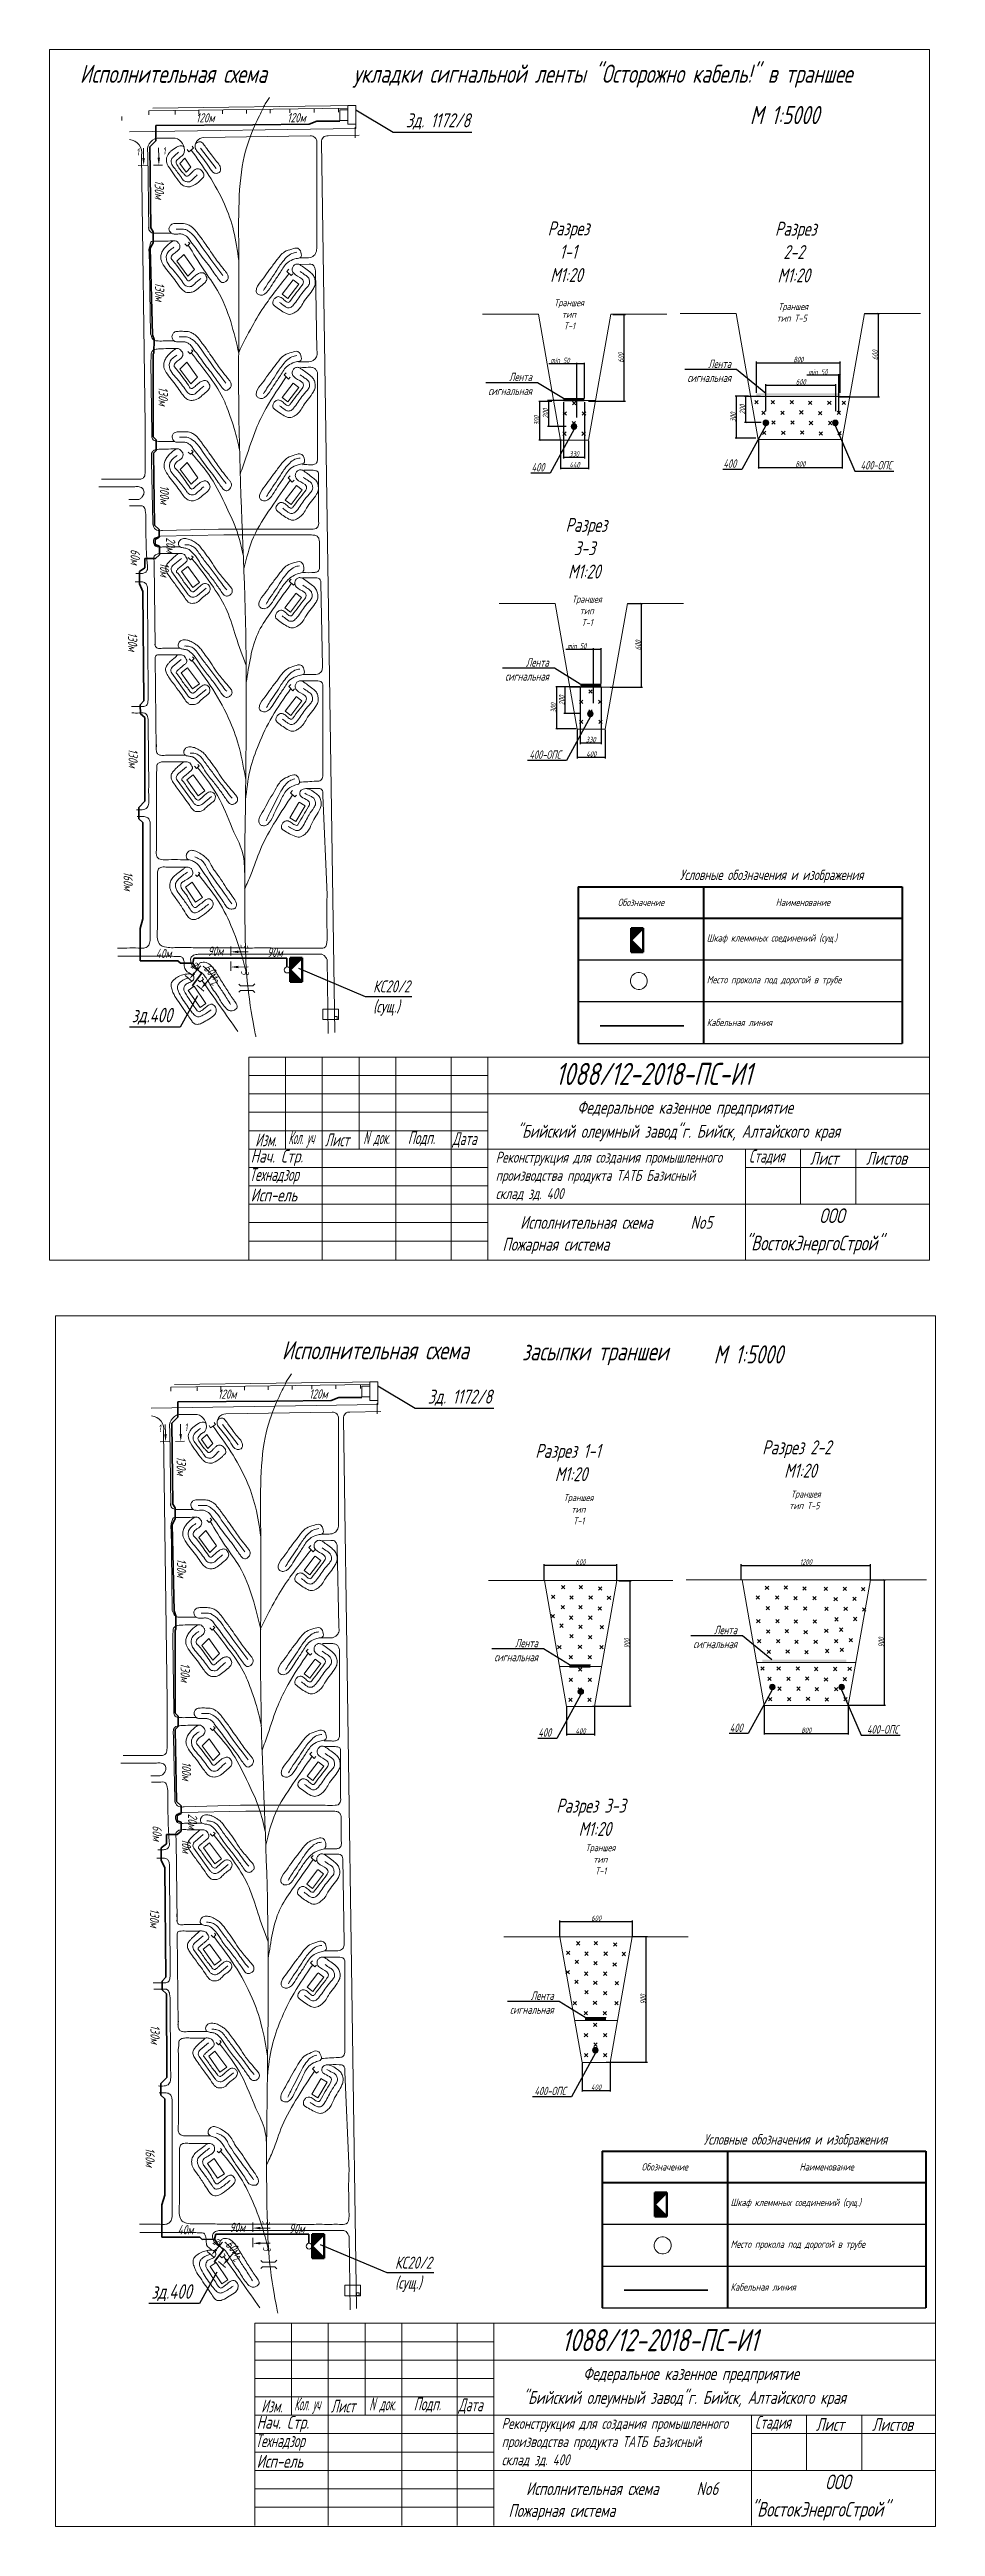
# Model space of a CAD drawing. Header units: millimetres. Extents: x 13096 to 18634, y -492 to 9335.
# Drawn here: x 13138 to 14113, y 790 to 3518 of the extents above; entities that cross this region are included whole.
import ezdxf
from ezdxf import colors
from ezdxf.entities.mleader import LeaderData, LeaderLine
from ezdxf.enums import TextEntityAlignment as Align
from ezdxf.math import Vec2, Vec3

# ---------------------------------------------------------------- set-up
doc = ezdxf.new("R2010")
doc.units = ezdxf.units.MM
doc.layers.get('Defpoints').update_dxf_attribs({"color": 33})
for name, color, linetype, lineweight in [('ИИ_ОФОРМЛЕНИЕ_025', 7, 'Continuous', 25), ('Линия выноска', 137, 'Continuous', 20), ('Линия связи (Вновь)', 3, 'Continuous', 60), ('Размерная', 4, 'Continuous', 25), ('Рамка толстая', 7, 'Continuous', 60), ('Строительный', 251, 'Continuous', 13), ('ТаБлица', 253, 'Continuous', 25), ('текст', 7, 'Continuous', 25), ('Щиты пульты (Вновь)', 5, 'Continuous', 50), ('Элемент эл. схем', 7, 'Continuous', 35)]:
    doc.layers.add(name, color=color, linetype=linetype, lineweight=lineweight)
doc.styles.add('Simplex', font='simplex.shx', dxfattribs={"width": 0.7, "oblique": 15})
doc.styles.get("Standard").update_dxf_attribs({"font": 'arial.ttf'})
doc.dimstyles.new('Simplex', dxfattribs={"dimtxt": 2.5, "dimasz": 2.5, "dimexe": 1.25, "dimexo": 0.625, "dimtad": 1, "dimtxsty": 'Simplex', "dimcen": 2.5, "dimclrt": 2, "dimadec": 0, "dimazin": 0, "dimtfac": 1, "dimtmove": 0, "dimatfit": 3, "dimfxl": 1, "dimarcsym": 0})

msp = doc.modelspace()

# ---------------------------------------------------------------- texts
at = {"color": 18, "lineweight": 20, "true_color": 0x000000, "style": 'Simplex', "oblique": 15}
for s, height, width, p in [('1088/12-2018-ПС-И1', 24.3, 0.7, (13695.05613, 2377.39182)), ('Федеральное казенное предприятие', 14.175, 0.7, (13718.90224, 2345.61861)), ('Изм.', 14.175, 0.6, (13364.50128, 2309.84361)), ('Кол. уч', 14.175, 0.4, (13400.85565, 2312.20611)), ('Лист', 14.175, 0.6, (13441.17608, 2309.84361)), ('N', 14.175, 0.5, (13483.37362, 2312.20611)), ('док.', 14.175, 0.5, (13494.64768, 2312.20611)), ('Подп.', 14.175, 0.6, (13532.37378, 2312.20611)), ('Дата', 14.175, 0.6, (13581.57738, 2311.19361)), ('"Бийский олеумный завод"г. Бийск, Алтайского края', 14.175, 0.7, (13652.43118, 2319.29361)), ('Нач. Стр.', 14.175, 0.7, (13359.46171, 2291.95611)), ('Стадия', 14.175, 0.6, (13908.00349, 2291.95611)), ('Лист', 14.175, 0.7, (13975.09546, 2289.59361)), ('Листов', 14.175, 0.7, (14036.9432, 2289.59361)), ('Технадзор', 14.175, 0.6, (13358.11171, 2271.70611)), ('Исп-ель', 14.175, 0.7, (13359.46171, 2249.09361)), ('ООО', 16.2, 0.7, (13985.31132, 2225.32396)), ('Пожарная система', 14.175, 0.7, (13636.71323, 2194.89447)), ('Исполнительная схема ', 14.175, 0.7, (13656.13768, 2218.97498)), ('No5', 14.175, 0.7, (13843.72018, 2218.97498)), ('"ВостокЭнергоСтрой"', 16.2, 0.7, (13903.65758, 2195.23825)), ('1088/12-2018-ПС-И1', 24.3, 0.7, (13701.61744, 983.15841)), ('Федеральное казенное предприятие', 14.175, 0.7, (13725.46355, 951.3852)), ('Изм.', 14.175, 0.6, (13371.06259, 915.6102)), ('Кол. уч', 14.175, 0.4, (13407.41697, 917.9727)), ('Лист', 14.175, 0.6, (13447.7374, 915.6102)), ('N', 14.175, 0.5, (13489.93494, 917.9727)), ('док.', 14.175, 0.5, (13501.20899, 917.9727)), ('Подп.', 14.175, 0.6, (13538.93509, 917.9727)), ('Дата', 14.175, 0.6, (13588.1387, 916.9602)), ('"Бийский олеумный завод"г. Бийск, Алтайского края', 14.175, 0.7, (13658.99249, 925.0602)), ('Нач. Стр.', 14.175, 0.7, (13366.02303, 897.7227)), ('Стадия', 14.175, 0.6, (13914.5648, 897.7227)), ('Лист', 14.175, 0.7, (13981.65678, 895.3602)), ('Листов', 14.175, 0.7, (14043.50451, 895.3602)), ('Технадзор', 14.175, 0.6, (13364.67303, 877.4727)), ('Исп-ель', 14.175, 0.7, (13366.02303, 854.8602)), ('ООО', 16.2, 0.7, (13991.87264, 831.09055)), ('Исполнительная схема ', 14.175, 0.7, (13662.69899, 824.74157)), ('No6', 14.175, 0.7, (13850.28149, 824.74157)), ('"ВостокЭнергоСтрой"', 16.2, 0.7, (13910.2189, 801.00484)), ('Пожарная система', 14.175, 0.7, (13643.27454, 800.66106))]:
    msp.add_text(s, height=height, dxfattribs=dict(at, width=width)).set_placement(p)
at = {"layer": 'ИИ_ОФОРМЛЕНИЕ_025', "color": 18, "lineweight": 20, "true_color": 0x000000, "char_height": 12, "attachment_point": 1}
for insert in [(13629.2122, 2303.80839), (13635.77352, 909.57498)]:
    msp.add_mtext_dynamic_manual_height_columns('{\\Fsimplex|c204;\\Q15;\\W0.7;Реконструкция для создания промышленного производства продукта ТАТБ Базисный склад зд. 400}', width=276.2589272, gutter_width=12.5, heights=[0], dxfattribs=dict(at, insert=insert))
at = {"layer": 'ТаБлица', "color": 18, "lineweight": 20, "true_color": 0x000000, "attachment_point": 5, "style": 'Simplex'}
for s, insert, char_height, width in [('120м', (13309.38485, 3442.27185), 10.164, 275.88), ('120м', (13409.8261, 3442.42894), 10.164, 275.88), ('Условные обозначения и изображения', (13932.94689, 2607.22214), 11.5, 425.2362496), ('40м', (13263.5629, 2522.22082), 10.164, 275.88), ('90м', (13320.58591, 2524.74636), 10.164, 275.88), ('90м', (13386.05569, 2523.40415), 10.164, 275.88), ('120м', (13333.50407, 2036.96753), 10.164, 275.88), ('120м', (13433.94531, 2037.12462), 10.164, 275.88), ('Условные обозначения и изображения', (13959.16118, 1214.8306), 11.5, 425.2362496), ('40м', (13287.68212, 1116.91651), 10.164, 275.88), ('90м', (13344.70512, 1119.44205), 10.164, 275.88), ('90м', (13410.1749, 1118.09983), 10.164, 275.88)]:
    msp.add_mtext(s, dxfattribs=dict(at, insert=insert, char_height=char_height, width=width))
at = {"layer": 'ТаБлица', "color": 18, "lineweight": 20, "true_color": 0x000000, "char_height": 10.164, "width": 275.88, "attachment_point": 5, "style": 'Simplex'}
for s, insert, rotation in [('130м', (13258.95244, 3363.29027), 270), ('130м', (13259.30913, 3250.77749), 270), ('130м', (13263.27889, 3135.73758), 270), ('100м', (13264.67681, 3027.29972), 270), ('20м', (13271.47776, 2971.89063), 270), ('60м', (13232.45759, 2958.921), 270), ('10м', (13264.65454, 2944.82427), 270), ('130м', (13229.54559, 2865.41044), 270), ('130м', (13230.09881, 2737.33152), 270), ('160м', (13224.64368, 2601.975), 270), ('60м', (13316.36892, 2502.27774), 312.01622166), ('130м', (13283.07166, 1957.98596), 270), ('130м', (13283.42834, 1845.47317), 270), ('130м', (13287.3981, 1730.43327), 270), ('100м', (13288.79603, 1621.9954), 270), ('60м', (13256.5768, 1553.61669), 270), ('20м', (13295.59698, 1566.58631), 270), ('10м', (13288.77375, 1539.51995), 270), ('130м', (13253.66481, 1460.10612), 270), ('130м', (13254.21802, 1332.0272), 270), ('160м', (13248.7629, 1196.67068), 270), ('60м', (13340.48813, 1096.97343), 312.01622166)]:
    msp.add_mtext(s, dxfattribs=dict(at, insert=insert, rotation=rotation))
at = {"layer": 'текст', "color": 18, "lineweight": 20, "true_color": 0x000000, "style": 'Simplex', "oblique": 15, "width": 0.7}
for s, p in [('Исполнительная схема', (13274.38037, 3480.79411)), ('укладки сигнальной ленты "Осторожно кабель!" в траншее', (13747.14346, 3480.87686)), ('М 1:5000', (13947.16027, 3435.35616)), ('Исполнительная схема', (13496.69591, 2075.29322)), ('засыпки траншеи ', (13743.34667, 2074.10006)), ('М 1:5000', (13907.1864, 2070.69987))]:
    msp.add_text(s, height=20, dxfattribs=at).set_placement(p, align=Align.CENTER)
at = {"layer": 'текст', "color": 18, "lineweight": 20, "true_color": 0x000000, "char_height": 11.55, "attachment_point": 5, "style": 'Simplex'}
for s, insert, rotation in [('{\\H0.7x;1}', (13263.95175, 3405.6254), 8.55286586), ('{\\H0.7x;1}', (13234.96653, 3404.52966), 8.55286586), ('{\\H0.7x;2}', (13296.76732, 2509.49749), 326.4984166), ('{\\H0.7x;3}', (13352.44231, 2530.45659), 277.50996044), ('{\\H0.7x;2}', (13319.02306, 2490.89572), 326.4984166), ('{\\H0.7x;3}', (13353.0103, 2501.45623), 277.50996044), ('{\\H0.7x;1}', (13259.08574, 1999.22535), 8.55286586), ('{\\H0.7x;1}', (13288.07097, 2000.32109), 8.55286586), ('{\\H0.7x;3}', (13376.56152, 1125.15227), 277.50996044), ('{\\H0.7x;2}', (13320.88653, 1104.19317), 326.4984166), ('{\\H0.7x;3}', (13377.12952, 1096.15191), 277.50996044), ('{\\H0.7x;2}', (13343.14228, 1085.59141), 326.4984166)]:
    msp.add_mtext_dynamic_manual_height_columns(s, width=8.7102084, gutter_width=15, heights=[0], dxfattribs=dict(at, insert=insert, rotation=rotation))
at = {"layer": 'текст', "color": 18, "lineweight": 20, "true_color": 0x000000, "attachment_point": 1, "style": 'Simplex'}
for s, width, insert, char_height in [('\\pi6.9573;Разрез \\P\\pi20.092;1-1\\P\\pi9.7045;М1:20', 65.8694283, (13679.46666, 3328.24811), 15.4), ('\\pi16.957;Разрез \\P\\pi26.121;2-2\\P\\pi19.704;М1:20', 85.8694283, (13919.66626, 3327.84002), 15.4), ('\\pi-3.6664;Траншея\\P\\pi4.951;тип \\P\\pi6.8981;Т-1', 25.8694283, (13697.16845, 3242.60128), 7.7), ('\\pi6.3336;Траншея\\P\\pi4.5781;тип Т-5', 45.8694283, (13933.84283, 3238.36973), 7.7), ('\\pi6.9573;Разрез \\P\\pi16.121;3-3\\P\\pi9.7045;М1:20', 65.8694283, (13699.08035, 3001.77726), 15.4), ('\\pi-3.6664;Траншея\\P\\pi4.951;тип \\P\\pi6.8981;Т-1', 25.8694283, (13716.78215, 2916.13043), 7.7), ('\\pi36.468;Разрез 1-1\\P\\pi57.908;М1:20', 162.276621, (13636.31245, 1982.18992), 15.4), ('\\pi29.625;Разрез 2-2\\P\\pi53.751;М1:20', 153.9629771, (13892.96741, 1986.04457), 15.4), ('\\pi-3.6664;Траншея\\P\\pi4.951;тип \\P\\pi6.8981;Т-1', 25.8694283, (13707.57548, 1926.82369), 7.7), ('\\pi6.3336;Траншея\\P\\pi4.5781;тип Т-5', 45.8694283, (13947.75192, 1930.79534), 7.7), ('\\pi45.476;Разрез 3-3\\P\\pi69.996;М1:20', 186.451737, (13650.41484, 1591.55003), 15.4), ('\\pi-3.6664;Траншея\\P\\pi4.951;тип \\P\\pi6.8981;Т-1', 25.8694283, (13731.72822, 1541.39548), 7.7)]:
    msp.add_mtext_dynamic_manual_height_columns(s, width=width, gutter_width=12.5, heights=[0], dxfattribs=dict(at, insert=insert, char_height=char_height))

# ---------------------------------------------------------------- blocks, each defined once
blk = doc.blocks.new('_ArchTick')
at = {"color": 0, "linetype": 'ByBlock', "const_width": 0.15}
blk.add_lwpolyline([(-0.5, -0.5), (0.5, 0.5)], dxfattribs=at)
blk = doc.blocks.new('*D119')
at = {"layer": 'Defpoints', "color": 0, "lineweight": 80, "transparency": 16777216}
for p in [(14041.7, 1832.6), (14057.1, 1832.6), (14016.2, 1694.6)]:
    blk.add_point(p, dxfattribs=at)
at = {"layer": 'Размерная', "color": 0, "lineweight": -2, "transparency": 16777216}
for p, q in [((14042.3, 1832.6), (14058.3, 1832.6)), ((14057.1, 1694.6), (14057.1, 1832.6)), ((14016.8, 1694.6), (14058.3, 1694.6))]:
    blk.add_line(p, q, dxfattribs=at)
at = {"layer": 'Размерная', "color": 0, "lineweight": -2, "transparency": 16777216, "xscale": 1.5, "yscale": 1.5, "zscale": 1.5}
for p, rotation in [((14057.1, 1832.6), 90), ((14057.1, 1694.6), 270)]:
    blk.add_blockref('_ArchTick', p, dxfattribs=dict(at, rotation=rotation))
at = {"layer": 'Размерная', "color": 2, "lineweight": 20, "transparency": 16777216, "insert": (14053.5, 1763.6), "char_height": 2, "attachment_point": 5, "rotation": 90, "style": 'Simplex'}
blk.add_mtext('{\\H3x;\\C256;900}', dxfattribs=at)
blk = doc.blocks.new('*D120')
at = {"layer": 'Defpoints', "color": 0, "lineweight": 80, "transparency": 16777216}
for p in [(13924.8, 1694), (14017.2, 1694), (14017.2, 1663.2)]:
    blk.add_point(p, dxfattribs=at)
at = {"layer": 'Размерная', "color": 0, "lineweight": -2, "transparency": 16777216}
for p, q in [((13924.8, 1693.3), (13924.8, 1662)), ((14017.2, 1693.3), (14017.2, 1662)), ((13924.8, 1663.2), (14017.2, 1663.2))]:
    blk.add_line(p, q, dxfattribs=at)
at = {"layer": 'Размерная', "color": 0, "lineweight": -2, "transparency": 16777216, "xscale": 1.5, "yscale": 1.5, "zscale": 1.5, "rotation": 180}
blk.add_blockref('_ArchTick', (13924.8, 1663.2), dxfattribs=at)
at = {"layer": 'Размерная', "color": 0, "lineweight": -2, "transparency": 16777216, "xscale": 1.5, "yscale": 1.5, "zscale": 1.5}
blk.add_blockref('_ArchTick', (14017.2, 1663.2), dxfattribs=at)
at = {"layer": 'Размерная', "color": 2, "lineweight": 20, "transparency": 16777216, "insert": (13971, 1666.8), "char_height": 2, "attachment_point": 5, "style": 'Simplex'}
blk.add_mtext('{\\H3x;\\C256;800}', dxfattribs=at)
blk = doc.blocks.new('*D121')
at = {"layer": 'Defpoints', "color": 0, "lineweight": 80, "transparency": 16777216}
for p in [(13764.2, 1831.5), (13777.2, 1831.5), (13735, 1693.3)]:
    blk.add_point(p, dxfattribs=at)
at = {"layer": 'Размерная', "color": 0, "lineweight": -2, "transparency": 16777216}
for p, q in [((13764.8, 1831.5), (13778.4, 1831.5)), ((13777.2, 1693.3), (13777.2, 1831.5)), ((13735.6, 1693.3), (13778.4, 1693.3))]:
    blk.add_line(p, q, dxfattribs=at)
at = {"layer": 'Размерная', "color": 0, "lineweight": -2, "transparency": 16777216, "xscale": 1.5, "yscale": 1.5, "zscale": 1.5}
for p, rotation in [((13777.2, 1831.5), 90), ((13777.2, 1693.3), 270)]:
    blk.add_blockref('_ArchTick', p, dxfattribs=dict(at, rotation=rotation))
at = {"layer": 'Размерная', "color": 2, "lineweight": 20, "transparency": 16777216, "insert": (13773.6, 1762.4), "char_height": 2, "attachment_point": 5, "rotation": 90, "style": 'Simplex'}
blk.add_mtext('{\\H3x;\\C256;900}', dxfattribs=at)
blk = doc.blocks.new('*D122')
at = {"layer": 'Defpoints', "color": 0, "lineweight": 80, "transparency": 16777216}
for p in [(13707.2, 1693.2), (13738, 1693.2), (13738, 1662.4)]:
    blk.add_point(p, dxfattribs=at)
at = {"layer": 'Размерная', "color": 0, "lineweight": -2, "transparency": 16777216}
for p, q in [((13707.2, 1692.6), (13707.2, 1661.2)), ((13738, 1692.6), (13738, 1661.2)), ((13707.2, 1662.4), (13738, 1662.4))]:
    blk.add_line(p, q, dxfattribs=at)
at = {"layer": 'Размерная', "color": 0, "lineweight": -2, "transparency": 16777216, "xscale": 1.5, "yscale": 1.5, "zscale": 1.5, "rotation": 180}
blk.add_blockref('_ArchTick', (13707.2, 1662.4), dxfattribs=at)
at = {"layer": 'Размерная', "color": 0, "lineweight": -2, "transparency": 16777216, "xscale": 1.5, "yscale": 1.5, "zscale": 1.5}
blk.add_blockref('_ArchTick', (13738, 1662.4), dxfattribs=at)
at = {"layer": 'Размерная', "color": 2, "lineweight": 20, "transparency": 16777216, "insert": (13722.6, 1666.1), "char_height": 2, "attachment_point": 5, "style": 'Simplex'}
blk.add_mtext('{\\H3x;\\C256;400}', dxfattribs=at)
blk = doc.blocks.new('*D123')
at = {"layer": 'Defpoints', "color": 0, "lineweight": 80, "transparency": 16777216}
for p in [(13779.5, 1439.6), (13794.9, 1439.6), (13750.2, 1301.4)]:
    blk.add_point(p, dxfattribs=at)
at = {"layer": 'Размерная', "color": 0, "lineweight": -2, "transparency": 16777216}
for p, q in [((13780.2, 1439.6), (13796.2, 1439.6)), ((13794.9, 1301.4), (13794.9, 1439.6)), ((13750.8, 1301.4), (13796.2, 1301.4))]:
    blk.add_line(p, q, dxfattribs=at)
at = {"layer": 'Размерная', "color": 0, "lineweight": -2, "transparency": 16777216, "xscale": 1.5, "yscale": 1.5, "zscale": 1.5}
for p, rotation in [((13794.9, 1439.6), 90), ((13794.9, 1301.4), 270)]:
    blk.add_blockref('_ArchTick', p, dxfattribs=dict(at, rotation=rotation))
at = {"layer": 'Размерная', "color": 2, "lineweight": 20, "transparency": 16777216, "insert": (13791.3, 1370.5), "char_height": 2, "attachment_point": 5, "rotation": 90, "style": 'Simplex'}
blk.add_mtext('{\\H3x;\\C256;900}', dxfattribs=at)
blk = doc.blocks.new('*D124')
at = {"layer": 'Defpoints', "color": 0, "lineweight": 80, "transparency": 16777216}
for p in [(13724.3, 1301), (13755.1, 1301), (13755.1, 1270.2)]:
    blk.add_point(p, dxfattribs=at)
at = {"layer": 'Размерная', "color": 0, "lineweight": -2, "transparency": 16777216}
for p, q in [((13724.3, 1300.3), (13724.3, 1269)), ((13755.1, 1300.3), (13755.1, 1269)), ((13724.3, 1270.2), (13755.1, 1270.2))]:
    blk.add_line(p, q, dxfattribs=at)
at = {"layer": 'Размерная', "color": 0, "lineweight": -2, "transparency": 16777216, "xscale": 1.5, "yscale": 1.5, "zscale": 1.5, "rotation": 180}
blk.add_blockref('_ArchTick', (13724.3, 1270.2), dxfattribs=at)
at = {"layer": 'Размерная', "color": 0, "lineweight": -2, "transparency": 16777216, "xscale": 1.5, "yscale": 1.5, "zscale": 1.5}
blk.add_blockref('_ArchTick', (13755.1, 1270.2), dxfattribs=at)
at = {"layer": 'Размерная', "color": 2, "lineweight": 20, "transparency": 16777216, "insert": (13739.7, 1273.8), "char_height": 2, "attachment_point": 5, "style": 'Simplex'}
blk.add_mtext('{\\H3x;\\C256;400}', dxfattribs=at)
blk = doc.blocks.new('_None')
blk = doc.blocks.new('*D127')
at = {"layer": 'Defpoints', "color": 0, "lineweight": 80, "transparency": 16777216}
for p in [(13779.6, 1456.2), (13699.9, 1438.7), (13779.6, 1439.5)]:
    blk.add_point(p, dxfattribs=at)
at = {"layer": 'Размерная', "color": 0, "lineweight": -2, "transparency": 16777216}
for p, q in [((13699.9, 1439.4), (13699.9, 1457.5)), ((13699.9, 1456.2), (13779.6, 1456.2)), ((13779.6, 1440.1), (13779.6, 1457.5))]:
    blk.add_line(p, q, dxfattribs=at)
at = {"layer": 'Размерная', "color": 0, "lineweight": -2, "transparency": 16777216, "xscale": 1.5, "yscale": 1.5, "zscale": 1.5, "rotation": 180}
blk.add_blockref('_ArchTick', (13699.9, 1456.2), dxfattribs=at)
at = {"layer": 'Размерная', "color": 0, "lineweight": -2, "transparency": 16777216, "xscale": 1.5, "yscale": 1.5, "zscale": 1.5}
blk.add_blockref('_ArchTick', (13779.6, 1456.2), dxfattribs=at)
at = {"layer": 'Размерная', "color": 2, "lineweight": 20, "transparency": 16777216, "insert": (13739.8, 1459.8), "char_height": 2, "attachment_point": 5, "style": 'Simplex'}
blk.add_mtext('{\\H3x;\\C256;600}', dxfattribs=at)
blk = doc.blocks.new('*D128')
at = {"layer": 'Defpoints', "color": 0, "lineweight": 80, "transparency": 16777216}
for p in [(13682.7, 1831), (13762.4, 1848.5), (13762.4, 1831.8)]:
    blk.add_point(p, dxfattribs=at)
at = {"layer": 'Размерная', "color": 0, "lineweight": -2, "transparency": 16777216}
for p, q in [((13682.7, 1831.7), (13682.7, 1849.8)), ((13682.7, 1848.5), (13762.4, 1848.5)), ((13762.4, 1832.4), (13762.4, 1849.8))]:
    blk.add_line(p, q, dxfattribs=at)
at = {"layer": 'Размерная', "color": 0, "lineweight": -2, "transparency": 16777216, "xscale": 1.5, "yscale": 1.5, "zscale": 1.5, "rotation": 180}
blk.add_blockref('_ArchTick', (13682.7, 1848.5), dxfattribs=at)
at = {"layer": 'Размерная', "color": 0, "lineweight": -2, "transparency": 16777216, "xscale": 1.5, "yscale": 1.5, "zscale": 1.5}
blk.add_blockref('_ArchTick', (13762.4, 1848.5), dxfattribs=at)
at = {"layer": 'Размерная', "color": 2, "lineweight": 20, "transparency": 16777216, "insert": (13722.6, 1852.1), "char_height": 2, "attachment_point": 5, "style": 'Simplex'}
blk.add_mtext('{\\H3x;\\C256;600}', dxfattribs=at)
blk = doc.blocks.new('*D129')
at = {"layer": 'Defpoints', "color": 0, "lineweight": 80, "transparency": 16777216}
for p in [(13899.5, 1831.7), (14041.7, 1848.4), (14041.7, 1831.7)]:
    blk.add_point(p, dxfattribs=at)
at = {"layer": 'Размерная', "color": 0, "lineweight": -2, "transparency": 16777216}
for p, q in [((13899.5, 1832.3), (13899.5, 1849.6)), ((13899.5, 1848.4), (14041.7, 1848.4)), ((14041.7, 1832.3), (14041.7, 1849.6))]:
    blk.add_line(p, q, dxfattribs=at)
at = {"layer": 'Размерная', "color": 0, "lineweight": -2, "transparency": 16777216, "xscale": 1.5, "yscale": 1.5, "zscale": 1.5, "rotation": 180}
blk.add_blockref('_ArchTick', (13899.5, 1848.4), dxfattribs=at)
at = {"layer": 'Размерная', "color": 0, "lineweight": -2, "transparency": 16777216, "xscale": 1.5, "yscale": 1.5, "zscale": 1.5}
blk.add_blockref('_ArchTick', (14041.7, 1848.4), dxfattribs=at)
at = {"layer": 'Размерная', "color": 2, "lineweight": 20, "transparency": 16777216, "insert": (13970.6, 1852), "char_height": 2, "attachment_point": 5, "style": 'Simplex'}
blk.add_mtext('{\\H3x;\\C256;1200}', dxfattribs=at)
blk = doc.blocks.new('*T216')
at = {"layer": 'ТаБлица', "color": 0, "linetype": 'ByBlock', "lineweight": 40, "transparency": 16777216}
for p, q in [((0, 0), (356.5, 0)), ((0, 0), (0, -172.5)), ((138, 0), (138, -172.5)), ((356.5, 0), (356.5, -172.5)), ((0, -34.5), (356.5, -34.5))]:
    blk.add_line(p, q, dxfattribs=at)
at = {"layer": 'ТаБлица', "color": 5, "linetype": 'ByBlock', "lineweight": 25, "transparency": 16777216}
for p, q in [((0, -80.5), (356.5, -80.5)), ((0, -126.5), (356.5, -126.5)), ((0, -172.5), (356.5, -172.5))]:
    blk.add_line(p, q, dxfattribs=at)
at = {"layer": 'ТаБлица', "color": 2, "lineweight": 20, "transparency": 16777216, "char_height": 8.05, "style": 'Simplex'}
for s, insert, width, attachment_point in [('{\\C256;\\c0;Обозначение}', (69, -17.25), 138, 5), ('{\\C256;\\c0;Наименование}', (247.25, -17.25), 218.5, 5), ('{\\C256;\\c0;Шкаф клеммных соединений (сущ.)}', (141.45, -57.5), 211.6, 4), ('{\\C256;\\c0;Место прокола под дорогой в трубе}', (141.45, -103.5), 211.6, 4), ('{\\C256;\\c0;Кабельная линия}', (141.45, -149.5), 211.6, 4)]:
    blk.add_mtext(s, dxfattribs=dict(at, insert=insert, width=width, attachment_point=attachment_point))
blk = doc.blocks.new('A$C4BB167BF')
at = {"layer": 'Щиты пульты (Вновь)', "true_color": 0xc7c8ca}
h = blk.add_hatch(color=9, dxfattribs=at)
h.paths.add_polyline_path([(0, 3), (0, 0), (3, 3)])
h.paths.add_polyline_path([(6, 3), (3, 3), (6, 0)])
at = {"layer": 'Щиты пульты (Вновь)', "color": 252, "true_color": 0x939598}
for p, q in [((0, 3), (0, 0)), ((6, 3), (0, 3)), ((0, 0), (3, 3)), ((3, 3), (6, 0)), ((6, 0), (6, 3)), ((0, 0), (6, 0))]:
    blk.add_line(p, q, dxfattribs=at)
blk = doc.blocks.new('*D100')
at = {"layer": 'Defpoints', "color": 0, "lineweight": 80, "transparency": 16777216}
for p in [(14035.1, 3226.8), (14050.5, 3226.8), (14006.3, 3135.2)]:
    blk.add_point(p, dxfattribs=at)
at = {"layer": 'Размерная', "color": 0, "lineweight": -2, "transparency": 16777216}
for p, q in [((14035.7, 3226.8), (14051.8, 3226.8)), ((14050.5, 3135.2), (14050.5, 3226.8)), ((14006.9, 3135.2), (14051.8, 3135.2))]:
    blk.add_line(p, q, dxfattribs=at)
at = {"layer": 'Размерная', "color": 0, "lineweight": -2, "transparency": 16777216, "xscale": 1.5, "yscale": 1.5, "zscale": 1.5}
for p, rotation in [((14050.5, 3226.8), 90), ((14050.5, 3135.2), 270)]:
    blk.add_blockref('_ArchTick', p, dxfattribs=dict(at, rotation=rotation))
at = {"layer": 'Размерная', "color": 2, "lineweight": 20, "transparency": 16777216, "insert": (14046.9, 3181), "char_height": 2, "attachment_point": 5, "rotation": 90, "style": 'Simplex'}
blk.add_mtext('{\\H3x;\\C256;600}', dxfattribs=at)
blk = doc.blocks.new('*D101')
at = {"layer": 'Defpoints', "color": 0, "lineweight": 80, "transparency": 16777216}
for p in [(13918.3, 3088.2), (14010.7, 3088.2), (14010.7, 3057.4)]:
    blk.add_point(p, dxfattribs=at)
at = {"layer": 'Размерная', "color": 0, "lineweight": -2, "transparency": 16777216}
for p, q in [((13918.3, 3087.6), (13918.3, 3056.2)), ((14010.7, 3087.6), (14010.7, 3056.2)), ((13918.3, 3057.4), (14010.7, 3057.4))]:
    blk.add_line(p, q, dxfattribs=at)
at = {"layer": 'Размерная', "color": 0, "lineweight": -2, "transparency": 16777216, "xscale": 1.5, "yscale": 1.5, "zscale": 1.5, "rotation": 180}
blk.add_blockref('_ArchTick', (13918.3, 3057.4), dxfattribs=at)
at = {"layer": 'Размерная', "color": 0, "lineweight": -2, "transparency": 16777216, "xscale": 1.5, "yscale": 1.5, "zscale": 1.5}
blk.add_blockref('_ArchTick', (14010.7, 3057.4), dxfattribs=at)
at = {"layer": 'Размерная', "color": 2, "lineweight": 20, "transparency": 16777216, "insert": (13964.5, 3061.1), "char_height": 2, "attachment_point": 5, "style": 'Simplex'}
blk.add_mtext('{\\H3x;\\C256;800}', dxfattribs=at)
blk = doc.blocks.new('*D102')
at = {"layer": 'Defpoints', "color": 0, "lineweight": 80, "transparency": 16777216}
for p in [(13757.6, 3225.8), (13770.6, 3225.8), (13730.7, 3130.4)]:
    blk.add_point(p, dxfattribs=at)
at = {"layer": 'Размерная', "color": 0, "lineweight": -2, "transparency": 16777216}
for p, q in [((13758.3, 3225.8), (13771.9, 3225.8)), ((13770.6, 3130.4), (13770.6, 3225.8)), ((13731.3, 3130.4), (13771.9, 3130.4))]:
    blk.add_line(p, q, dxfattribs=at)
at = {"layer": 'Размерная', "color": 0, "lineweight": -2, "transparency": 16777216, "xscale": 1.5, "yscale": 1.5, "zscale": 1.5}
for p, rotation in [((13770.6, 3225.8), 90), ((13770.6, 3130.4), 270)]:
    blk.add_blockref('_ArchTick', p, dxfattribs=dict(at, rotation=rotation))
at = {"layer": 'Размерная', "color": 2, "lineweight": 20, "transparency": 16777216, "insert": (13767, 3178.1), "char_height": 2, "attachment_point": 5, "rotation": 90, "style": 'Simplex'}
blk.add_mtext('{\\H3x;\\C256;600}', dxfattribs=at)
blk = doc.blocks.new('*D103')
at = {"layer": 'Defpoints', "color": 0, "lineweight": 80, "transparency": 16777216}
for p in [(13700.6, 3087.4), (13731.4, 3087.4), (13731.4, 3056.7)]:
    blk.add_point(p, dxfattribs=at)
at = {"layer": 'Размерная', "color": 0, "lineweight": -2, "transparency": 16777216}
for p, q in [((13700.6, 3086.8), (13700.6, 3055.4)), ((13731.4, 3086.8), (13731.4, 3055.4)), ((13700.6, 3056.7), (13731.4, 3056.7))]:
    blk.add_line(p, q, dxfattribs=at)
at = {"layer": 'Размерная', "color": 0, "lineweight": -2, "transparency": 16777216, "xscale": 1.5, "yscale": 1.5, "zscale": 1.5, "rotation": 180}
blk.add_blockref('_ArchTick', (13700.6, 3056.7), dxfattribs=at)
at = {"layer": 'Размерная', "color": 0, "lineweight": -2, "transparency": 16777216, "xscale": 1.5, "yscale": 1.5, "zscale": 1.5}
blk.add_blockref('_ArchTick', (13731.4, 3056.7), dxfattribs=at)
at = {"layer": 'Размерная', "color": 2, "lineweight": 20, "transparency": 16777216, "insert": (13716, 3060.3), "char_height": 2, "attachment_point": 5, "style": 'Simplex'}
blk.add_mtext('{\\H3x;\\C256;440}', dxfattribs=at)
blk = doc.blocks.new('*D104')
at = {"layer": 'Defpoints', "color": 0, "lineweight": 80, "transparency": 16777216}
for p in [(13774.2, 2907.6), (13789.6, 2907.6), (13754.6, 2815.4)]:
    blk.add_point(p, dxfattribs=at)
at = {"layer": 'Размерная', "color": 0, "lineweight": -2, "transparency": 16777216}
for p, q in [((13774.8, 2907.6), (13790.8, 2907.6)), ((13789.6, 2815.4), (13789.6, 2907.6)), ((13755.2, 2815.4), (13790.8, 2815.4))]:
    blk.add_line(p, q, dxfattribs=at)
at = {"layer": 'Размерная', "color": 0, "lineweight": -2, "transparency": 16777216, "xscale": 1.5, "yscale": 1.5, "zscale": 1.5}
for p, rotation in [((13789.6, 2907.6), 90), ((13789.6, 2815.4), 270)]:
    blk.add_blockref('_ArchTick', p, dxfattribs=dict(at, rotation=rotation))
at = {"layer": 'Размерная', "color": 2, "lineweight": 20, "transparency": 16777216, "insert": (13786, 2861.5), "char_height": 2, "attachment_point": 5, "rotation": 90, "style": 'Simplex'}
blk.add_mtext('{\\H3x;\\C256;600}', dxfattribs=at)
blk = doc.blocks.new('*D105')
at = {"layer": 'Defpoints', "color": 0, "lineweight": 80, "transparency": 16777216}
for p in [(13719, 2769), (13749.8, 2769), (13749.8, 2738.3)]:
    blk.add_point(p, dxfattribs=at)
at = {"layer": 'Размерная', "color": 0, "lineweight": -2, "transparency": 16777216}
for p, q in [((13719, 2768.4), (13719, 2737)), ((13749.8, 2768.4), (13749.8, 2737)), ((13719, 2738.3), (13749.8, 2738.3))]:
    blk.add_line(p, q, dxfattribs=at)
at = {"layer": 'Размерная', "color": 0, "lineweight": -2, "transparency": 16777216, "xscale": 1.5, "yscale": 1.5, "zscale": 1.5, "rotation": 180}
blk.add_blockref('_ArchTick', (13719, 2738.3), dxfattribs=at)
at = {"layer": 'Размерная', "color": 0, "lineweight": -2, "transparency": 16777216, "xscale": 1.5, "yscale": 1.5, "zscale": 1.5}
blk.add_blockref('_ArchTick', (13749.8, 2738.3), dxfattribs=at)
at = {"layer": 'Размерная', "color": 2, "lineweight": 20, "transparency": 16777216, "insert": (13734.4, 2741.9), "char_height": 2, "attachment_point": 5, "style": 'Simplex'}
blk.add_mtext('{\\H3x;\\C256;400}', dxfattribs=at)
blk = doc.blocks.new('*D106')
at = {"layer": 'Defpoints', "color": 0, "lineweight": 80, "transparency": 16777216}
for p in [(14003.5, 3147.9), (13926.5, 3118.7), (14003.5, 3118.7)]:
    blk.add_point(p, dxfattribs=at)
at = {"layer": 'Размерная', "color": 0, "lineweight": -2, "transparency": 16777216}
for p, q in [((13926.5, 3119.3), (13926.5, 3149.2)), ((13926.5, 3147.9), (14003.5, 3147.9)), ((14003.5, 3119.3), (14003.5, 3149.2))]:
    blk.add_line(p, q, dxfattribs=at)
at = {"layer": 'Размерная', "color": 0, "lineweight": -2, "transparency": 16777216, "xscale": 1.5, "yscale": 1.5, "zscale": 1.5, "rotation": 180}
blk.add_blockref('_ArchTick', (13926.5, 3147.9), dxfattribs=at)
at = {"layer": 'Размерная', "color": 0, "lineweight": -2, "transparency": 16777216, "xscale": 1.5, "yscale": 1.5, "zscale": 1.5}
blk.add_blockref('_ArchTick', (14003.5, 3147.9), dxfattribs=at)
at = {"layer": 'Размерная', "color": 2, "lineweight": 20, "transparency": 16777216, "insert": (13965, 3151.6), "char_height": 2, "attachment_point": 5, "style": 'Simplex'}
blk.add_mtext('{\\H3x;\\C256;600}', dxfattribs=at)
blk = doc.blocks.new('*D107')
at = {"layer": 'Defpoints', "color": 0, "lineweight": 80, "transparency": 16777216}
for p in [(13904.4, 3135.6), (13921.4, 3135.6), (13922, 3106.7)]:
    blk.add_point(p, dxfattribs=at)
at = {"layer": 'Размерная', "color": 0, "lineweight": -2, "transparency": 16777216}
for p, q in [((13920.8, 3135.6), (13903.1, 3135.6)), ((13904.4, 3106.7), (13904.4, 3135.6)), ((13921.4, 3106.7), (13903.1, 3106.7))]:
    blk.add_line(p, q, dxfattribs=at)
at = {"layer": 'Размерная', "color": 0, "lineweight": -2, "transparency": 16777216, "xscale": 1.5, "yscale": 1.5, "zscale": 1.5}
for p, rotation in [((13904.4, 3135.6), 90), ((13904.4, 3106.7), 270)]:
    blk.add_blockref('_ArchTick', p, dxfattribs=dict(at, rotation=rotation))
at = {"layer": 'Размерная', "color": 2, "lineweight": 20, "transparency": 16777216, "insert": (13900.7, 3121.2), "char_height": 2, "attachment_point": 5, "rotation": 90, "style": 'Simplex'}
blk.add_mtext('{\\H3x;\\C256;200}', dxfattribs=at)
blk = doc.blocks.new('*D108')
at = {"layer": 'Defpoints', "color": 0, "lineweight": 80, "transparency": 16777216}
for p in [(13687.6, 3131), (13704.6, 3131), (13707.3, 3102.5)]:
    blk.add_point(p, dxfattribs=at)
at = {"layer": 'Размерная', "color": 0, "lineweight": -2, "transparency": 16777216}
for p, q in [((13704, 3131), (13686.3, 3131)), ((13687.6, 3102.5), (13687.6, 3131)), ((13706.7, 3102.5), (13686.3, 3102.5))]:
    blk.add_line(p, q, dxfattribs=at)
at = {"layer": 'Размерная', "color": 0, "lineweight": -2, "transparency": 16777216, "xscale": 1.5, "yscale": 1.5, "zscale": 1.5}
for p, rotation in [((13687.6, 3131), 90), ((13687.6, 3102.5), 270)]:
    blk.add_blockref('_ArchTick', p, dxfattribs=dict(at, rotation=rotation))
at = {"layer": 'Размерная', "color": 2, "lineweight": 20, "transparency": 16777216, "insert": (13684, 3116.7), "char_height": 2, "attachment_point": 5, "rotation": 90, "style": 'Simplex'}
blk.add_mtext('{\\H3x;\\C256;200}', dxfattribs=at)
blk = doc.blocks.new('*D109')
at = {"layer": 'Defpoints', "color": 0, "lineweight": 80, "transparency": 16777216}
for p in [(13705.5, 2815.6), (13722.5, 2815.6), (13722.6, 2786.5)]:
    blk.add_point(p, dxfattribs=at)
at = {"layer": 'Размерная', "color": 0, "lineweight": -2, "transparency": 16777216}
for p, q in [((13721.9, 2815.6), (13704.2, 2815.6)), ((13705.5, 2786.5), (13705.5, 2815.6)), ((13722, 2786.5), (13704.2, 2786.5))]:
    blk.add_line(p, q, dxfattribs=at)
at = {"layer": 'Размерная', "color": 0, "lineweight": -2, "transparency": 16777216, "xscale": 1.5, "yscale": 1.5, "zscale": 1.5}
for p, rotation in [((13705.5, 2815.6), 90), ((13705.5, 2786.5), 270)]:
    blk.add_blockref('_ArchTick', p, dxfattribs=dict(at, rotation=rotation))
at = {"layer": 'Размерная', "color": 2, "lineweight": 20, "transparency": 16777216, "insert": (13701.9, 2801), "char_height": 2, "attachment_point": 5, "rotation": 90, "style": 'Simplex'}
blk.add_mtext('{\\H3x;\\C256;200}', dxfattribs=at)
blk = doc.blocks.new('*D110')
at = {"layer": 'Defpoints', "color": 0, "lineweight": 80, "transparency": 16777216}
for p in [(13677.9, 3130), (13691.7, 3130), (13702.5, 3087.4)]:
    blk.add_point(p, dxfattribs=at)
at = {"layer": 'Размерная', "color": 0, "lineweight": -2, "transparency": 16777216}
for p, q in [((13691.1, 3130), (13676.6, 3130)), ((13677.9, 3087.4), (13677.9, 3130)), ((13701.8, 3087.4), (13676.6, 3087.4))]:
    blk.add_line(p, q, dxfattribs=at)
at = {"layer": 'Размерная', "color": 0, "lineweight": -2, "transparency": 16777216, "xscale": 1.5, "yscale": 1.5, "zscale": 1.5}
for p, rotation in [((13677.9, 3130), 90), ((13677.9, 3087.4), 270)]:
    blk.add_blockref('_ArchTick', p, dxfattribs=dict(at, rotation=rotation))
at = {"layer": 'Размерная', "color": 2, "lineweight": 20, "transparency": 16777216, "insert": (13674.3, 3108.7), "char_height": 2, "attachment_point": 5, "rotation": 90, "style": 'Simplex'}
blk.add_mtext('{\\H3x;\\C256;300}', dxfattribs=at)
blk = doc.blocks.new('*D111')
at = {"layer": 'Defpoints', "color": 0, "lineweight": 80, "transparency": 16777216}
for p in [(13726.8, 3171.4), (13718.4, 3111.5), (13726.8, 3133.1)]:
    blk.add_point(p, dxfattribs=at)
at = {"layer": 'Размерная', "color": 0, "lineweight": -2, "transparency": 16777216}
for p, q in [((13718.4, 3171.4), (13687.8, 3171.4)), ((13718.4, 3112.2), (13718.4, 3172.7)), ((13726.8, 3171.4), (13718.4, 3171.4)), ((13726.8, 3133.7), (13726.8, 3172.7))]:
    blk.add_line(p, q, dxfattribs=at)
at = {"layer": 'Размерная', "color": 0, "lineweight": -2, "transparency": 16777216, "xscale": 1.5, "yscale": 1.5, "zscale": 1.5, "rotation": 180}
blk.add_blockref('_ArchTick', (13718.4, 3171.4), dxfattribs=at)
at = {"layer": 'Размерная', "color": 0, "lineweight": -2, "transparency": 16777216, "xscale": 1.5, "yscale": 1.5, "zscale": 1.5}
blk.add_blockref('_ArchTick', (13726.8, 3171.4), dxfattribs=at)
at = {"layer": 'Размерная', "color": 2, "lineweight": 20, "transparency": 16777216, "insert": (13700, 3175.1), "char_height": 2, "attachment_point": 5, "style": 'Simplex'}
blk.add_mtext('{\\H3x;\\C256;min 50}', dxfattribs=at)
blk = doc.blocks.new('*D112')
at = {"layer": 'Defpoints', "color": 0, "lineweight": 80, "transparency": 16777216}
for p in [(13703.7, 3130), (13726.8, 3130), (13726.8, 3068.5)]:
    blk.add_point(p, dxfattribs=at)
at = {"layer": 'Размерная', "color": 0, "lineweight": -2, "transparency": 16777216}
for p, q in [((13703.7, 3129.4), (13703.7, 3067.2)), ((13726.8, 3129.4), (13726.8, 3067.2)), ((13703.7, 3068.5), (13726.8, 3068.5))]:
    blk.add_line(p, q, dxfattribs=at)
at = {"layer": 'Размерная', "color": 0, "lineweight": -2, "transparency": 16777216, "xscale": 1.5, "yscale": 1.5, "zscale": 1.5, "rotation": 180}
blk.add_blockref('_ArchTick', (13703.7, 3068.5), dxfattribs=at)
at = {"layer": 'Размерная', "color": 0, "lineweight": -2, "transparency": 16777216, "xscale": 1.5, "yscale": 1.5, "zscale": 1.5}
blk.add_blockref('_ArchTick', (13726.8, 3068.5), dxfattribs=at)
at = {"layer": 'Размерная', "color": 2, "lineweight": 20, "transparency": 16777216, "insert": (13715.3, 3072.1), "char_height": 2, "attachment_point": 5, "style": 'Simplex'}
blk.add_mtext('{\\H3x;\\C256;330}', dxfattribs=at)
blk = doc.blocks.new('*D113')
at = {"layer": 'Defpoints', "color": 0, "lineweight": 80, "transparency": 16777216}
for p in [(13894.1, 3135.7), (13907.9, 3135.7), (13916.1, 3089.5)]:
    blk.add_point(p, dxfattribs=at)
at = {"layer": 'Размерная', "color": 0, "lineweight": -2, "transparency": 16777216}
for p, q in [((13907.3, 3135.7), (13892.8, 3135.7)), ((13894.1, 3089.5), (13894.1, 3135.7)), ((13915.4, 3089.5), (13892.8, 3089.5))]:
    blk.add_line(p, q, dxfattribs=at)
at = {"layer": 'Размерная', "color": 0, "lineweight": -2, "transparency": 16777216, "xscale": 1.5, "yscale": 1.5, "zscale": 1.5}
for p, rotation in [((13894.1, 3135.7), 90), ((13894.1, 3089.5), 270)]:
    blk.add_blockref('_ArchTick', p, dxfattribs=dict(at, rotation=rotation))
at = {"layer": 'Размерная', "color": 2, "lineweight": 20, "transparency": 16777216, "insert": (13890.4, 3112.6), "char_height": 2, "attachment_point": 5, "rotation": 90, "style": 'Simplex'}
blk.add_mtext('{\\H3x;\\C256;300}', dxfattribs=at)
blk = doc.blocks.new('*D114')
at = {"layer": 'Defpoints', "color": 0, "lineweight": 80, "transparency": 16777216}
for p in [(14008.5, 3158.8), (14008.5, 3138.8), (14006.9, 3117.2)]:
    blk.add_point(p, dxfattribs=at)
at = {"layer": 'Размерная', "color": 0, "lineweight": -2, "transparency": 16777216}
for p, q in [((14006.9, 3158.8), (13971.7, 3158.8)), ((14006.9, 3117.9), (14006.9, 3160)), ((14008.5, 3158.8), (14006.9, 3158.8)), ((14008.5, 3139.4), (14008.5, 3160))]:
    blk.add_line(p, q, dxfattribs=at)
at = {"layer": 'Размерная', "color": 0, "lineweight": -2, "transparency": 16777216, "xscale": 1.5, "yscale": 1.5, "zscale": 1.5, "rotation": 180}
blk.add_blockref('_ArchTick', (14006.9, 3158.8), dxfattribs=at)
at = {"layer": 'Размерная', "color": 0, "lineweight": -2, "transparency": 16777216, "xscale": 1.5, "yscale": 1.5, "zscale": 1.5}
blk.add_blockref('_ArchTick', (14008.5, 3158.8), dxfattribs=at)
at = {"layer": 'Размерная', "color": 2, "lineweight": 20, "transparency": 16777216, "insert": (13983.9, 3162.4), "char_height": 2, "attachment_point": 5, "style": 'Simplex'}
blk.add_mtext('{\\H3x;\\C256;min 50}', dxfattribs=at)
blk = doc.blocks.new('*D115')
at = {"layer": 'Defpoints', "color": 0, "lineweight": 80, "transparency": 16777216}
for p in [(14008.5, 3172.6), (13916.1, 3138.8), (14008.5, 3138.8)]:
    blk.add_point(p, dxfattribs=at)
at = {"layer": 'Размерная', "color": 0, "lineweight": -2, "transparency": 16777216}
for p, q in [((13916.1, 3139.4), (13916.1, 3173.9)), ((13916.1, 3172.6), (14008.5, 3172.6)), ((14008.5, 3139.4), (14008.5, 3173.9))]:
    blk.add_line(p, q, dxfattribs=at)
at = {"layer": 'Размерная', "color": 0, "lineweight": -2, "transparency": 16777216, "xscale": 1.5, "yscale": 1.5, "zscale": 1.5, "rotation": 180}
blk.add_blockref('_ArchTick', (13916.1, 3172.6), dxfattribs=at)
at = {"layer": 'Размерная', "color": 0, "lineweight": -2, "transparency": 16777216, "xscale": 1.5, "yscale": 1.5, "zscale": 1.5}
blk.add_blockref('_ArchTick', (14008.5, 3172.6), dxfattribs=at)
at = {"layer": 'Размерная', "color": 2, "lineweight": 20, "transparency": 16777216, "insert": (13962.3, 3176.2), "char_height": 2, "attachment_point": 5, "style": 'Simplex'}
blk.add_mtext('{\\H3x;\\C256;800}', dxfattribs=at)
blk = doc.blocks.new('*D116')
at = {"layer": 'Defpoints', "color": 0, "lineweight": 80, "transparency": 16777216}
for p in [(13696.4, 2815.6), (13710.3, 2815.6), (13718.4, 2769.4)]:
    blk.add_point(p, dxfattribs=at)
at = {"layer": 'Размерная', "color": 0, "lineweight": -2, "transparency": 16777216}
for p, q in [((13709.7, 2815.6), (13695.2, 2815.6)), ((13696.4, 2769.4), (13696.4, 2815.6)), ((13717.8, 2769.4), (13695.2, 2769.4))]:
    blk.add_line(p, q, dxfattribs=at)
at = {"layer": 'Размерная', "color": 0, "lineweight": -2, "transparency": 16777216, "xscale": 1.5, "yscale": 1.5, "zscale": 1.5}
for p, rotation in [((13696.4, 2815.6), 90), ((13696.4, 2769.4), 270)]:
    blk.add_blockref('_ArchTick', p, dxfattribs=dict(at, rotation=rotation))
at = {"layer": 'Размерная', "color": 2, "lineweight": 20, "transparency": 16777216, "insert": (13692.8, 2792.5), "char_height": 2, "attachment_point": 5, "rotation": 90, "style": 'Simplex'}
blk.add_mtext('{\\H3x;\\C256;300}', dxfattribs=at)
blk = doc.blocks.new('*D117')
at = {"layer": 'Defpoints', "color": 0, "lineweight": 80, "transparency": 16777216}
for p in [(13745.4, 2857), (13745.4, 2818.7), (13736.9, 2797.1)]:
    blk.add_point(p, dxfattribs=at)
at = {"layer": 'Размерная', "color": 0, "lineweight": -2, "transparency": 16777216}
for p, q in [((13736.9, 2857), (13706.3, 2857)), ((13736.9, 2797.7), (13736.9, 2858.3)), ((13745.4, 2857), (13736.9, 2857)), ((13745.4, 2819.3), (13745.4, 2858.3))]:
    blk.add_line(p, q, dxfattribs=at)
at = {"layer": 'Размерная', "color": 0, "lineweight": -2, "transparency": 16777216, "xscale": 1.5, "yscale": 1.5, "zscale": 1.5, "rotation": 180}
blk.add_blockref('_ArchTick', (13736.9, 2857), dxfattribs=at)
at = {"layer": 'Размерная', "color": 0, "lineweight": -2, "transparency": 16777216, "xscale": 1.5, "yscale": 1.5, "zscale": 1.5}
blk.add_blockref('_ArchTick', (13745.4, 2857), dxfattribs=at)
at = {"layer": 'Размерная', "color": 2, "lineweight": 20, "transparency": 16777216, "insert": (13718.5, 2860.6), "char_height": 2, "attachment_point": 5, "style": 'Simplex'}
blk.add_mtext('{\\H3x;\\C256;min 50}', dxfattribs=at)
blk = doc.blocks.new('*D118')
at = {"layer": 'Defpoints', "color": 0, "lineweight": 80, "transparency": 16777216}
for p in [(13722.3, 2815.6), (13745.4, 2815.6), (13745.4, 2754.1)]:
    blk.add_point(p, dxfattribs=at)
at = {"layer": 'Размерная', "color": 0, "lineweight": -2, "transparency": 16777216}
for p, q in [((13722.3, 2815), (13722.3, 2752.8)), ((13745.4, 2815), (13745.4, 2752.8)), ((13722.3, 2754.1), (13745.4, 2754.1))]:
    blk.add_line(p, q, dxfattribs=at)
at = {"layer": 'Размерная', "color": 0, "lineweight": -2, "transparency": 16777216, "xscale": 1.5, "yscale": 1.5, "zscale": 1.5, "rotation": 180}
blk.add_blockref('_ArchTick', (13722.3, 2754.1), dxfattribs=at)
at = {"layer": 'Размерная', "color": 0, "lineweight": -2, "transparency": 16777216, "xscale": 1.5, "yscale": 1.5, "zscale": 1.5}
blk.add_blockref('_ArchTick', (13745.4, 2754.1), dxfattribs=at)
at = {"layer": 'Размерная', "color": 2, "lineweight": 20, "transparency": 16777216, "insert": (13733.8, 2757.7), "char_height": 2, "attachment_point": 5, "style": 'Simplex'}
blk.add_mtext('{\\H3x;\\C256;330}', dxfattribs=at)
blk = doc.blocks.new('*T215')
at = {"layer": 'ТаБлица', "color": 0, "linetype": 'ByBlock', "lineweight": 40, "transparency": 16777216}
for p, q in [((0, 0), (356.5, 0)), ((0, 0), (0, -172.5)), ((138, 0), (138, -172.5)), ((356.5, 0), (356.5, -172.5)), ((0, -34.5), (356.5, -34.5))]:
    blk.add_line(p, q, dxfattribs=at)
at = {"layer": 'ТаБлица', "color": 5, "linetype": 'ByBlock', "lineweight": 25, "transparency": 16777216}
for p, q in [((0, -80.5), (356.5, -80.5)), ((0, -126.5), (356.5, -126.5)), ((0, -172.5), (356.5, -172.5))]:
    blk.add_line(p, q, dxfattribs=at)
at = {"layer": 'ТаБлица', "color": 2, "lineweight": 20, "transparency": 16777216, "char_height": 8.05, "style": 'Simplex'}
for s, insert, width, attachment_point in [('{\\C256;\\c0;Обозначение}', (69, -17.25), 138, 5), ('{\\C256;\\c0;Наименование}', (247.25, -17.25), 218.5, 5), ('{\\C256;\\c0;Шкаф клеммных соединений (сущ.)}', (141.45, -57.5), 211.6, 4), ('{\\C256;\\c0;Место прокола под дорогой в трубе}', (141.45, -103.5), 211.6, 4), ('{\\C256;\\c0;Кабельная линия}', (141.45, -149.5), 211.6, 4)]:
    blk.add_mtext(s, dxfattribs=dict(at, insert=insert, width=width, attachment_point=attachment_point))

# ---------------------------------------------------------------- dimensions: what is measured, and where the dimension line sits
at = {"layer": 'Размерная', "color": 18, "lineweight": 20, "true_color": 0x000000}
for base, p1, p2, text, override, picture, middle in [((13770.62957, 3225.75684), (13730.65425, 3130.41438), (13757.64989, 3225.75684), '{\\H3x;\\C256;600}', {"dimtxt": 2, "dimasz": 1.5, "dimlfac": 20, "dimrnd": 1, "dimblk1": 'ArchTick', "dimblk2": 'ArchTick', "dimsah": 1}, '*D102', (13767.00457, 3178.08561)), ((14050.51589, 3226.79332), (14006.27043, 3135.24229), (14035.11589, 3226.79332), '{\\H3x;\\C256;600}', {"dimtxt": 2, "dimasz": 1.5, "dimlfac": 20, "dimrnd": 1, "dimtxsty": 'Simplex', "dimblk1": 'ArchTick', "dimblk2": 'ArchTick', "dimsah": 1}, '*D100', (14046.89089, 3181.0178)), ((13894.05939, 3135.71854), (13916.07072, 3089.51854), (13907.92441, 3135.71854), '{\\H3x;\\C256;300}', {"dimtxt": 2, "dimasz": 1.5, "dimlfac": 20, "dimrnd": 1, "dimtxsty": 'Simplex', "dimblk1": 'ArchTick', "dimblk2": 'ArchTick', "dimsah": 1}, '*D113', (13890.43439, 3112.61854)), ((13677.88159, 3130.00533), (13702.4674, 3087.43957), (13691.74662, 3130.00533), '{\\H3x;\\C256;300}', {"dimtxt": 2, "dimasz": 1.5, "dimlfac": 20, "dimrnd": 1, "dimtxsty": 'Simplex', "dimblk1": 'ArchTick', "dimblk2": 'ArchTick', "dimsah": 1}, '*D110', (13674.25659, 3108.72245)), ((13687.57596, 3131.00298), (13707.31151, 3102.48924), (13704.61804, 3131.00298), '{\\H3x;\\C256;200}', {"dimtxt": 2, "dimasz": 1.5, "dimlfac": 20, "dimrnd": 1, "dimtxsty": 'Simplex', "dimblk1": 'ArchTick', "dimblk2": 'ArchTick', "dimsah": 1}, '*D108', (13683.95096, 3116.74611)), ((13904.35536, 3135.59666), (13922.04061, 3106.7202), (13921.39744, 3135.59666), '{\\H3x;\\C256;200}', {"dimtxt": 2, "dimasz": 1.5, "dimlfac": 20, "dimrnd": 1, "dimtxsty": 'Simplex', "dimblk1": 'ArchTick', "dimblk2": 'ArchTick', "dimsah": 1}, '*D107', (13900.73036, 3121.15843)), ((13789.59725, 2907.61686), (13754.55652, 2815.35218), (13774.19725, 2907.61686), '{\\H3x;\\C256;600}', {"dimtxt": 2, "dimasz": 1.5, "dimlfac": 20, "dimrnd": 1, "dimtxsty": 'Simplex', "dimblk1": 'ArchTick', "dimblk2": 'ArchTick', "dimsah": 1}, '*D104', (13785.97225, 2861.48452)), ((13696.42017, 2815.59295), (13718.4315, 2769.39295), (13710.2852, 2815.59295), '{\\H3x;\\C256;300}', {"dimtxt": 2, "dimasz": 1.5, "dimlfac": 20, "dimrnd": 1, "dimtxsty": 'Simplex', "dimblk1": 'ArchTick', "dimblk2": 'ArchTick', "dimsah": 1}, '*D116', (13692.79517, 2792.49295)), ((13705.49638, 2815.59786), (13722.61459, 2786.47088), (13722.53847, 2815.59786), '{\\H3x;\\C256;200}', {"dimtxt": 2, "dimasz": 1.5, "dimlfac": 20, "dimrnd": 1, "dimtxsty": 'Simplex', "dimblk1": 'ArchTick', "dimblk2": 'ArchTick', "dimsah": 1}, '*D109', (13701.87138, 2801.03437)), ((13777.19088, 1831.52343), (13734.99916, 1693.25253), (13764.2112, 1831.52343), '{\\H3x;\\C256;900}', {"dimtxt": 2, "dimasz": 1.5, "dimlfac": 20, "dimrnd": 1, "dimblk1": 'ArchTick', "dimblk2": 'ArchTick', "dimsah": 1}, '*D121', (13773.56588, 1762.38798)), ((14057.0772, 1832.55991), (14016.18746, 1694.56687), (14041.6772, 1832.55991), '{\\H3x;\\C256;900}', {"dimtxt": 2, "dimasz": 1.5, "dimlfac": 20, "dimrnd": 1, "dimtxsty": 'Simplex', "dimblk1": 'ArchTick', "dimblk2": 'ArchTick', "dimsah": 1}, '*D119', (14053.4522, 1763.56339)), ((13794.92674, 1439.56578), (13750.20495, 1301.41154), (13779.52674, 1439.56578), '{\\H3x;\\C256;900}', {"dimtxt": 2, "dimasz": 1.5, "dimlfac": 20, "dimrnd": 1, "dimtxsty": 'Simplex', "dimblk1": 'ArchTick', "dimblk2": 'ArchTick', "dimsah": 1}, '*D123', (13791.30174, 1370.48866))]:
    dim = msp.add_linear_dim(base=base, p1=p1, p2=p2, angle=90, text=text, dimstyle='Simplex', override=override, dxfattribs=at)
    dim.commit()
    dim.dimension.update_dxf_attribs({"geometry": picture, "text_midpoint": middle})
for base, p1, p2, picture, middle in [((13726.84292, 3171.42604), (13718.37292, 3111.52533), (13726.84292, 3133.08533), '*D111', (13699.96917, 3171.42604)), ((14008.47072, 3158.79976), (14006.93072, 3117.23854), (14008.47072, 3138.79854), '*D114', (13983.90697, 3158.79976)), ((13745.3815, 2857.01366), (13736.9115, 2797.11295), (13745.3815, 2818.67295), '*D117', (13718.50775, 2857.01366))]:
    dim = msp.add_linear_dim(base=base, p1=p1, p2=p2, text='{\\H3x;\\C256;min 50}', dimstyle='Simplex', override={"dimtxt": 2, "dimasz": 1.5, "dimlfac": 20, "dimrnd": 1, "dimtxsty": 'Simplex', "dimblk1": 'ArchTick', "dimblk2": 'ArchTick', "dimsah": 1}, dxfattribs=at)
    dim.commit()
    dim.dimension.update_dxf_attribs({"geometry": picture, "text_midpoint": middle, "dimtype": 160})
for base, p1, p2, text, override, picture, middle in [((14008.47072, 3172.60074), (13916.07072, 3138.79854), (14008.47072, 3138.79854), '{\\H3x;\\C256;800}', {"dimtxt": 2, "dimasz": 1.5, "dimlfac": 20, "dimrnd": 1, "dimtxsty": 'Simplex', "dimblk1": 'ArchTick', "dimblk2": 'ArchTick', "dimsah": 1}, '*D115', (13962.27072, 3176.22574)), ((14003.52769, 3147.93627), (13926.52769, 3118.69506), (14003.52769, 3118.69506), '{\\H3x;\\C256;600}', {"dimtxt": 2, "dimasz": 1.5, "dimlfac": 20, "dimrnd": 1, "dimtxsty": 'Simplex', "dimblk1": 'ArchTick', "dimblk2": 'ArchTick', "dimsah": 1}, '*D106', (13965.02769, 3151.56127)), ((13726.84292, 3068.49554), (13703.74292, 3130.00533), (13726.84292, 3130.00533), '{\\H3x;\\C256;330}', {"dimtxt": 2, "dimasz": 1.5, "dimlfac": 20, "dimrnd": 1, "dimblk1": 'ArchTick', "dimblk2": 'ArchTick', "dimsah": 1}, '*D112', (13715.29292, 3072.12054)), ((13731.40332, 3056.67739), (13700.60332, 3087.42477), (13731.40332, 3087.42477), '{\\H3x;\\C256;440}', {"dimtxt": 2, "dimasz": 1.5, "dimlfac": 20, "dimrnd": 1, "dimtxsty": 'Simplex', "dimblk1": 'ArchTick', "dimblk2": 'ArchTick', "dimsah": 1}, '*D103', (13716.00332, 3060.30239)), ((14010.67697, 3057.44593), (13918.27697, 3088.19332), (14010.67697, 3088.19332), '{\\H3x;\\C256;800}', {"dimtxt": 2, "dimasz": 1.5, "dimlfac": 20, "dimrnd": 1, "dimtxsty": 'Simplex', "dimblk1": 'ArchTick', "dimblk2": 'ArchTick', "dimsah": 1}, '*D101', (13964.47697, 3061.07093)), ((13745.3815, 2754.08316), (13722.2815, 2815.59295), (13745.3815, 2815.59295), '{\\H3x;\\C256;330}', {"dimtxt": 2, "dimasz": 1.5, "dimlfac": 20, "dimrnd": 1, "dimblk1": 'ArchTick', "dimblk2": 'ArchTick', "dimsah": 1}, '*D118', (13733.8315, 2757.70816)), ((13749.75833, 2738.26948), (13718.95833, 2769.01686), (13749.75833, 2769.01686), '{\\H3x;\\C256;400}', {"dimtxt": 2, "dimasz": 1.5, "dimlfac": 20, "dimrnd": 1, "dimtxsty": 'Simplex', "dimblk1": 'ArchTick', "dimblk2": 'ArchTick', "dimsah": 1}, '*D105', (13734.35833, 2741.89448)), ((13762.38452, 1848.50169), (13682.72569, 1831.03042), (13762.38452, 1831.80284), '{\\H3x;\\C256;600}', {"dimtxt": 2, "dimasz": 1.5, "dimlfac": 20, "dimrnd": 1, "dimtxsty": 'Simplex', "dimblk1": 'ArchTick', "dimblk2": 'ArchTick', "dimsah": 1}, '*D128', (13722.5551, 1852.12669)), ((14041.65483, 1848.37251), (13899.45407, 1831.69147), (14041.65483, 1831.67366), '{\\H3x;\\C256;1200}', {"dimtxt": 2, "dimasz": 1.5, "dimlfac": 20, "dimrnd": 1, "dimtxsty": 'Simplex', "dimblk1": 'ArchTick', "dimblk2": 'ArchTick', "dimsah": 1}, '*D129', (13970.55445, 1851.99751)), ((13737.96464, 1662.44398), (13707.16464, 1693.19136), (13737.96464, 1693.19136), '{\\H3x;\\C256;400}', {"dimtxt": 2, "dimasz": 1.5, "dimlfac": 20, "dimrnd": 1, "dimtxsty": 'Simplex', "dimblk1": 'ArchTick', "dimblk2": 'ArchTick', "dimsah": 1}, '*D122', (13722.56464, 1666.06898)), ((14017.23828, 1663.21252), (13924.83828, 1693.95991), (14017.23828, 1693.95991), '{\\H3x;\\C256;800}', {"dimtxt": 2, "dimasz": 1.5, "dimlfac": 20, "dimrnd": 1, "dimblk1": 'ArchTick', "dimblk2": 'ArchTick', "dimsah": 1}, '*D120', (13971.03828, 1666.83752)), ((13779.58826, 1456.20759), (13699.92944, 1438.73633), (13779.58826, 1439.50874), '{\\H3x;\\C256;600}', {"dimtxt": 2, "dimasz": 1.5, "dimlfac": 20, "dimrnd": 1, "dimtxsty": 'Simplex', "dimblk1": 'ArchTick', "dimblk2": 'ArchTick', "dimsah": 1}, '*D127', (13739.75885, 1459.83259)), ((13755.08782, 1270.2184), (13724.28782, 1300.96578), (13755.08782, 1300.96578), '{\\H3x;\\C256;400}', {"dimtxt": 2, "dimasz": 1.5, "dimlfac": 20, "dimrnd": 1, "dimtxsty": 'Simplex', "dimblk1": 'ArchTick', "dimblk2": 'ArchTick', "dimsah": 1}, '*D124', (13739.68782, 1273.8434))]:
    dim = msp.add_linear_dim(base=base, p1=p1, p2=p2, text=text, dimstyle='Simplex', override=override, dxfattribs=at)
    dim.commit()
    dim.dimension.update_dxf_attribs({"geometry": picture, "text_midpoint": middle})

# ---------------------------------------------------------------- hatches: boundary and pattern name
at = {"layer": 'Элемент эл. схем', "lineweight": 20, "true_color": 0x000000}
for points in [[(14008.47072, 3135.71854), (14008.47072, 3138.79854), (13916.07072, 3138.79854), (13916.07072, 3135.71854)], [(13726.84292, 3130.00533), (13726.84292, 3133.08533), (13703.74292, 3133.08533), (13703.74292, 3130.00533)], [(13929.69503, 3106.51643, 1), (13923.53503, 3106.51643, 1)], [(14006.06992, 3106.46652, 1), (13999.90992, 3106.46652, 1)], [(13718.54211, 3102.46816, 1), (13712.38211, 3102.46816, 1)], [(13745.3815, 2815.59295), (13745.3815, 2818.67295), (13722.2815, 2818.67295), (13722.2815, 2815.59295)], [(13736.4553, 2786.06236, 1), (13730.2953, 2786.06236, 1)], [(13733.40424, 1735.77192), (13733.40424, 1738.85192), (13710.30424, 1738.85192), (13710.30424, 1735.77192)], [(14015.03203, 1741.48513), (14015.03203, 1744.56513), (13922.63203, 1744.56513), (13922.63203, 1741.48513)], [(13725.93666, 1709.329, 1), (13719.77666, 1709.329, 1)], [(13936.70561, 1714.47902, 1), (13930.54561, 1714.47902, 1)], [(14013.0805, 1714.42912, 1), (14006.9205, 1714.42912, 1)], [(13750.71099, 1347.54187), (13750.71099, 1350.62187), (13727.61099, 1350.62187), (13727.61099, 1347.54187)], [(13742.02066, 1314.57297, 1), (13735.86066, 1314.57297, 1)]]:
    msp.add_hatch(color=18, dxfattribs=at).paths.add_polyline_path(points)

# ---------------------------------------------------------------- linework, layer by layer
at = {"color": 18, "lineweight": 20, "true_color": 0x000000}
for p, q in [((13437.91934, 2521.24113), (13440.30921, 2520.06817)), ((13440.30921, 2520.06817), (13442.1243, 2517.65052)), ((13442.1243, 2517.65052), (13442.77018, 2516.69743)), ((13442.77018, 2516.69743), (13443.56679, 2515.15436)), ((13357.30171, 2408.05611), (14106.55171, 2408.05611)), ((13357.30171, 2408.05611), (13357.30171, 2185.30611)), ((13397.80171, 2408.05611), (13397.80171, 2306.80611)), ((13438.30171, 2408.05611), (13438.30171, 2185.30611)), ((13478.80171, 2408.05611), (13478.80171, 2306.80611)), ((13519.30171, 2408.05611), (13519.30171, 2185.30611)), ((13580.05171, 2408.05611), (13580.05171, 2185.30611)), ((13620.55171, 2408.05611), (13620.55171, 2185.30611)), ((13357.30171, 2387.80611), (13620.55171, 2387.80611)), ((13357.30171, 2367.55611), (13620.55171, 2367.55611)), ((13357.30171, 2347.30611), (13620.55171, 2347.30611)), ((13620.55171, 2367.55611), (14106.55171, 2367.55611)), ((13357.30171, 2327.05611), (13620.55171, 2327.05611)), ((13357.30171, 2306.80611), (14106.55171, 2306.80611)), ((13904.05171, 2306.80611), (13904.05171, 2185.30611)), ((13964.80171, 2306.80611), (13964.80171, 2246.05611)), ((14025.55171, 2306.80611), (14025.55171, 2246.05611)), ((13357.30171, 2286.55611), (13620.55171, 2286.55611)), ((13357.30171, 2266.30611), (13620.55171, 2266.30611)), ((13904.05171, 2286.55611), (14106.55171, 2286.55611)), ((13357.30171, 2246.05611), (13620.55171, 2246.05611)), ((13620.55171, 2246.05611), (14106.55171, 2246.05611)), ((13357.30171, 2225.80611), (13620.55171, 2225.80611)), ((13357.30171, 2205.55611), (13620.55171, 2205.55611)), ((13462.03855, 1115.93681), (13464.42842, 1114.76385)), ((13464.42842, 1114.76385), (13466.24351, 1112.34621)), ((13466.24351, 1112.34621), (13466.8894, 1111.39311)), ((13466.8894, 1111.39311), (13467.686, 1109.85004)), ((13363.86303, 1013.8227), (14113.11303, 1013.8227)), ((13363.86303, 1013.8227), (13363.86303, 791.0727)), ((13404.36303, 1013.8227), (13404.36303, 912.5727)), ((13444.86303, 1013.8227), (13444.86303, 791.0727)), ((13485.36303, 1013.8227), (13485.36303, 912.5727)), ((13525.86303, 1013.8227), (13525.86303, 791.0727)), ((13586.61303, 1013.8227), (13586.61303, 791.0727)), ((13627.11303, 1013.8227), (13627.11303, 791.0727)), ((13363.86303, 993.5727), (13627.11303, 993.5727)), ((13363.86303, 973.3227), (13627.11303, 973.3227)), ((13627.11303, 973.3227), (14113.11303, 973.3227)), ((13363.86303, 953.0727), (13627.11303, 953.0727)), ((13363.86303, 932.8227), (13627.11303, 932.8227)), ((13363.86303, 912.5727), (14113.11303, 912.5727)), ((13910.61303, 912.5727), (13910.61303, 791.0727)), ((13971.36303, 912.5727), (13971.36303, 851.8227)), ((14032.11303, 912.5727), (14032.11303, 851.8227)), ((13363.86303, 892.3227), (13627.11303, 892.3227)), ((13910.61303, 892.3227), (14113.11303, 892.3227)), ((13363.86303, 872.0727), (13627.11303, 872.0727)), ((13363.86303, 851.8227), (13627.11303, 851.8227)), ((13627.11303, 851.8227), (14113.11303, 851.8227)), ((13363.86303, 831.5727), (13627.11303, 831.5727)), ((13363.86303, 811.3227), (13627.11303, 811.3227))]:
    msp.add_line(p, q, dxfattribs=at)
for points in [[(13457.62366, 3451.13298), (13466.46835, 3451.13298), (13466.46835, 3439.46238), (13457.62366, 3439.46238)], [(13466.45015, 3455.74133), (13475.33897, 3455.74133), (13475.33897, 3435.38137), (13466.45015, 3435.38137)], [(13439.04536, 2460.96476), (13456.09073, 2460.96476), (13456.09073, 2449.29416), (13438.98818, 2449.29416)], [(13451.70036, 2452.72053), (13454.76646, 2452.72053), (13454.76646, 2449.63742), (13451.70036, 2449.63742)], [(13481.74288, 2045.82867), (13490.58756, 2045.82867), (13490.58756, 2034.15806), (13481.74288, 2034.15806)], [(13490.56937, 2050.43701), (13499.45818, 2050.43701), (13499.45818, 2030.07705), (13490.56937, 2030.07705)], [(13463.16458, 1055.66044), (13480.20995, 1055.66044), (13480.20995, 1043.98984), (13463.1074, 1043.98984)], [(13475.81958, 1047.41621), (13478.88568, 1047.41621), (13478.88568, 1044.3331), (13475.81958, 1044.3331)]]:
    msp.add_lwpolyline(points, close=True, dxfattribs=at)
for centre in [(13786.76622, 2491.92966), (13812.98052, 1099.53812)]:
    msp.add_ellipse(centre, major_axis=(1.01119, -9.36317), ratio=0.9902915132, start_param=-7.853981634, end_param=-1.5707963268, dxfattribs=at)
at = {"layer": 'Линия связи (Вновь)', "color": 18, "lineweight": 35, "true_color": 0x000000}
for p, q in [((13423.80669, 3435.18714), (13432.39904, 3438.52475)), ((13432.39904, 3438.52475), (13457.53846, 3438.49087)), ((13248.60498, 3410.47636), (13255.24745, 3416.93001)), ((13249.58606, 3321.01756), (13248.60498, 3410.47636)), ((13255.24199, 3433.70393), (13361.78424, 3434.62175)), ((13255.24745, 3416.93001), (13255.24199, 3433.70393)), ((13361.78424, 3434.62175), (13423.80669, 3435.18714)), ((13248.97421, 3298.75628), (13252.27712, 3304.82384)), ((13252.27712, 3316.90111), (13249.58606, 3321.01756)), ((13252.27712, 3304.82384), (13252.27712, 3316.90111)), ((13251.30911, 3203.47767), (13248.97421, 3298.75628)), ((13253.09449, 3198.23242), (13251.30911, 3203.47767)), ((13253.01327, 3183.6814), (13253.09449, 3198.23242)), ((13252.14594, 3182.14768), (13253.01327, 3183.6814)), ((13252.14594, 3091.05599), (13252.14594, 3182.14768)), ((13255.53083, 3087.63198), (13252.14594, 3091.05599)), ((13255.53083, 3076.11471), (13255.53083, 3087.63198)), ((13252.38988, 3073.01785), (13255.53083, 3076.11471)), ((13253.66, 2993.70921), (13252.38988, 3073.01785)), ((13258.87063, 2988.83617), (13253.66, 2993.70921)), ((13254.42997, 2978.11313), (13258.87063, 2980.47412)), ((13254.42997, 2972.47418), (13254.42997, 2978.11313)), ((13258.87063, 2980.47412), (13258.87063, 2988.83617)), ((13236.95463, 2942.79428), (13242.86012, 2946.98477)), ((13242.86012, 2957.20907), (13254.53583, 2957.20907)), ((13242.86012, 2946.98477), (13242.86012, 2957.20907)), ((13259.00807, 2970.80811), (13254.42997, 2972.47418)), ((13254.53583, 2957.20907), (13259.00807, 2961.19164)), ((13259.00807, 2961.19164), (13259.00807, 2970.80811)), ((13236.95463, 2929.06979), (13236.95463, 2942.79428)), ((13240.89701, 2920.72978), (13236.95463, 2929.06979)), ((13242.01898, 2800.27652), (13240.89701, 2920.72978)), ((13238.00221, 2796.05937), (13242.01898, 2800.27652)), ((13238.03012, 2786.22214), (13238.00221, 2796.05937)), ((13242.82058, 2782.08469), (13238.03012, 2786.22214)), ((13243.00063, 2689.93261), (13242.82058, 2782.08469)), ((13236.29978, 2683.01914), (13243.00063, 2689.93261)), ((13236.32808, 2670.39903), (13236.29978, 2683.01914)), ((13240.78474, 2666.28333), (13236.32808, 2670.39903)), ((13240.74237, 2560.39287), (13240.78474, 2666.28333)), ((13237.67279, 2514.14658), (13237.63642, 2549.76285)), ((13237.63774, 2549.72242), (13240.74237, 2560.39287)), ((13279.36714, 2514.1673), (13237.67279, 2514.14658)), ((13282.06131, 2511.45048), (13279.36714, 2514.1673)), ((13295.6594, 2511.62574), (13282.06131, 2511.45048)), ((13295.6594, 2511.62574), (13296.84887, 2517.13926)), ((13298.34005, 2507.45436), (13295.6594, 2511.62574)), ((13399.22183, 2517.13926), (13296.84887, 2517.13926)), ((13399.22183, 2517.13926), (13399.22183, 2507.30864)), ((13295.59913, 2487.08845), (13305.34686, 2499.99739)), ((13296.56805, 2485.63009), (13295.59913, 2487.08845)), ((13305.34686, 2499.99739), (13298.34005, 2507.45436)), ((13744.36553, 2442.56554), (13836.36553, 2442.56554)), ((13279.3612, 2028.39962), (13385.90346, 2029.31743)), ((13279.36666, 2011.62569), (13279.3612, 2028.39962)), ((13385.90346, 2029.31743), (13447.92591, 2029.88282)), ((13447.92591, 2029.88282), (13456.51825, 2033.22043)), ((13456.51825, 2033.22043), (13481.65767, 2033.18655)), ((13272.72419, 2005.17204), (13279.36666, 2011.62569)), ((13273.70527, 1915.71324), (13272.72419, 2005.17204)), ((13276.39633, 1911.59679), (13273.70527, 1915.71324)), ((13276.39633, 1899.51952), (13276.39633, 1911.59679)), ((13273.09342, 1893.45197), (13276.39633, 1899.51952)), ((13275.42832, 1798.17335), (13273.09342, 1893.45197)), ((13277.2137, 1792.9281), (13275.42832, 1798.17335)), ((13276.26515, 1776.84336), (13277.13248, 1778.37708)), ((13276.26515, 1685.75167), (13276.26515, 1776.84336)), ((13277.13248, 1778.37708), (13277.2137, 1792.9281)), ((13279.65004, 1682.32766), (13276.26515, 1685.75167)), ((13276.50909, 1667.71354), (13279.65004, 1670.8104)), ((13277.77921, 1588.4049), (13276.50909, 1667.71354)), ((13279.65004, 1670.8104), (13279.65004, 1682.32766)), ((13282.98985, 1583.53185), (13277.77921, 1588.4049)), ((13282.98985, 1575.16981), (13282.98985, 1583.53185)), ((13278.54919, 1572.80881), (13282.98985, 1575.16981)), ((13278.54919, 1567.16986), (13278.54919, 1572.80881)), ((13283.12728, 1565.50379), (13278.54919, 1567.16986)), ((13278.65504, 1551.90475), (13283.12728, 1555.88733)), ((13283.12728, 1555.88733), (13283.12728, 1565.50379)), ((13261.07384, 1537.48996), (13266.97934, 1541.68046)), ((13261.07384, 1523.76547), (13261.07384, 1537.48996)), ((13266.97934, 1551.90475), (13278.65504, 1551.90475)), ((13266.97934, 1541.68046), (13266.97934, 1551.90475)), ((13265.01622, 1515.42546), (13261.07384, 1523.76547)), ((13266.13819, 1394.97221), (13265.01622, 1515.42546)), ((13262.12142, 1390.75506), (13266.13819, 1394.97221)), ((13262.14933, 1380.91783), (13262.12142, 1390.75506)), ((13266.93979, 1376.78037), (13262.14933, 1380.91783)), ((13267.11985, 1284.62829), (13266.93979, 1376.78037)), ((13260.419, 1277.71482), (13267.11985, 1284.62829)), ((13260.44729, 1265.09471), (13260.419, 1277.71482)), ((13264.90395, 1260.97901), (13260.44729, 1265.09471)), ((13264.86158, 1155.08855), (13264.90395, 1260.97901)), ((13261.75696, 1144.4181), (13264.86158, 1155.08855)), ((13261.792, 1108.84227), (13261.75563, 1144.45853)), ((13303.48635, 1108.86298), (13261.792, 1108.84227)), ((13306.18052, 1106.14616), (13303.48635, 1108.86298)), ((13319.77861, 1106.32142), (13306.18052, 1106.14616)), ((13319.71834, 1081.78413), (13329.46607, 1094.69307)), ((13319.77861, 1106.32142), (13320.96809, 1111.83494)), ((13322.45926, 1102.15004), (13319.77861, 1106.32142)), ((13423.34105, 1111.83494), (13320.96809, 1111.83494)), ((13329.46607, 1094.69307), (13322.45926, 1102.15004)), ((13423.34105, 1111.83494), (13423.34105, 1102.00432)), ((13320.68727, 1080.32577), (13319.71834, 1081.78413)), ((13770.57982, 1050.174), (13862.57982, 1050.174))]:
    msp.add_line(p, q, dxfattribs=at)
at = {"layer": 'Рамка толстая', "color": 18, "lineweight": 20, "true_color": 0x000000}
for p, q in [((13138.07261, 3517.50277), (14106.69761, 3517.50277)), ((13138.07261, 3517.50277), (13138.07261, 2184.37777)), ((14106.69761, 3517.50277), (14106.69761, 2184.37777)), ((14106.69761, 2184.37777), (13138.07261, 2184.37777)), ((13144.63392, 2123.26936), (14113.25892, 2123.26936)), ((13144.63392, 2123.26936), (13144.63392, 790.14436)), ((14113.25892, 2123.26936), (14113.25892, 790.14436)), ((14113.25892, 790.14436), (13144.63392, 790.14436))]:
    msp.add_line(p, q, dxfattribs=at)
at = {"layer": 'Строительный', "color": 18, "lineweight": 20, "true_color": 0x000000}
for p, q in [((13217.4835, 3443.6899), (13217.4835, 3439.2799)), ((13466.45015, 3453.04009), (13247.27994, 3449.96451)), ((13247.40368, 3449.96625), (13247.40368, 3445.55625)), ((13475.33897, 3455.74133), (13251.66889, 3452.77321)), ((13276.32103, 3450.37204), (13276.32103, 3445.96204)), ((13302.4525, 3450.73874), (13302.4525, 3446.32874)), ((13328.58397, 3451.10544), (13328.58397, 3446.69544)), ((13354.71544, 3451.47214), (13354.71544, 3447.06214)), ((13380.84691, 3451.83883), (13380.84691, 3447.42883)), ((13402.71628, 3452.14572), (13402.71628, 3447.73572)), ((13429.26898, 3452.51833), (13429.26898, 3448.10833)), ((13456.24635, 3452.8969), (13456.24635, 3448.4869)), ((13475.33897, 3430.68626), (13225.96541, 3426.86341)), ((13276.34855, 3419.9939), (13256.51855, 3419.9939)), ((13295.08007, 3410.95185), (13296.63472, 3408.73098)), ((13424.94237, 3422.35441), (13308.07138, 3420.62531)), ((13432.17444, 3299.96381), (13432.17444, 3415.36145)), ((13437.41813, 3415.56604), (13451.95923, 2435.27087)), ((13478.75192, 3423.12259), (13444.6502, 3422.55899)), ((13474.52312, 3420.42244), (13474.52312, 3432.19909)), ((13475.33897, 3435.38137), (13475.33897, 3430.68626)), ((13239.37341, 3400.97367), (13243.24838, 3104.25743)), ((13247.41426, 3319.09527), (13246.17419, 3403.23845)), ((13287.00896, 3397.82165), (13281.3504, 3392.16309)), ((13281.3504, 3392.16309), (13288.28468, 3382.52738)), ((13293.70427, 3387.94697), (13287.00896, 3397.82165)), ((13288.28468, 3382.52738), (13293.70427, 3387.94697)), ((13291.30513, 3405.00017), (13289.50003, 3407.57883)), ((13296.63472, 3408.73098), (13291.30513, 3405.00017)), ((13304.34767, 3408.75646), (13321.64066, 3386.49394)), ((13287.12896, 3303.54899), (13289.63455, 3301.0434)), ((13289.63455, 3301.0434), (13292.52704, 3303.93589)), ((13292.52704, 3303.93589), (13290.89023, 3305.57269)), ((13249.10889, 3204.10874), (13247.71238, 3298.8668)), ((13285.93924, 3291.97359), (13278.27718, 3284.31153)), ((13278.27718, 3284.31153), (13290.37721, 3267.99089)), ((13297.66162, 3275.27529), (13285.93924, 3291.97359)), ((13290.37721, 3267.99089), (13297.66162, 3275.27529)), ((13399.42686, 3273.26584), (13401.6251, 3275.51876)), ((13404.0832, 3268.7225), (13399.42686, 3273.26584)), ((13423.69396, 3281.25276), (13413.44887, 3280.77954)), ((13432.28159, 3186.61369), (13430.67229, 3274.15174)), ((13405.97644, 3270.66283), (13404.0832, 3268.7225)), ((13250.73786, 3093.57702), (13249.55287, 3173.98281)), ((13289.22384, 3173.28534), (13281.56178, 3165.62328)), ((13281.56178, 3165.62328), (13293.66182, 3149.30263)), ((13300.94622, 3156.58704), (13289.22384, 3173.28534)), ((13290.41357, 3184.86074), (13292.91915, 3182.35515)), ((13292.91915, 3182.35515), (13295.81164, 3185.24764)), ((13295.81164, 3185.24764), (13294.17484, 3186.88444)), ((13293.66182, 3149.30263), (13300.94622, 3156.58704)), ((13396.28423, 3159.22575), (13398.48247, 3161.47866)), ((13400.94058, 3154.68241), (13396.28423, 3159.22575)), ((13402.83381, 3156.62273), (13400.94058, 3154.68241)), ((13433.04589, 3069.85237), (13433.04589, 3157.21674)), ((13703.48317, 3118.47243), (13707.22518, 3114.73042)), ((13707.22518, 3118.47243), (13703.48317, 3114.73042)), ((13713.68653, 3129.97399), (13717.42854, 3126.23198)), ((13717.42854, 3129.97399), (13713.68653, 3126.23198)), ((13724.51763, 3118.47243), (13728.25964, 3114.73042)), ((13728.25964, 3118.47243), (13724.51763, 3114.73042)), ((13914.32447, 3130.96841), (13918.06648, 3127.2264)), ((13918.06648, 3130.96841), (13914.32447, 3127.2264)), ((13922.07447, 3119.48441), (13925.81648, 3115.7424)), ((13925.81648, 3119.48441), (13922.07447, 3115.7424)), ((13932.27783, 3130.98597), (13936.01984, 3127.24396)), ((13936.01984, 3130.98597), (13932.27783, 3127.24396)), ((13943.10893, 3119.48441), (13946.85094, 3115.7424)), ((13946.85094, 3119.48441), (13943.10893, 3115.7424)), ((13953.31229, 3130.98597), (13957.0543, 3127.24396)), ((13957.0543, 3130.98597), (13953.31229, 3127.24396)), ((13963.73885, 3119.8884), (13967.48086, 3116.14639)), ((13967.48086, 3119.8884), (13963.73885, 3116.14639)), ((13973.53274, 3130.42916), (13977.27474, 3126.68715)), ((13977.27474, 3130.42916), (13973.53274, 3126.68715)), ((13984.36383, 3118.9276), (13988.10584, 3115.18559)), ((13988.10584, 3118.9276), (13984.36383, 3115.18559)), ((13994.56719, 3130.42916), (13998.3092, 3126.68715)), ((13998.3092, 3130.42916), (13994.56719, 3126.68715)), ((14004.99375, 3119.33159), (14008.73576, 3115.58959)), ((14008.73576, 3119.33159), (14004.99375, 3115.58959)), ((14010.42454, 3130.4524), (14014.16655, 3126.71039)), ((14014.16655, 3130.4524), (14010.42454, 3126.71039)), ((13243.24838, 3104.25743), (13243.24838, 3057.91219)), ((13703.07998, 3096.42705), (13706.82199, 3092.68504)), ((13706.82199, 3096.42705), (13703.07998, 3092.68504)), ((13713.28334, 3107.92861), (13717.02535, 3104.1866)), ((13717.02535, 3107.92861), (13713.28334, 3104.1866)), ((13724.11444, 3096.42705), (13727.85645, 3092.68504)), ((13727.85645, 3096.42705), (13724.11444, 3092.68504)), ((13922.90285, 3097.24298), (13926.64486, 3093.50097)), ((13926.64486, 3097.24298), (13922.90285, 3093.50097)), ((13933.10621, 3108.74454), (13936.84822, 3105.00253)), ((13936.84822, 3108.74454), (13933.10621, 3105.00253)), ((13943.9373, 3097.24298), (13947.67931, 3093.50097)), ((13947.67931, 3097.24298), (13943.9373, 3093.50097)), ((13954.14066, 3108.74454), (13957.88267, 3105.00253)), ((13957.88267, 3108.74454), (13954.14066, 3105.00253)), ((13964.56722, 3097.64697), (13968.30923, 3093.90496)), ((13968.30923, 3097.64697), (13964.56722, 3093.90496)), ((13974.36111, 3108.18773), (13978.10312, 3104.44572)), ((13978.10312, 3108.18773), (13974.36111, 3104.44572)), ((13985.19221, 3096.68617), (13988.93421, 3092.94416)), ((13988.93421, 3096.68617), (13985.19221, 3092.94416)), ((13995.39556, 3108.18773), (13999.13757, 3104.44572)), ((13999.13757, 3108.18773), (13995.39556, 3104.44572)), ((14005.82213, 3097.09016), (14009.56414, 3093.34815)), ((14009.56414, 3097.09016), (14005.82213, 3093.34815)), ((13250.42237, 3063.4399), (13251.68652, 2996.24839)), ((13289.49596, 3062.73362), (13281.8339, 3055.07156)), ((13281.8339, 3055.07156), (13293.93394, 3038.75091)), ((13301.21834, 3046.03532), (13289.49596, 3062.73362)), ((13290.68569, 3074.30901), (13293.19127, 3071.80343)), ((13293.19127, 3071.80343), (13296.08376, 3074.69592)), ((13296.08376, 3074.69592), (13294.44696, 3076.33272)), ((13192.36232, 3036.08215), (13231.83992, 3036.08215)), ((13235.0552, 3044.53219), (13195.15463, 3044.53219)), ((13293.93394, 3038.75091), (13301.21834, 3046.03532)), ((13400.63312, 3045.77694), (13402.83136, 3048.02985)), ((13405.28946, 3041.2336), (13400.63312, 3045.77694)), ((13407.18269, 3043.17392), (13405.28946, 3041.2336)), ((13434.27576, 2997.65793), (13434.27576, 3047.29507)), ((13329.83773, 2983.1411), (13260.02952, 2981.55307)), ((13324.22676, 2989.53607), (13262.2804, 2987.99964)), ((13410.5799, 2989.53607), (13324.22676, 2989.53607)), ((13415.95183, 2983.1411), (13329.83773, 2983.1411)), ((13435.08885, 2950.06338), (13435.08885, 2975.86189)), ((13253.38191, 2950.91304), (13254.27869, 2860.83341)), ((13283.16852, 2957.22946), (13274.0687, 2949.77466)), ((13290.68569, 2958.05432), (13293.19127, 2955.54873)), ((13293.19127, 2955.54873), (13296.08376, 2958.44122)), ((13296.08376, 2958.44122), (13294.44696, 2960.07802)), ((13245.84912, 2918.28742), (13246.59054, 2806.68284)), ((13290.15835, 2917.96751), (13272.79461, 2942.36374)), ((13310.59691, 2924.28518), (13300.87636, 2916.34652)), ((13401.98741, 2932.1242), (13404.18565, 2934.37712)), ((13406.64376, 2927.58086), (13401.98741, 2932.1242)), ((13408.53699, 2929.52119), (13406.64376, 2927.58086)), ((13420.24447, 2935.72727), (13416.34495, 2935.72727)), ((13438.4168, 2837.99328), (13436.84174, 2930.3982)), ((13254.40674, 2847.97142), (13255.41544, 2746.65051)), ((13282.91067, 2845.69298), (13273.81085, 2838.23817)), ((13291.75498, 2846.61603), (13294.26056, 2844.11045)), ((13294.26056, 2844.11045), (13297.15305, 2847.00294)), ((13297.15305, 2847.00294), (13295.51625, 2848.63974)), ((13289.9005, 2806.43102), (13272.53676, 2830.82726)), ((13310.33906, 2812.74869), (13300.61851, 2804.81003)), ((13401.32102, 2816.0923), (13403.51925, 2818.34521)), ((13405.97736, 2811.54896), (13401.32102, 2816.0923)), ((13407.87059, 2813.48928), (13405.97736, 2811.54896)), ((13433.5583, 2822.36798), (13414.31463, 2822.36798)), ((13431.25992, 2829.44777), (13417.35657, 2829.44777)), ((13438.85843, 2721.98618), (13438.85843, 2815.57465)), ((13731.60075, 2812.50056), (13735.34275, 2808.75855)), ((13735.34275, 2812.50056), (13731.60075, 2808.75855)), ((13721.39739, 2800.999), (13725.1394, 2797.25699)), ((13725.1394, 2800.999), (13721.39739, 2797.25699)), ((13731.71744, 2790.57342), (13735.45944, 2786.83141)), ((13735.45944, 2790.57342), (13731.71744, 2786.83141)), ((13742.43184, 2800.999), (13746.17385, 2797.25699)), ((13746.17385, 2800.999), (13742.43184, 2797.25699)), ((13246.71297, 2773.74722), (13247.18859, 2705.14056)), ((13721.51408, 2779.07186), (13725.25609, 2775.32985)), ((13725.25609, 2779.07186), (13721.51408, 2775.32985)), ((13742.54853, 2779.07186), (13746.29054, 2775.32985)), ((13746.29054, 2779.07186), (13742.54853, 2775.32985)), ((13288.99134, 2727.86161), (13279.89152, 2720.4068)), ((13297.46295, 2728.40837), (13299.96853, 2725.90278)), ((13299.96853, 2725.90278), (13302.86102, 2728.79527)), ((13302.86102, 2728.79527), (13301.22422, 2730.43207)), ((13255.66942, 2721.13846), (13255.74576, 2713.47066)), ((13255.74576, 2638.31337), (13255.74576, 2713.47066)), ((13295.98117, 2688.59965), (13278.61742, 2712.99588)), ((13403.27886, 2699.19596), (13405.4771, 2701.44888)), ((13316.41972, 2694.91732), (13306.69917, 2686.97866)), ((13407.93521, 2694.65262), (13403.27886, 2699.19596)), ((13409.82844, 2696.59294), (13407.93521, 2694.65262)), ((13443.60474, 2586.58298), (13438.85843, 2696.06567)), ((13248.76081, 2641.42067), (13248.76081, 2665.68727)), ((13248.76081, 2641.42067), (13248.76081, 2544.39805)), ((13256.9752, 2552.09368), (13256.9752, 2606.84336)), ((13300.43618, 2606.92093), (13298.55091, 2608.80621)), ((13303.58892, 2610.07368), (13300.43618, 2606.92093)), ((13303.58892, 2610.07368), (13302.06552, 2611.59709)), ((13213.28283, 2519.16951), (13273.25261, 2519.16951)), ((13437.91934, 2521.24113), (13305.22768, 2521.24113)), ((13443.60474, 2515.4659), (13444.80576, 2434.08449)), ((13301.83362, 2492.91386), (13303.65647, 2491.09101)), ((13303.65647, 2491.09101), (13307.42125, 2493.69472)), ((13307.42125, 2493.69472), (13306.22069, 2495.99549)), ((13346.47734, 2488.2545), (13348.28055, 2486.45129)), ((13348.28055, 2486.45129), (13361.83693, 2486.45129)), ((13361.83693, 2486.45129), (13363.9755, 2488.58986)), ((13346.47734, 2479.61232), (13348.28055, 2481.41553)), ((13348.28055, 2481.41553), (13361.83693, 2481.41553)), ((13361.83693, 2481.41553), (13363.9755, 2479.27697)), ((13490.56937, 2047.73577), (13271.39915, 2044.66019)), ((13499.45818, 2050.43701), (13275.7881, 2047.46889)), ((13352.70318, 2045.80112), (13352.70318, 2041.39112)), ((13378.83465, 2046.16782), (13378.83465, 2041.75782)), ((13404.96612, 2046.53452), (13404.96612, 2042.12452)), ((13426.8355, 2046.84141), (13426.8355, 2042.43141)), ((13453.38819, 2047.21402), (13453.38819, 2042.80402)), ((13480.36556, 2047.59259), (13480.36556, 2043.18259)), ((13499.45818, 2025.38195), (13250.08462, 2021.5591)), ((13271.5229, 2044.66193), (13271.5229, 2040.25193)), ((13300.44024, 2045.06772), (13300.44024, 2040.65772)), ((13326.57171, 2045.43442), (13326.57171, 2041.02442)), ((13498.64234, 2015.11812), (13498.64234, 2026.89477)), ((13499.45818, 2030.07705), (13499.45818, 2025.38195)), ((13263.49262, 1995.66935), (13267.3676, 1698.95312)), ((13271.53347, 1913.79096), (13270.2934, 1997.93414)), ((13300.46777, 2014.68959), (13280.63777, 2014.68959)), ((13311.12817, 1992.51733), (13305.46962, 1986.85878)), ((13317.82348, 1982.64265), (13311.12817, 1992.51733)), ((13315.42434, 1999.69585), (13313.61924, 2002.27451)), ((13320.75394, 2003.42666), (13315.42434, 1999.69585)), ((13319.19929, 2005.64753), (13320.75394, 2003.42666)), ((13328.46689, 2003.45214), (13345.75987, 1981.18962)), ((13449.06158, 2017.05009), (13332.19059, 2015.321)), ((13456.29365, 1894.65949), (13456.29365, 2010.05714)), ((13461.53734, 2010.26172), (13476.07845, 1029.96655)), ((13502.87113, 2017.81827), (13468.76941, 2017.25467)), ((13305.46962, 1986.85878), (13312.4039, 1977.22306)), ((13312.4039, 1977.22306), (13317.82348, 1982.64265)), ((13273.2281, 1798.80443), (13271.83159, 1893.56248)), ((13310.05845, 1886.66927), (13302.39639, 1879.00721)), ((13321.78083, 1869.97097), (13310.05845, 1886.66927)), ((13311.24817, 1898.24467), (13313.75376, 1895.73909)), ((13313.75376, 1895.73909), (13316.64625, 1898.63157)), ((13316.64625, 1898.63157), (13315.00945, 1900.26838)), ((13302.39639, 1879.00721), (13314.49642, 1862.68657)), ((13314.49642, 1862.68657), (13321.78083, 1869.97097)), ((13423.54607, 1867.96153), (13425.74431, 1870.21444)), ((13428.20242, 1863.41819), (13423.54607, 1867.96153)), ((13430.09565, 1865.35851), (13428.20242, 1863.41819)), ((13447.81317, 1875.94845), (13437.56809, 1875.47522)), ((13456.4008, 1781.30937), (13454.79151, 1868.84742)), ((13690.4894, 1815.61672), (13694.2314, 1811.87471)), ((13694.2314, 1815.61672), (13690.4894, 1811.87471)), ((13701.32049, 1804.11516), (13705.0625, 1800.37315)), ((13705.0625, 1804.11516), (13701.32049, 1800.37315)), ((13701.72368, 1826.16054), (13705.46569, 1822.41853)), ((13705.46569, 1826.16054), (13701.72368, 1822.41853)), ((13710.84701, 1814.76344), (13714.58902, 1811.02143)), ((13714.58902, 1814.76344), (13710.84701, 1811.02143)), ((13720.64718, 1804.21961), (13724.38919, 1800.4776)), ((13724.38919, 1804.21961), (13720.64718, 1800.4776)), ((13721.05037, 1826.265), (13724.79238, 1822.52299)), ((13724.79238, 1826.265), (13721.05037, 1822.52299)), ((13731.88146, 1814.76344), (13735.62347, 1811.02143)), ((13735.62347, 1814.76344), (13731.88146, 1811.02143)), ((13741.82426, 1802.89405), (13745.56627, 1799.15204)), ((13745.56627, 1802.89405), (13741.82426, 1799.15204)), ((13742.22744, 1824.93943), (13745.96945, 1821.19742)), ((13745.96945, 1824.93943), (13742.22744, 1821.19742)), ((13752.02762, 1814.39561), (13755.76963, 1810.6536)), ((13755.76963, 1814.39561), (13752.02762, 1810.6536)), ((13915.99519, 1814.76228), (13919.7372, 1811.02027)), ((13919.7372, 1814.76228), (13915.99519, 1811.02027)), ((13925.99791, 1825.50216), (13929.73992, 1821.76015)), ((13929.73992, 1825.50216), (13925.99791, 1821.76015)), ((13926.82629, 1803.26072), (13930.5683, 1799.51872)), ((13930.5683, 1803.26072), (13926.82629, 1799.51872)), ((13937.02965, 1814.76228), (13940.77165, 1811.02027)), ((13940.77165, 1814.76228), (13937.02965, 1811.02027)), ((13946.62783, 1825.90615), (13950.36984, 1822.16414)), ((13950.36984, 1825.90615), (13946.62783, 1822.16414)), ((13947.45621, 1803.66472), (13951.19822, 1799.92271)), ((13951.19822, 1803.66472), (13947.45621, 1799.92271)), ((13957.25009, 1814.20548), (13960.9921, 1810.46347)), ((13960.9921, 1814.20548), (13957.25009, 1810.46347)), ((13967.25282, 1824.94535), (13970.99482, 1821.20334)), ((13970.99482, 1824.94535), (13967.25282, 1821.20334)), ((13968.08119, 1802.70392), (13971.8232, 1798.96191)), ((13971.8232, 1802.70392), (13968.08119, 1798.96191)), ((13978.28455, 1814.20548), (13982.02656, 1810.46347)), ((13982.02656, 1814.20548), (13978.28455, 1810.46347)), ((13990.70119, 1824.5682), (13994.4432, 1820.82619)), ((13994.4432, 1824.5682), (13990.70119, 1820.82619)), ((13991.52956, 1802.32677), (13995.27157, 1798.58476)), ((13995.27157, 1802.32677), (13991.52956, 1798.58476)), ((14001.53228, 1813.06664), (14005.27429, 1809.32463)), ((14005.27429, 1813.06664), (14001.53228, 1809.32463)), ((14011.73564, 1824.5682), (14015.47765, 1820.82619)), ((14015.47765, 1824.5682), (14011.73564, 1820.82619)), ((14012.56402, 1802.32677), (14016.30603, 1798.58476)), ((14016.30603, 1802.32677), (14012.56402, 1798.58476)), ((14022.16221, 1813.47063), (14025.90422, 1809.72862)), ((14025.90422, 1813.47063), (14022.16221, 1809.72862)), ((14031.95609, 1824.01139), (14035.6981, 1820.26938)), ((14035.6981, 1824.01139), (14031.95609, 1820.26938)), ((14032.78446, 1801.76996), (14036.52647, 1798.02795)), ((14036.52647, 1801.76996), (14032.78446, 1798.02795)), ((13314.53278, 1779.55642), (13317.03837, 1777.05083)), ((13317.03837, 1777.05083), (13319.93086, 1779.94332)), ((13319.93086, 1779.94332), (13318.29405, 1781.58012)), ((13690.06257, 1794.41144), (13693.80458, 1790.66943)), ((13693.80458, 1794.41144), (13690.06257, 1790.66943)), ((13699.86275, 1783.86762), (13703.60476, 1780.12561)), ((13703.60476, 1783.86762), (13699.86275, 1780.12561)), ((13710.44382, 1792.71805), (13714.18583, 1788.97604)), ((13714.18583, 1792.71805), (13710.44382, 1788.97604)), ((13720.53987, 1782.66037), (13724.28188, 1778.91836)), ((13724.28188, 1782.66037), (13720.53987, 1778.91836)), ((13731.47828, 1792.71805), (13735.22029, 1788.97604)), ((13735.22029, 1792.71805), (13731.47828, 1788.97604)), ((13744.17021, 1782.33541), (13747.91222, 1778.5934)), ((13747.91222, 1782.33541), (13744.17021, 1778.5934)), ((13916.41187, 1788.91978), (13920.15388, 1785.17777)), ((13920.15388, 1788.91978), (13916.41187, 1785.17777)), ((13927.24297, 1777.41822), (13930.98498, 1773.67621)), ((13930.98498, 1777.41822), (13927.24297, 1773.67621)), ((13937.44633, 1788.91978), (13941.18834, 1785.17777)), ((13941.18834, 1788.91978), (13937.44633, 1785.17777)), ((13947.87289, 1777.82221), (13951.6149, 1774.0802)), ((13951.6149, 1777.82221), (13947.87289, 1774.0802)), ((13957.66677, 1788.36297), (13961.40878, 1784.62096)), ((13961.40878, 1788.36297), (13957.66677, 1784.62096)), ((13968.49787, 1776.86141), (13972.23988, 1773.1194)), ((13972.23988, 1776.86141), (13968.49787, 1773.1194)), ((13978.70123, 1788.36297), (13982.44324, 1784.62096)), ((13982.44324, 1788.36297), (13978.70123, 1784.62096)), ((13991.26783, 1778.24886), (13995.00984, 1774.50685)), ((13995.00984, 1778.24886), (13991.26783, 1774.50685)), ((14002.36066, 1790.82521), (14006.10267, 1787.0832)), ((14006.10267, 1790.82521), (14002.36066, 1787.0832)), ((14007.49062, 1779.49523), (14011.23262, 1775.75322)), ((14011.23262, 1779.49523), (14007.49062, 1775.75322)), ((14022.99058, 1791.2292), (14026.73259, 1787.48719)), ((14026.73259, 1791.2292), (14022.99058, 1787.48719)), ((13274.85707, 1688.2727), (13273.67208, 1768.6785)), ((13313.34306, 1767.98102), (13305.681, 1760.31896)), ((13305.681, 1760.31896), (13317.78103, 1743.99832)), ((13325.06544, 1751.28272), (13313.34306, 1767.98102)), ((13317.78103, 1743.99832), (13325.06544, 1751.28272)), ((13420.40345, 1753.92143), (13422.60169, 1756.17435)), ((13425.05979, 1749.37809), (13420.40345, 1753.92143)), ((13426.95302, 1751.31842), (13425.05979, 1749.37809)), ((13457.1651, 1664.54805), (13457.1651, 1751.91243)), ((13697.35892, 1760.31475), (13701.10093, 1756.57274)), ((13701.10093, 1760.31475), (13697.35892, 1756.57274)), ((13709.93333, 1749.11343), (13713.67534, 1745.37142)), ((13713.67534, 1749.11343), (13709.93333, 1745.37142)), ((13710.69385, 1772.36606), (13714.43585, 1768.62405)), ((13714.43585, 1772.36606), (13710.69385, 1768.62405)), ((13720.13669, 1760.61499), (13723.8787, 1756.87298)), ((13723.8787, 1760.61499), (13720.13669, 1756.87298)), ((13730.96778, 1749.11343), (13734.70979, 1745.37142)), ((13734.70979, 1749.11343), (13730.96778, 1745.37142)), ((13731.37097, 1771.15881), (13735.11298, 1767.4168)), ((13735.11298, 1771.15881), (13731.37097, 1767.4168)), ((13743.76703, 1760.29002), (13747.50903, 1756.54801)), ((13747.50903, 1760.29002), (13743.76703, 1756.54801)), ((13917.24024, 1766.67835), (13920.98225, 1762.93634)), ((13920.98225, 1766.67835), (13917.24024, 1762.93634)), ((13928.07134, 1755.17679), (13931.81335, 1751.43478)), ((13931.81335, 1755.17679), (13928.07134, 1751.43478)), ((13938.2747, 1766.67835), (13942.01671, 1762.93634)), ((13942.01671, 1766.67835), (13938.2747, 1762.93634)), ((13948.70126, 1755.58078), (13952.44327, 1751.83877)), ((13952.44327, 1755.58078), (13948.70126, 1751.83877)), ((13958.49515, 1766.12154), (13962.23716, 1762.37953)), ((13962.23716, 1766.12154), (13958.49515, 1762.37953)), ((13969.32624, 1754.61998), (13973.06825, 1750.87797)), ((13973.06825, 1754.61998), (13969.32624, 1750.87797)), ((13979.5296, 1766.12154), (13983.27161, 1762.37953)), ((13983.27161, 1766.12154), (13979.5296, 1762.37953)), ((13992.09621, 1756.00743), (13995.83822, 1752.26542)), ((13995.83822, 1756.00743), (13992.09621, 1752.26542)), ((14002.09893, 1766.7473), (14005.84094, 1763.00529)), ((14005.84094, 1766.7473), (14002.09893, 1763.00529)), ((14008.31899, 1757.2538), (14012.061, 1753.51179)), ((14012.061, 1757.2538), (14008.31899, 1753.51179)), ((14018.32171, 1767.99367), (14022.06372, 1764.25166)), ((14022.06372, 1767.99367), (14018.32171, 1764.25166)), ((13710.04448, 1724.23902), (13713.78649, 1720.49701)), ((13713.78649, 1724.23902), (13710.04448, 1720.49701)), ((13720.24784, 1735.74058), (13723.98985, 1731.99857)), ((13723.98985, 1735.74058), (13720.24784, 1731.99857)), ((13731.07894, 1724.23902), (13734.82095, 1720.49701)), ((13734.82095, 1724.23902), (13731.07894, 1720.49701)), ((13920.88579, 1736.735), (13924.6278, 1732.99299)), ((13924.6278, 1736.735), (13920.88579, 1732.99299)), ((13928.63579, 1725.251), (13932.3778, 1721.50899)), ((13932.3778, 1725.251), (13928.63579, 1721.50899)), ((13938.83915, 1736.75256), (13942.58116, 1733.01055)), ((13942.58116, 1736.75256), (13938.83915, 1733.01055)), ((13949.67024, 1725.251), (13953.41225, 1721.50899)), ((13953.41225, 1725.251), (13949.67024, 1721.50899)), ((13959.8736, 1736.75256), (13963.61561, 1733.01055)), ((13963.61561, 1736.75256), (13959.8736, 1733.01055)), ((13970.30017, 1725.65499), (13974.04217, 1721.91298)), ((13974.04217, 1725.65499), (13970.30017, 1721.91298)), ((13980.09405, 1736.19575), (13983.83606, 1732.45374)), ((13983.83606, 1736.19575), (13980.09405, 1732.45374)), ((13990.92515, 1724.69419), (13994.66716, 1720.95218)), ((13994.66716, 1724.69419), (13990.92515, 1720.95218)), ((14001.12851, 1736.19575), (14004.87051, 1732.45374)), ((14004.87051, 1736.19575), (14001.12851, 1732.45374)), ((14011.55507, 1725.09818), (14015.29708, 1721.35618)), ((14015.29708, 1725.09818), (14011.55507, 1721.35618)), ((14016.98586, 1736.21899), (14020.72786, 1732.47698)), ((14020.72786, 1736.21899), (14016.98586, 1732.47698)), ((13267.3676, 1698.95312), (13267.3676, 1652.60787)), ((13709.6413, 1702.19364), (13713.38331, 1698.45163)), ((13713.38331, 1702.19364), (13709.6413, 1698.45163)), ((13719.84466, 1713.6952), (13723.58667, 1709.95319)), ((13723.58667, 1713.6952), (13719.84466, 1709.95319)), ((13730.67575, 1702.19364), (13734.41776, 1698.45163)), ((13734.41776, 1702.19364), (13730.67575, 1698.45163)), ((13929.46416, 1703.00957), (13933.20617, 1699.26756)), ((13933.20617, 1703.00957), (13929.46416, 1699.26756)), ((13939.66752, 1714.51113), (13943.40953, 1710.76912)), ((13943.40953, 1714.51113), (13939.66752, 1710.76912)), ((13950.49862, 1703.00957), (13954.24063, 1699.26756)), ((13954.24063, 1703.00957), (13950.49862, 1699.26756)), ((13960.70198, 1714.51113), (13964.44399, 1710.76912)), ((13964.44399, 1714.51113), (13960.70198, 1710.76912)), ((13971.12854, 1703.41356), (13974.87055, 1699.67155)), ((13974.87055, 1703.41356), (13971.12854, 1699.67155)), ((13980.92242, 1713.95432), (13984.66443, 1710.21231)), ((13984.66443, 1713.95432), (13980.92242, 1710.21231)), ((13991.75352, 1702.45276), (13995.49553, 1698.71075)), ((13995.49553, 1702.45276), (13991.75352, 1698.71075)), ((14001.95688, 1713.95432), (14005.69889, 1710.21231)), ((14005.69889, 1713.95432), (14001.95688, 1710.21231)), ((14012.38344, 1702.85675), (14016.12545, 1699.11475)), ((14016.12545, 1702.85675), (14012.38344, 1699.11475)), ((13314.8049, 1669.0047), (13317.31049, 1666.49911)), ((13317.31049, 1666.49911), (13320.20298, 1669.3916)), ((13320.20298, 1669.3916), (13318.56618, 1671.0284)), ((13259.17441, 1639.22787), (13219.27385, 1639.22787)), ((13274.54158, 1658.13558), (13275.80573, 1590.94407)), ((13313.61518, 1657.4293), (13305.95312, 1649.76724)), ((13305.95312, 1649.76724), (13318.05315, 1633.44659)), ((13325.33756, 1640.731), (13313.61518, 1657.4293)), ((13318.05315, 1633.44659), (13325.33756, 1640.731)), ((13424.75233, 1640.47262), (13426.95057, 1642.72553)), ((13429.40867, 1635.92928), (13424.75233, 1640.47262)), ((13431.30191, 1637.8696), (13429.40867, 1635.92928)), ((13458.39497, 1592.35361), (13458.39497, 1641.99075)), ((13216.48153, 1630.77783), (13255.95914, 1630.77783)), ((13348.34597, 1584.23176), (13286.39961, 1582.69533)), ((13434.69912, 1584.23176), (13348.34597, 1584.23176)), ((13353.95694, 1577.83679), (13284.14874, 1576.24875)), ((13320.20298, 1553.1369), (13318.56618, 1554.7737)), ((13440.07104, 1577.83679), (13353.95694, 1577.83679)), ((13459.20806, 1544.75906), (13459.20806, 1570.55757)), ((13277.50112, 1545.60872), (13278.39791, 1455.52909)), ((13314.27756, 1512.66319), (13296.91382, 1537.05942)), ((13307.28774, 1551.92515), (13298.18792, 1544.47034)), ((13314.8049, 1552.75), (13317.31049, 1550.24441)), ((13317.31049, 1550.24441), (13320.20298, 1553.1369)), ((13426.10663, 1526.81989), (13428.30487, 1529.0728)), ((13444.36368, 1530.42296), (13440.46416, 1530.42296)), ((13269.96834, 1512.9831), (13270.70975, 1401.37852)), ((13334.71612, 1518.98086), (13324.99557, 1511.0422)), ((13430.76297, 1522.27655), (13426.10663, 1526.81989)), ((13432.6562, 1524.21687), (13430.76297, 1522.27655)), ((13462.53601, 1432.68897), (13460.96095, 1525.09389)), ((13278.52595, 1442.6671), (13279.53465, 1341.34619)), ((13314.01972, 1401.1267), (13296.65597, 1425.52294)), ((13307.02989, 1440.38866), (13297.93007, 1432.93386)), ((13315.87419, 1441.31172), (13318.37978, 1438.80613)), ((13318.37978, 1438.80613), (13321.27226, 1441.69862)), ((13321.27226, 1441.69862), (13319.63546, 1443.33542)), ((13455.37913, 1424.14345), (13441.47579, 1424.14345)), ((13706.95345, 1423.56917), (13710.69546, 1419.82716)), ((13710.69546, 1423.56917), (13706.95345, 1419.82716)), ((13718.18774, 1434.113), (13721.92975, 1430.37099)), ((13721.92975, 1434.113), (13718.18774, 1430.37099)), ((13727.31107, 1422.71589), (13731.05307, 1418.97388)), ((13731.05307, 1422.71589), (13727.31107, 1418.97388)), ((13737.51442, 1434.21745), (13741.25643, 1430.47544)), ((13741.25643, 1434.21745), (13737.51442, 1430.47544)), ((13748.34552, 1422.71589), (13752.08753, 1418.97388)), ((13752.08753, 1422.71589), (13748.34552, 1418.97388)), ((13758.6915, 1432.89189), (13762.43351, 1429.14988)), ((13762.43351, 1432.89189), (13758.6915, 1429.14988)), ((13768.49167, 1422.34807), (13772.23368, 1418.60606)), ((13772.23368, 1422.34807), (13768.49167, 1418.60606)), ((13334.45827, 1407.44437), (13324.73772, 1399.50572)), ((13425.44023, 1410.78798), (13427.63847, 1413.0409)), ((13430.09657, 1406.24464), (13425.44023, 1410.78798)), ((13431.98981, 1408.18497), (13430.09657, 1406.24464)), ((13457.67751, 1417.06367), (13438.43384, 1417.06367)), ((13462.97764, 1316.68186), (13462.97764, 1410.27033)), ((13706.52663, 1402.3639), (13710.26864, 1398.62189)), ((13710.26864, 1402.3639), (13706.52663, 1398.62189)), ((13716.32681, 1391.82008), (13720.06882, 1388.07807)), ((13720.06882, 1391.82008), (13716.32681, 1388.07807)), ((13716.72999, 1413.86546), (13720.472, 1410.12345)), ((13720.472, 1413.86546), (13716.72999, 1410.12345)), ((13726.90788, 1400.67051), (13730.64989, 1396.9285)), ((13730.64989, 1400.67051), (13726.90788, 1396.9285)), ((13737.11124, 1412.17207), (13740.85325, 1408.43006)), ((13740.85325, 1412.17207), (13737.11124, 1408.43006)), ((13747.94234, 1400.67051), (13751.68435, 1396.9285)), ((13751.68435, 1400.67051), (13747.94234, 1396.9285)), ((13758.28832, 1410.84651), (13762.03032, 1407.1045)), ((13762.03032, 1410.84651), (13758.28832, 1407.1045)), ((13270.83218, 1368.4429), (13271.3078, 1299.83625)), ((13714.31667, 1368.22196), (13718.05868, 1364.47995)), ((13718.05868, 1368.22196), (13714.31667, 1364.47995)), ((13727.1579, 1380.31852), (13730.89991, 1376.57651)), ((13730.89991, 1380.31852), (13727.1579, 1376.57651)), ((13736.60074, 1368.56744), (13740.34275, 1364.82543)), ((13740.34275, 1368.56744), (13736.60074, 1364.82543)), ((13737.00393, 1390.61283), (13740.74594, 1386.87082)), ((13740.74594, 1390.61283), (13737.00393, 1386.87082)), ((13747.83503, 1379.11127), (13751.57704, 1375.36926)), ((13751.57704, 1379.11127), (13747.83503, 1375.36926)), ((13760.23108, 1368.24248), (13763.97309, 1364.50047)), ((13763.97309, 1368.24248), (13760.23108, 1364.50047)), ((13760.63427, 1390.28786), (13764.37628, 1386.54585)), ((13764.37628, 1390.28786), (13760.63427, 1386.54585)), ((13726.39739, 1357.06588), (13730.13939, 1353.32387)), ((13730.13939, 1357.06588), (13726.39739, 1353.32387)), ((13736.93023, 1344.44948), (13740.67224, 1340.70747)), ((13740.67224, 1344.44948), (13736.93023, 1340.70747)), ((13747.43184, 1357.06588), (13751.17385, 1353.32387)), ((13751.17385, 1357.06588), (13747.43184, 1353.32387)), ((13279.78864, 1315.83414), (13279.86497, 1308.16634)), ((13313.11055, 1322.55729), (13304.01073, 1315.10248)), ((13321.58216, 1323.10405), (13324.08775, 1320.59846)), ((13324.08775, 1320.59846), (13326.98024, 1323.49095)), ((13326.98024, 1323.49095), (13325.34343, 1325.12775)), ((13726.72687, 1332.94792), (13730.46888, 1329.20591)), ((13730.46888, 1332.94792), (13726.72687, 1329.20591)), ((13726.84356, 1311.02078), (13730.58557, 1307.27877)), ((13730.58557, 1311.02078), (13726.84356, 1307.27877)), ((13737.04692, 1322.52234), (13740.78893, 1318.78033)), ((13740.78893, 1322.52234), (13737.04692, 1318.78033)), ((13747.76133, 1332.94792), (13751.50334, 1329.20591)), ((13751.50334, 1332.94792), (13747.76133, 1329.20591)), ((13747.87802, 1311.02078), (13751.62003, 1307.27877)), ((13751.62003, 1311.02078), (13747.87802, 1307.27877)), ((13279.86497, 1233.00905), (13279.86497, 1308.16634)), ((13320.10038, 1283.29533), (13302.73664, 1307.69157)), ((13340.53894, 1289.613), (13330.81838, 1281.67434)), ((13427.39808, 1293.89164), (13429.59632, 1296.14456)), ((13432.05442, 1289.3483), (13427.39808, 1293.89164)), ((13433.94765, 1291.28863), (13432.05442, 1289.3483)), ((13467.72396, 1181.27866), (13462.97764, 1290.76135)), ((13272.88003, 1236.11636), (13272.88003, 1260.38295)), ((13272.88003, 1236.11636), (13272.88003, 1139.09374)), ((13281.09441, 1146.78936), (13281.09441, 1201.53904)), ((13324.55539, 1201.61662), (13322.67012, 1203.50189)), ((13327.70814, 1204.76936), (13324.55539, 1201.61662)), ((13327.70814, 1204.76936), (13326.18473, 1206.29277)), ((13237.40204, 1113.86519), (13297.37182, 1113.86519)), ((13462.03855, 1115.93681), (13329.34689, 1115.93681)), ((13467.72396, 1110.16158), (13468.92497, 1028.78017)), ((13325.95283, 1087.60954), (13327.77568, 1085.78669)), ((13327.77568, 1085.78669), (13331.54047, 1088.39041)), ((13331.54047, 1088.39041), (13330.3399, 1090.69117)), ((13370.59656, 1082.95018), (13372.39976, 1081.14698)), ((13370.59656, 1074.30801), (13372.39976, 1076.11121)), ((13372.39976, 1081.14698), (13385.95615, 1081.14698)), ((13372.39976, 1076.11121), (13385.95615, 1076.11121)), ((13385.95615, 1081.14698), (13388.09471, 1083.28554)), ((13385.95615, 1076.11121), (13388.09471, 1073.97265))]:
    msp.add_line(p, q, dxfattribs=at)
for points in [[(13406.11284, 3263.76465), (13394.16014, 3248.06639), (13400.41559, 3243.30347), (13412.55064, 3259.24122), (13406.29519, 3264.00414)], [(13406.11284, 3150.02878), (13394.16014, 3134.33051), (13400.41559, 3129.5676), (13412.55064, 3145.50535), (13406.29519, 3150.26827)], [(13409.74144, 3037.40858), (13397.60638, 3021.47082), (13403.86183, 3016.7079), (13415.99689, 3032.64566), (13409.74144, 3037.40858)], [(13290.20118, 2948.24359), (13283.29154, 2942.82595), (13295.71141, 2925.08758), (13303.23329, 2930.50521), (13290.20118, 2948.24359)], [(13409.00892, 2918.50068), (13397.05622, 2902.80242), (13403.31167, 2898.0395), (13415.44672, 2913.97726), (13409.19127, 2918.74018)], [(13289.94333, 2836.7071), (13283.03369, 2831.28947), (13295.45356, 2813.55109), (13302.97544, 2818.96873), (13289.94333, 2836.7071)], [(13409.4298, 2804.82717), (13397.47709, 2789.12891), (13403.73254, 2784.36599), (13415.8676, 2800.30375), (13409.61215, 2805.06666)], [(13296.02399, 2718.87573), (13289.11435, 2713.4581), (13301.53422, 2695.71972), (13309.05611, 2701.13735), (13296.02399, 2718.87573)], [(13412.51428, 2688.43026), (13402.50286, 2671.42808), (13409.27789, 2667.43873), (13419.44205, 2684.70029), (13412.66701, 2688.68964)], [(13295.11026, 2600.63595), (13287.74201, 2595.21186), (13298.75559, 2578.7846), (13306.35651, 2583.66629), (13295.11026, 2600.63595)], [(13297.18278, 2486.03865), (13290.71502, 2481.55139), (13303.73849, 2462.77987), (13310.02625, 2467.14224), (13297.18278, 2486.03865)], [(13430.23206, 1858.46033), (13418.27935, 1842.76207), (13424.5348, 1837.99915), (13436.66986, 1853.9369), (13430.41441, 1858.69982)], [(13430.23206, 1744.72446), (13418.27935, 1729.0262), (13424.5348, 1724.26328), (13436.66986, 1740.20103), (13430.41441, 1744.96395)], [(13433.86065, 1632.10426), (13421.7256, 1616.16651), (13427.98105, 1611.40359), (13440.1161, 1627.34134), (13433.86065, 1632.10426)], [(13314.32039, 1542.93927), (13307.41075, 1537.52163), (13319.83062, 1519.78326), (13327.35251, 1525.20089), (13314.32039, 1542.93927)], [(13433.12813, 1513.19637), (13421.17543, 1497.4981), (13427.43088, 1492.73519), (13439.56593, 1508.67294), (13433.31048, 1513.43586)], [(13314.06254, 1431.40278), (13307.1529, 1425.98515), (13319.57277, 1408.24678), (13327.09466, 1413.66441), (13314.06254, 1431.40278)], [(13433.54901, 1399.52285), (13421.5963, 1383.82459), (13427.85175, 1379.06167), (13439.98681, 1394.99943), (13433.73136, 1399.76235)], [(13320.14321, 1313.57141), (13313.23356, 1308.15378), (13325.65343, 1290.4154), (13333.17532, 1295.83304), (13320.14321, 1313.57141)], [(13436.63349, 1283.12594), (13426.62207, 1266.12377), (13433.39711, 1262.13441), (13443.56126, 1279.39597), (13436.78623, 1283.38533)], [(13319.22947, 1195.33163), (13311.86122, 1189.90754), (13322.8748, 1173.48028), (13330.47573, 1178.36198), (13319.22947, 1195.33163)], [(13321.30199, 1080.73434), (13314.83423, 1076.24708), (13327.8577, 1057.47555), (13334.14546, 1061.83793), (13321.30199, 1080.73434)]]:
    msp.add_lwpolyline(points, dxfattribs=at)
for centre, radius, start, end in [((13225.07971, 3403.77199), 14.56504, 348.92312265, 85.86922356), ((13259.77973, 3406.40965), 13.97022, 103.49952732, 193.12034259), ((13272.71881, 3406.61795), 13.85969, 348.95296455, 74.81764387), ((13308.1964, 3410.73656), 9.88954, 90.72433398, 202.13249375), ((13425.60155, 3415.79997), 6.58751, 356.18317171, 95.74288416), ((13443.99102, 3416.00455), 6.58751, 84.25711584, 183.81682829), ((13249.19893, 1998.46767), 14.56504, 348.92312265, 85.86922356), ((13283.89894, 2001.10534), 13.97022, 103.49952732, 193.12034259), ((13296.83802, 2001.31364), 13.85969, 348.95296455, 74.81764387), ((13332.31561, 2005.43225), 9.88954, 90.72433398, 202.13249375), ((13449.72076, 2010.49565), 6.58751, 356.18317171, 95.74288416), ((13468.11024, 2010.70023), 6.58751, 84.25711584, 183.81682829)]:
    msp.add_arc(centre, radius, start, end, dxfattribs=at)
for points in [[(13380.33147, 3464.73993), (13370.94443, 3450.56023), (13380.33147, 3464.73993), (13344.03209, 3398.95572), (13347.81408, 3266.07837), (13344.02647, 3093.8986), (13355.98815, 2895.84799), (13354.07398, 2702.01489), (13351.94123, 2568.08002), (13355.52776, 2481.11813), (13365.16158, 2430.44108), (13365.16158, 2430.44108), (13365.16158, 2430.44108), (13365.16158, 2430.44108), (13365.16158, 2430.44108), (13365.16158, 2430.44108), (13365.16158, 2430.44108), (13365.16158, 2430.44108), (13365.16158, 2430.44108)], [(13404.45068, 2059.43562), (13395.06364, 2045.25591), (13404.45068, 2059.43562), (13368.1513, 1993.65141), (13371.93329, 1860.77405), (13368.14568, 1688.59428), (13380.10736, 1490.54367), (13378.1932, 1296.71058), (13376.06045, 1162.7757), (13379.64698, 1075.81382), (13389.28079, 1025.13676), (13389.28079, 1025.13676), (13389.28079, 1025.13676), (13389.28079, 1025.13676), (13389.28079, 1025.13676), (13389.28079, 1025.13676), (13389.28079, 1025.13676), (13389.28079, 1025.13676), (13389.28079, 1025.13676)]]:
    msp.add_open_spline(points, degree=3, knots=[0, 0, 0, 0, 25.8363331095, 49.8712447617, 76.8739171567, 116.3347678592, 166.9360960423, 211.7212592416, 248.2461182915, 257.8507779405, 271.1524712929, 282.2845885029, 290.6623903579, 305.7497778971, 312.7600316306, 324.633986925, 330.1429516007, 332.1239905331, 332.1239905331, 332.1239905331, 332.1239905331], dxfattribs=at)
for points in [[(13286.32169, 3403.96223), (13284.82758, 3401.16174), (13281.34348, 3398.74286), (13279.92139, 3397.32077), (13278.12113, 3395.52051), (13277.27691, 3393.6617), (13278.12113, 3390.94784), (13281.1241, 3386.30775), (13284.17807, 3382.4897), (13286.62758, 3380.04019), (13288.51623, 3378.15153), (13289.84713, 3378.15153), (13291.61872, 3379.06788), (13292.563, 3380.01216), (13293.83208, 3381.28124), (13295.10109, 3382.55026), (13297.28512, 3384.73428), (13299.86206, 3386.06242), (13302.07104, 3386.06242), (13304.4922, 3385.08556), (13305.96799, 3383.60978), (13307.50389, 3381.19177), (13307.97342, 3379.48086), (13307.50389, 3376.885), (13305.93972, 3375.32083), (13303.84424, 3373.22535), (13296.10168, 3367.66238), (13292.85378, 3366.42344), (13289.84209, 3366.42344), (13286.87896, 3366.88612), (13284.35362, 3368.20965), (13281.78813, 3370.77513), (13269.19228, 3388.53784), (13267.58628, 3391.35342), (13266.87605, 3393.87064), (13266.74995, 3397.42056), (13267.98852, 3400.55795), (13269.34056, 3403.12382), (13271.67652, 3405.45979), (13277.77873, 3409.92198), (13280.55394, 3411.12586), (13283.2196, 3411.48011), (13284.93584, 3411.12586), (13286.19153, 3409.87016)], [(13302.20533, 3403.6554), (13313.62519, 3388.15268), (13319.64352, 3381.4838), (13323.43943, 3381.4838), (13325.74088, 3383.18587), (13326.39844, 3386.11222), (13325.32244, 3389.87467), (13320.71588, 3395.65756), (13316.2307, 3401.4905), (13311.11667, 3408.46191), (13307.52479, 3413.40476), (13305.67263, 3415.25691), (13303.54956, 3415.85333), (13301.60677, 3415.43528), (13299.42488, 3414.30058), (13298.30686, 3410.73656), (13299.36588, 3407.17897), (13302.20533, 3403.6554)], [(13279.97947, 3404.46592), (13274.0151, 3399.15806), (13272.2556, 3396.72107), (13271.8652, 3393.84461), (13272.69547, 3390.96816), (13275.21467, 3387.23173), (13279.09357, 3382.27783), (13283.13897, 3376.66946), (13286.13811, 3372.95404), (13289.45717, 3371.91532), (13292.01644, 3371.91532), (13296.61512, 3375.51089), (13300.65397, 3379.58587)], [(13293.96993, 3406.86558), (13313.52784, 3378.75622), (13330.68391, 3347.2189), (13340.6449, 3317.99889), (13346.47797, 3285.09037)], [(13271.97206, 3315.30144), (13261.72307, 3315.30144), (13254.37974, 3315.30144), (13249.7309, 3316.29576), (13247.92136, 3318.1053), (13247.18113, 3319.913), (13247.35937, 3322.81962)], [(13275.88489, 3307.01771), (13254.76584, 3306.53281), (13249.54814, 3305.45873), (13248.93434, 3303.16588), (13247.71238, 3298.8668), (13247.80336, 3292.69369)], [(13272.2574, 3305.87856), (13265.02909, 3299.28844), (13262.3677, 3295.34512), (13260.73367, 3290.70374), (13260.73367, 3286.5934), (13263.29662, 3280.59181), (13268.65576, 3273.08296), (13274.55475, 3265.67852), (13279.84634, 3258.20544), (13283.88679, 3253.20274), (13287.79564, 3250.48193), (13292.89745, 3249.99917), (13297.03059, 3251.21552), (13302.90433, 3255.51127), (13308.93465, 3260.77023), (13311.0834, 3264.07304), (13311.0834, 3266.50576), (13309.99405, 3268.90648), (13307.42573, 3271.4748), (13303.83728, 3271.4748), (13300.21677, 3269.83088), (13295.85158, 3266.18119), (13293.98067, 3264.47066), (13291.82377, 3262.86625), (13290.59264, 3262.86625), (13289.01038, 3264.44851), (13283.6936, 3272.03793), (13277.7608, 3280.14417), (13273.32648, 3285.41043), (13272.04921, 3287.2358), (13272.04921, 3288.74558), (13273.12487, 3290.99392), (13277.39906, 3294.60572), (13280.36784, 3297.20307), (13281.36493, 3299.14555), (13281.36493, 3302.13942), (13279.69481, 3304.55507), (13277.80401, 3306.44587), (13274.90322, 3306.95952), (13272.88412, 3306.23731), (13272.2574, 3305.87856)], [(13332.63773, 3271.99562), (13334.47977, 3269.16565), (13334.86171, 3266.95723), (13333.88173, 3264.045), (13332.05814, 3262.22141), (13328.9344, 3260.89011), (13326.58354, 3261.78762), (13324.04905, 3264.78366), (13320.08418, 3270.14696), (13315.65522, 3276.71633), (13309.26177, 3285.00596), (13303.22057, 3292.98114), (13297.95173, 3300.25175), (13292.40315, 3307.52494), (13289.51922, 3311.28521), (13286.60696, 3313.17814), (13283.58929, 3314.33493), (13279.19233, 3314.33493), (13275.3678, 3314.33493), (13272.00014, 3315.28124), (13270.27827, 3317.4684), (13269.43854, 3320.03519), (13269.9797, 3322.0749), (13271.79996, 3324.60611), (13276.25602, 3325.88882), (13282.58451, 3325.88882), (13288.69077, 3325.34964), (13292.79865, 3323.4328), (13295.79962, 3321.33167), (13298.5664, 3318.28471), (13301.03112, 3315.17978), (13303.41555, 3311.86088), (13306.29676, 3308.16044), (13309.94053, 3302.85509), (13315.3706, 3295.25364), (13324.25974, 3282.5845), (13330.82475, 3274.3158), (13332.63773, 3271.99562)], [(13328.94565, 3268.73089), (13303.03518, 3304.03695), (13297.1107, 3312.09165), (13293.83019, 3315.37216), (13290.10912, 3317.99365), (13287.14667, 3319.51102), (13284.20237, 3319.78792), (13277.50435, 3319.78792)], [(13290.80483, 3302.21369), (13307.7532, 3275.00099), (13322.88567, 3252.32376), (13337.44596, 3218.02793), (13346.52543, 3182.9538)], [(13275.00018, 3299.74227), (13270.11024, 3296.05401), (13267.06554, 3291.68504), (13266.64456, 3287.22029), (13268.19927, 3282.25719), (13273.43606, 3275.54273), (13279.97073, 3267.55735), (13284.79668, 3261.01621), (13287.06169, 3258.09924), (13289.07345, 3256.80174), (13291.69638, 3256.36923), (13294.24291, 3256.69997), (13297.45561, 3259.24602), (13304.46349, 3265.40839)], [(13413.69554, 3288.11009), (13408.14068, 3286.87357), (13400.32239, 3283.08646), (13392.13563, 3272.28281), (13385.57446, 3262.47022), (13380.48075, 3254.44447), (13372.30501, 3247.15841), (13368.1132, 3247.79822), (13365.95622, 3249.9552), (13365.95622, 3254.20132), (13372.1055, 3263.84397), (13378.53865, 3272.96812), (13385.64456, 3282.22919), (13392.01723, 3290.49441), (13396.71346, 3294.7027), (13404.80599, 3297.78542), (13411.3848, 3298.65789), (13414.23622, 3295.80647), (13415.11087, 3292.60878), (13415.11087, 3289.58421), (13413.69554, 3288.11009)], [(13410.41245, 3294.23018), (13404.76468, 3292.89811), (13399.04677, 3288.72359), (13393.63256, 3282.56162), (13389.89391, 3277.163), (13383.59174, 3267.44152), (13377.3051, 3258.2292), (13373.58533, 3252.00195)], [(13413.44887, 3280.77954), (13409.7793, 3281.25276), (13407.14343, 3279.80251), (13405.39904, 3277.0152), (13405.39904, 3273.48748), (13406.79158, 3271.10253), (13415.84306, 3265.04079), (13417.3765, 3262.99713), (13417.3765, 3260.28017), (13416.01673, 3257.94638), (13402.49237, 3240.20938), (13401.48835, 3239.20537), (13399.85812, 3239.20537), (13396.04228, 3242.03744), (13391.85106, 3244.95942), (13389.85209, 3245.42029), (13387.42258, 3244.65218), (13384.89376, 3242.12336), (13383.87773, 3239.26716), (13384.40052, 3236.80923), (13385.8145, 3235.39525), (13398.12303, 3227.05014), (13400.88561, 3226.02616), (13403.58057, 3226.02616), (13406.53424, 3227.0385), (13410.19937, 3229.45091), (13414.06136, 3233.31289), (13417.54659, 3239.20472), (13428.51562, 3254.36095), (13430.31895, 3258.75463), (13430.21989, 3264.14287), (13428.46266, 3268.67526), (13424.50244, 3272.63548), (13418.79938, 3276.98234), (13413.44887, 3280.77954)], [(13413.95151, 3272.98955), (13419.60357, 3269.19206), (13422.87581, 3266.48427), (13424.16488, 3262.98398), (13424.16488, 3259.93012), (13421.95212, 3256.26472), (13415.76921, 3249.01705), (13406.52673, 3236.25854), (13402.91672, 3233.48085), (13399.18497, 3233.48085), (13396.23752, 3235.35455), (13391.24632, 3239.08277)], [(13432.17444, 3299.96381), (13431.32691, 3294.03098), (13427.90542, 3289.76196), (13421.6232, 3288.11009), (13413.69554, 3288.11009)], [(13430.67229, 3274.15174), (13429.89011, 3277.72185), (13427.47059, 3280.62384), (13423.69396, 3281.25276)], [(13346.2781, 3184.01428), (13361.06671, 3212.69062), (13375.81772, 3236.70556), (13387.1307, 3252.09023), (13401.75503, 3270.99417)], [(13275.25666, 3196.61319), (13265.00768, 3196.61319), (13257.66435, 3196.61319), (13253.01551, 3197.60751), (13251.20597, 3199.41705), (13250.46574, 3201.22475), (13249.10889, 3204.10874)], [(13335.92234, 3153.30737), (13337.76437, 3150.4774), (13338.14632, 3148.26898), (13337.16633, 3145.35675), (13335.34275, 3143.53316), (13332.21901, 3142.20186), (13329.86815, 3143.09937), (13327.33366, 3146.09541), (13323.36878, 3151.45871), (13318.93982, 3158.02808), (13312.54638, 3166.31771), (13306.50518, 3174.29289), (13301.23634, 3181.56349), (13295.68775, 3188.83668), (13292.80382, 3192.59696), (13289.89157, 3194.48988), (13286.8739, 3195.64668), (13282.47694, 3195.64668), (13278.65241, 3195.64668), (13275.28475, 3196.59299), (13273.56287, 3198.78015), (13272.72315, 3201.34694), (13273.2643, 3203.38665), (13275.08457, 3205.91786), (13279.54062, 3207.20057), (13285.86912, 3207.20057), (13291.97538, 3206.66139), (13296.08326, 3204.74455), (13299.08422, 3202.64342), (13301.85101, 3199.59646), (13304.31572, 3196.49153), (13306.70015, 3193.17263), (13309.58137, 3189.47219), (13313.22514, 3184.16684), (13318.6552, 3176.56538), (13327.54435, 3163.89624), (13334.10935, 3155.62755), (13335.92234, 3153.30737)], [(13332.23026, 3150.04264), (13306.31978, 3185.3487), (13300.39531, 3193.40339), (13297.1148, 3196.68391), (13293.39372, 3199.3054), (13290.43128, 3200.82277), (13287.48698, 3201.09967), (13280.78895, 3201.09967)], [(13279.1695, 3188.32945), (13258.05045, 3187.84456), (13252.83274, 3186.77048), (13250.53989, 3184.47763), (13249.87088, 3180.16195), (13249.55287, 3173.98281)], [(13275.54201, 3187.19031), (13268.3137, 3180.60019), (13265.65231, 3176.65687), (13264.01828, 3172.01549), (13264.01828, 3167.90515), (13266.58122, 3161.90356), (13271.94036, 3154.39471), (13277.83935, 3146.99026), (13283.13094, 3139.51719), (13287.17139, 3134.51449), (13291.08025, 3131.79368), (13296.18206, 3131.31092), (13300.31519, 3132.52727), (13306.18893, 3136.82301), (13312.21925, 3142.08198), (13314.36801, 3145.38479), (13314.36801, 3147.81751), (13313.27866, 3150.21823), (13310.71034, 3152.78655), (13307.12188, 3152.78655), (13303.50138, 3151.14263), (13299.13619, 3147.49294), (13297.26528, 3145.7824), (13295.10838, 3144.178), (13293.87725, 3144.178), (13292.29498, 3145.76026), (13286.97821, 3153.34968), (13281.0454, 3161.45592), (13276.61109, 3166.72217), (13275.33382, 3168.54755), (13275.33382, 3170.05733), (13276.40948, 3172.30567), (13280.68367, 3175.91747), (13283.65244, 3178.51482), (13284.64953, 3180.4573), (13284.64953, 3183.45117), (13282.97941, 3185.86682), (13281.08862, 3187.75762), (13278.18782, 3188.27127), (13276.16872, 3187.54906), (13275.54201, 3187.19031)], [(13278.28479, 3181.05402), (13273.39484, 3177.36576), (13270.35015, 3172.99678), (13269.92916, 3168.53204), (13271.48388, 3163.56894), (13276.72067, 3156.85448), (13283.25533, 3148.8691), (13288.08129, 3142.32796), (13290.3463, 3139.41099), (13292.35805, 3138.11349), (13294.98099, 3137.68098), (13297.52751, 3138.01172), (13300.74021, 3140.55777), (13307.7481, 3146.72014)], [(13294.08944, 3183.52543), (13312.65274, 3159.27328), (13328.84591, 3134.02346), (13336.22364, 3115.4777), (13341.70869, 3099.23209), (13347.16238, 3076.85671)], [(13413.69554, 3174.37422), (13408.14068, 3173.1377), (13400.32239, 3169.35059), (13392.13563, 3158.54694), (13385.57446, 3148.73435), (13380.48075, 3140.7086), (13372.30501, 3133.42254), (13368.1132, 3134.06235), (13365.95622, 3136.21933), (13365.95622, 3140.46545), (13372.1055, 3150.1081), (13378.53865, 3159.23225), (13385.64456, 3168.49332), (13392.01723, 3176.75853), (13396.71346, 3180.96683), (13404.80599, 3184.04955), (13411.3848, 3184.92202), (13414.23622, 3182.0706), (13415.11087, 3178.87291), (13415.11087, 3175.84834), (13413.69554, 3174.37422)], [(13410.41245, 3180.49431), (13404.76468, 3179.16224), (13399.04677, 3174.98772), (13393.63256, 3168.82575), (13389.89391, 3163.42713), (13383.59174, 3153.70565), (13377.3051, 3144.49333), (13373.58533, 3138.26608)], [(13413.44887, 3167.04366), (13409.7793, 3167.51689), (13407.14343, 3166.06664), (13405.39904, 3163.27933), (13405.39904, 3159.7516), (13406.79158, 3157.36666), (13415.84306, 3151.30492), (13417.3765, 3149.26125), (13417.3765, 3146.5443), (13416.01673, 3144.21051), (13402.49237, 3126.47351), (13401.48835, 3125.4695), (13399.85812, 3125.4695), (13396.04228, 3128.30156), (13391.85106, 3131.22355), (13389.85209, 3131.68441), (13387.42258, 3130.91631), (13384.89376, 3128.38748), (13383.87773, 3125.53129), (13384.40052, 3123.07336), (13385.8145, 3121.65937), (13398.12303, 3113.31427), (13400.88561, 3112.29029), (13403.58057, 3112.29029), (13406.53424, 3113.30263), (13410.19937, 3115.71503), (13414.06136, 3119.57702), (13417.54659, 3125.46885), (13428.51562, 3140.62508), (13430.31895, 3145.01876), (13430.21989, 3150.407), (13428.46266, 3154.93938), (13424.50244, 3158.8996), (13418.79938, 3163.24647), (13413.44887, 3167.04366)], [(13432.28159, 3186.61369), (13432.28159, 3180.20986), (13429.54442, 3176.20032), (13426.9567, 3174.5281), (13420.17995, 3173.77654), (13412.22281, 3173.77654)], [(13433.04589, 3157.21674), (13433.04589, 3161.10388), (13431.74834, 3164.29049), (13429.40062, 3166.63821), (13425.83302, 3167.59299), (13422.58541, 3167.59299), (13414.52434, 3167.59299)], [(13398.6124, 3156.95408), (13376.63276, 3122.67935), (13365.4895, 3099.7505), (13354.25315, 3067.90078), (13347.95749, 3050.11322)], [(13413.95151, 3159.25368), (13419.60357, 3155.45619), (13422.87581, 3152.7484), (13424.16488, 3149.24811), (13424.16488, 3146.19425), (13421.95212, 3142.52885), (13415.76921, 3135.28118), (13406.52673, 3122.52267), (13402.91672, 3119.74498), (13399.18497, 3119.74498), (13396.23752, 3121.61868), (13391.24632, 3125.34689)], [(13275.52878, 3086.06146), (13265.2798, 3086.06146), (13257.93647, 3086.06146), (13253.28763, 3087.05578), (13251.47809, 3088.86533), (13250.73786, 3090.67303), (13250.73786, 3093.57702)], [(13336.19446, 3042.75565), (13338.0365, 3039.92568), (13338.41844, 3037.71726), (13337.43845, 3034.80502), (13335.61487, 3032.98144), (13332.49113, 3031.65014), (13330.14027, 3032.54765), (13327.60578, 3035.54368), (13323.6409, 3040.90699), (13319.21194, 3047.47636), (13312.8185, 3055.76598), (13306.7773, 3063.74117), (13301.50846, 3071.01177), (13295.95987, 3078.28496), (13293.07594, 3082.04523), (13290.16369, 3083.93816), (13287.14602, 3085.09495), (13282.74906, 3085.09495), (13278.92453, 3085.09495), (13275.55687, 3086.04126), (13273.83499, 3088.22843), (13272.99527, 3090.79522), (13273.53643, 3092.83493), (13275.35669, 3095.36614), (13279.81274, 3096.64885), (13286.14124, 3096.64885), (13292.2475, 3096.10967), (13296.35538, 3094.19283), (13299.35634, 3092.0917), (13302.12313, 3089.04474), (13304.58785, 3085.93981), (13306.97227, 3082.6209), (13309.85349, 3078.92046), (13313.49726, 3073.61512), (13318.92732, 3066.01366), (13327.81647, 3053.34452), (13334.38147, 3045.07583), (13336.19446, 3042.75565)], [(13332.50238, 3039.49092), (13306.5919, 3074.79697), (13300.66743, 3082.85167), (13297.38692, 3086.13218), (13293.66585, 3088.75367), (13290.7034, 3090.27105), (13287.7591, 3090.54795), (13281.06107, 3090.54795)], [(13243.24838, 3057.91219), (13243.24838, 3052.36369), (13242.20758, 3046.86922), (13239.42226, 3044.66744), (13235.0552, 3044.53219)], [(13279.44162, 3077.77773), (13258.32257, 3077.29284), (13253.10486, 3076.21876), (13250.81201, 3073.9259), (13250.143, 3069.61023), (13250.42237, 3063.4399)], [(13275.81413, 3076.63859), (13268.58582, 3070.04847), (13265.92443, 3066.10515), (13264.2904, 3061.46377), (13264.2904, 3057.35343), (13266.85334, 3051.35184), (13272.21248, 3043.84299), (13278.11147, 3036.43854), (13283.40306, 3028.96547), (13287.44351, 3023.96277), (13291.35237, 3021.24195), (13296.45418, 3020.75919), (13300.58731, 3021.97555), (13306.46105, 3026.27129), (13312.49138, 3031.53026), (13314.64013, 3034.83307), (13314.64013, 3037.26579), (13313.55078, 3039.6665), (13310.98246, 3042.23483), (13307.394, 3042.23483), (13303.7735, 3040.5909), (13299.40831, 3036.94122), (13297.5374, 3035.23068), (13295.3805, 3033.62627), (13294.14937, 3033.62627), (13292.56711, 3035.20854), (13287.25033, 3042.79796), (13281.31752, 3050.9042), (13276.88321, 3056.17045), (13275.60594, 3057.99583), (13275.60594, 3059.50561), (13276.6816, 3061.75394), (13280.95579, 3065.36575), (13283.92456, 3067.96309), (13284.92165, 3069.90558), (13284.92165, 3072.89944), (13283.25154, 3075.3151), (13281.36074, 3077.2059), (13278.45994, 3077.71954), (13276.44084, 3076.99733), (13275.81413, 3076.63859)], [(13278.55691, 3070.5023), (13273.66696, 3066.81403), (13270.62227, 3062.44506), (13270.20128, 3057.98032), (13271.756, 3053.01722), (13276.99279, 3046.30276), (13283.52745, 3038.31738), (13288.35341, 3031.77624), (13290.61842, 3028.85927), (13292.63017, 3027.56176), (13295.25311, 3027.12926), (13297.79964, 3027.46), (13301.01234, 3030.00605), (13308.02022, 3036.16842)], [(13294.28941, 3073.05697), (13315.7478, 3045.93649), (13332.8111, 3013.65021), (13344.45657, 2986.70124), (13351.36088, 2960.61392)], [(13417.14178, 3061.51453), (13411.58693, 3060.278), (13403.76863, 3056.4909), (13395.58187, 3045.68724), (13389.0207, 3035.87466), (13383.927, 3027.84891), (13375.75125, 3020.56285), (13371.55944, 3021.20266), (13369.40246, 3023.35964), (13369.40246, 3027.60576), (13375.55174, 3037.24841), (13381.98489, 3046.37256), (13389.0908, 3055.63363), (13395.46347, 3063.89884), (13400.1597, 3068.10713), (13408.25223, 3071.18986), (13414.83105, 3072.06233), (13417.68246, 3069.21091), (13418.55711, 3066.01321), (13418.55711, 3062.98865), (13417.14178, 3061.51453)], [(13413.85869, 3067.63462), (13408.21092, 3066.30255), (13402.49302, 3062.12802), (13397.0788, 3055.96606), (13393.34016, 3050.56744), (13387.03798, 3040.84596), (13380.75134, 3031.63364), (13377.03157, 3025.40639)], [(13416.89512, 3054.18397), (13413.22554, 3054.6572), (13410.58968, 3053.20695), (13408.84528, 3050.41964), (13408.84528, 3046.89191), (13410.23782, 3044.50697), (13419.2893, 3038.44523), (13420.82274, 3036.40156), (13420.82274, 3033.6846), (13419.46298, 3031.35082), (13405.93861, 3013.61382), (13404.9346, 3012.60981), (13403.30437, 3012.60981), (13399.48853, 3015.44187), (13395.2973, 3018.36386), (13393.29833, 3018.82472), (13390.86883, 3018.05662), (13388.34, 3015.52779), (13387.32398, 3012.67159), (13387.84676, 3010.21366), (13389.26075, 3008.79968), (13401.56927, 3000.45458), (13404.33186, 2999.4306), (13407.02681, 2999.4306), (13409.98048, 3000.44294), (13413.64561, 3002.85534), (13417.5076, 3006.71733), (13420.99283, 3012.60916), (13431.96187, 3027.76539), (13433.76519, 3032.15907), (13433.66614, 3037.54731), (13431.90891, 3042.07969), (13427.94869, 3046.03991), (13422.24562, 3050.38678), (13416.89512, 3054.18397)], [(13433.04589, 3069.85237), (13433.04589, 3065.29884), (13431.43887, 3061.76485), (13427.90153, 3060.39452), (13423.06474, 3060.39452), (13416.11363, 3060.39452)], [(13231.83992, 3036.08215), (13236.70659, 3036.08215), (13241.13154, 3033.3252), (13241.94532, 3028.94326), (13240.16517, 3025.13226), (13237.66878, 3022.63586), (13232.48092, 3022.02635), (13225.50497, 3022.02635)], [(13402.96129, 3043.50527), (13381.85754, 3013.0509), (13362.62969, 2980.72242), (13351.92705, 2945.63776)], [(13417.39775, 3046.39399), (13423.04981, 3042.59649), (13426.32205, 3039.88871), (13427.61112, 3036.38841), (13427.61112, 3033.33456), (13425.39836, 3029.66916), (13419.21545, 3022.42149), (13409.97298, 3009.66298), (13406.36296, 3006.88529), (13402.63121, 3006.88529), (13399.68376, 3008.75899), (13394.69256, 3012.4872)], [(13434.27576, 3047.29507), (13434.27576, 3049.5605), (13433.79489, 3052.04496), (13431.18758, 3053.75116), (13425.35693, 3054.20172), (13418.17001, 3054.20172)], [(13226.16622, 3015.05794), (13234.55546, 3015.05794), (13241.55396, 3014.16154), (13243.48909, 3009.80032), (13244.08037, 3001.77584)], [(13244.08037, 3001.77584), (13245.79025, 2948.84878), (13245.32205, 2943.688), (13243.25364, 2941.61958), (13239.43861, 2940.55933), (13233.1336, 2940.55933)], [(13251.68652, 2996.24839), (13252.83452, 2991.41745), (13257.70962, 2987.74878), (13262.2804, 2987.99964)], [(13260.02952, 2981.55307), (13256.46995, 2980.71225), (13253.00786, 2978.27335), (13252.56401, 2974.54847), (13254.29505, 2971.12372), (13257.13573, 2969.79341), (13262.5064, 2969.79341)], [(13327.05752, 2920.84089), (13320.09778, 2930.71537), (13311.86765, 2941.38312), (13302.95595, 2953.23312), (13296.99046, 2961.94366), (13293.9927, 2964.94142), (13290.82682, 2967.49663), (13287.05319, 2968.57668), (13283.06886, 2969.30329), (13280.69305, 2970.73332), (13279.96575, 2973.4818), (13280.69305, 2975.81959), (13283.19441, 2978.32095), (13288.03019, 2978.98684), (13292.83668, 2977.72317), (13298.00977, 2974.93665), (13301.67788, 2972.31454), (13305.07759, 2968.60321), (13309.6417, 2962.34862), (13316.01662, 2953.70512), (13321.90321, 2944.56617), (13330.61691, 2933.53983), (13336.42673, 2926.73487), (13338.97973, 2922.7904), (13338.6643, 2918.96977), (13336.53788, 2916.84334), (13333.52782, 2915.68868), (13330.36796, 2916.72014), (13328.35884, 2918.77584), (13327.05752, 2920.84089)], [(13434.27576, 2997.65793), (13434.27576, 2994.17165), (13431.48871, 2990.20682), (13428.24397, 2989.53607), (13417.37389, 2989.53607), (13410.5799, 2989.53607)], [(13435.08885, 2975.86189), (13434.33621, 2979.28821), (13432.47813, 2981.7598), (13429.31399, 2982.74476), (13423.69047, 2983.1411), (13415.95183, 2983.1411)], [(13253.38191, 2950.91304), (13253.11765, 2954.65158), (13253.38191, 2959.49513), (13255.45032, 2961.56355), (13259.26535, 2962.6238), (13265.57036, 2962.6238)], [(13262.5064, 2969.79341), (13268.6304, 2969.79341), (13275.19863, 2969.79341), (13279.65565, 2969.79341), (13281.86607, 2969.79341)], [(13265.57036, 2962.6238), (13272.42549, 2962.6238), (13278.52902, 2962.6238), (13282.66638, 2962.6238), (13286.49701, 2961.33649), (13288.08632, 2959.09728), (13289.43496, 2956.60508), (13289.02745, 2954.1216), (13286.80767, 2951.90182), (13283.48511, 2949.09221), (13280.85848, 2946.8308), (13278.87923, 2945.04098), (13277.96638, 2943.70172), (13277.75525, 2942.58011), (13278.30284, 2941.82262), (13282.74552, 2936.13669), (13286.01648, 2931.18102), (13289.73315, 2926.52736), (13292.31561, 2923.04402), (13293.4678, 2921.40123), (13294.75279, 2920.59453), (13296.37639, 2920.39503), (13297.27067, 2920.84608), (13298.90884, 2922.06411), (13301.60581, 2924.65499), (13305.14624, 2927.54734), (13307.3467, 2929.03513), (13309.88055, 2929.43483), (13312.68113, 2928.28013), (13314.58252, 2925.74867), (13314.71201, 2922.44649), (13313.68356, 2920.13458), (13310.6548, 2917.35266), (13305.35163, 2913.11615), (13302.01037, 2909.77488), (13299.29763, 2908.24359), (13296.57246, 2907.8093), (13293.48096, 2907.8093), (13290.7385, 2909.17923), (13286.5257, 2914.53547), (13280.97956, 2922.39105), (13272.7478, 2933.6089), (13268.35668, 2939.93431), (13266.18837, 2944.60591), (13266.18837, 2948.26625), (13268.34782, 2951.88736), (13270.54942, 2954.4591)], [(13270.54942, 2954.4591), (13274.67547, 2958.23179), (13277.55836, 2960.63683), (13279.57843, 2962.65689)], [(13274.0687, 2949.77466), (13272.57513, 2947.85047), (13271.79992, 2944.9611), (13272.79461, 2942.36374)], [(13312.49104, 2949.68847), (13304.4927, 2960.34603), (13300.60356, 2965.76976), (13298.04327, 2968.72799), (13293.58182, 2971.33619), (13288.8299, 2972.26625), (13286.91246, 2972.26625)], [(13295.21574, 2956.41675), (13318.38728, 2925.55057), (13333.55142, 2899.07768), (13343.20623, 2871.1052), (13354.4856, 2839.28877)], [(13312.49104, 2949.68847), (13321.29713, 2938.11652), (13326.27619, 2931.24717), (13331.80848, 2924.14096), (13333.30943, 2922.64001)], [(13416.59161, 2941.75595), (13411.03676, 2940.18146), (13404.29869, 2936.74228), (13395.03171, 2927.01884), (13388.47053, 2917.20626), (13383.37683, 2909.1805), (13375.20108, 2901.89445), (13371.00927, 2902.53426), (13368.85229, 2904.69124), (13368.85229, 2908.93736), (13375.00157, 2918.58001), (13381.43472, 2927.70416), (13388.54064, 2936.96523), (13394.91331, 2945.23044), (13399.60954, 2949.43873), (13407.70206, 2952.52145), (13414.28088, 2953.39393), (13417.1323, 2950.54251), (13418.00694, 2947.34481), (13418.00694, 2944.32025), (13416.59161, 2941.75595)], [(13413.30852, 2948.96622), (13407.66076, 2947.63415), (13401.94285, 2943.45962), (13396.52863, 2937.29766), (13392.78999, 2931.89903), (13386.48781, 2922.17756), (13380.20118, 2912.96524), (13376.4814, 2906.73799)], [(13435.08885, 2950.06338), (13435.08885, 2945.95004), (13433.29907, 2942.703), (13430.11667, 2941.75595), (13416.59161, 2941.75595)], [(13232.1531, 2931.25779), (13237.87691, 2931.40588), (13242.72046, 2930.47587), (13244.78887, 2928.40746), (13245.84912, 2924.59243), (13245.84912, 2918.28742)], [(13404.31558, 2929.85253), (13380.59427, 2896.33056), (13367.16905, 2874.13662), (13359.46356, 2848.87746), (13354.60668, 2820.54326)], [(13416.34495, 2935.51557), (13412.67537, 2935.9888), (13410.03951, 2934.53855), (13408.29512, 2931.75124), (13408.29512, 2928.22351), (13409.68765, 2925.83857), (13418.73913, 2919.77683), (13420.27257, 2917.73316), (13420.27257, 2915.0162), (13418.91281, 2912.68241), (13405.38844, 2894.94542), (13404.38443, 2893.94141), (13402.7542, 2893.94141), (13398.93836, 2896.77347), (13394.74714, 2899.69546), (13392.74816, 2900.15632), (13390.31866, 2899.38822), (13387.78983, 2896.85939), (13386.77381, 2894.00319), (13387.2966, 2891.54526), (13388.71058, 2890.13128), (13401.01911, 2881.78618), (13403.78169, 2880.76219), (13406.47664, 2880.76219), (13409.43031, 2881.77454), (13413.09545, 2884.18694), (13416.95743, 2888.04892), (13420.44267, 2893.94076), (13431.4117, 2909.09699), (13433.21503, 2913.49067), (13433.11597, 2918.87891), (13431.35874, 2923.41129), (13427.39852, 2927.37151), (13421.69546, 2931.71838), (13416.34495, 2935.51557)], [(13416.84758, 2927.72559), (13422.49964, 2923.92809), (13425.77188, 2921.22031), (13427.06095, 2917.72001), (13427.06095, 2914.66616), (13424.84819, 2911.00076), (13418.66529, 2903.75309), (13409.42281, 2890.99457), (13405.81279, 2888.21689), (13402.08104, 2888.21689), (13399.1336, 2890.09059), (13394.14239, 2893.8188)], [(13436.84174, 2930.3982), (13436.00404, 2933.56603), (13433.9156, 2935.39659), (13430.87743, 2935.72727), (13420.24447, 2935.72727)], [(13290.15835, 2917.96751), (13292.3679, 2915.68347), (13297.05099, 2914.45283), (13300.87636, 2916.34652)], [(13254.18782, 2869.96099), (13254.19716, 2869.02333), (13254.21663, 2867.0673), (13254.24698, 2864.01869), (13254.27869, 2860.83341), (13256.87788, 2858.25693), (13262.24855, 2858.25693)], [(13326.79967, 2809.30441), (13319.83993, 2819.17888), (13311.60981, 2829.84663), (13302.6981, 2841.69663), (13296.73261, 2850.40718), (13293.73485, 2853.40494), (13290.56897, 2855.96014), (13286.79534, 2857.0402), (13282.81102, 2857.76681), (13280.4352, 2859.19683), (13279.70791, 2861.94531), (13280.4352, 2864.2831), (13282.93656, 2866.78446), (13287.77235, 2867.45036), (13292.57883, 2866.18669), (13297.75192, 2863.40017), (13301.42003, 2860.77806), (13304.81975, 2857.06673), (13309.38386, 2850.81213), (13315.75877, 2842.16864), (13321.64536, 2833.02968), (13330.35907, 2822.00334), (13336.16888, 2815.19838), (13338.72188, 2811.25391), (13338.40645, 2807.43328), (13336.28003, 2805.30686), (13333.26997, 2804.1522), (13330.11011, 2805.18365), (13328.10099, 2807.23935), (13326.79967, 2809.30441)], [(13254.49217, 2839.39018), (13254.45493, 2843.13098), (13254.40674, 2847.97142), (13255.19247, 2850.02706), (13259.0075, 2851.08731), (13265.31251, 2851.08731)], [(13262.24855, 2858.25693), (13268.37255, 2858.25693), (13274.94078, 2858.25693), (13279.3978, 2858.25693), (13281.60822, 2858.25693)], [(13265.31251, 2851.08731), (13272.16764, 2851.08731), (13278.27117, 2851.08731), (13282.40853, 2851.08731), (13286.23916, 2849.80001), (13287.82847, 2847.5608), (13289.17711, 2845.0686), (13288.7696, 2842.58512), (13286.54983, 2840.36534), (13283.22727, 2837.55572), (13280.60064, 2835.29431), (13278.62138, 2833.5045), (13277.70853, 2832.16524), (13277.4974, 2831.04363), (13278.04499, 2830.28614), (13282.48767, 2824.60021), (13285.75864, 2819.64454), (13289.4753, 2814.99087), (13292.05776, 2811.50754), (13293.20995, 2809.86474), (13294.49494, 2809.05805), (13296.11854, 2808.85854), (13297.01282, 2809.3096), (13298.65099, 2810.52762), (13301.34796, 2813.11851), (13304.88839, 2816.01086), (13307.08885, 2817.49864), (13309.6227, 2817.89835), (13312.42329, 2816.74365), (13314.32467, 2814.21218), (13314.45416, 2810.91), (13313.42571, 2808.59809), (13310.39695, 2805.81617), (13305.09378, 2801.57966), (13301.75252, 2798.2384), (13299.03978, 2796.70711), (13296.31462, 2796.27281), (13293.22312, 2796.27281), (13290.48065, 2797.64274), (13286.26785, 2802.99899), (13280.72171, 2810.85457), (13272.48995, 2822.07242), (13268.09883, 2828.39782), (13265.93052, 2833.06943), (13265.93052, 2836.72976), (13268.08997, 2840.35088), (13270.29157, 2842.92262)], [(13270.29157, 2842.92262), (13274.41762, 2846.69531), (13277.30051, 2849.10034), (13279.32058, 2851.12041)], [(13273.81085, 2838.23817), (13272.31728, 2836.31399), (13271.54207, 2833.42461), (13272.53676, 2830.82726)], [(13312.23319, 2838.15199), (13304.23485, 2848.80954), (13300.34571, 2854.23327), (13297.78542, 2857.1915), (13293.32397, 2859.7997), (13288.57205, 2860.72977), (13286.65461, 2860.72977)], [(13294.95789, 2844.88027), (13317.68723, 2813.23555), (13336.9316, 2777.2949), (13347.06619, 2747.8925), (13354.03235, 2713.37428)], [(13312.23319, 2838.15199), (13321.03928, 2826.58003), (13326.01834, 2819.71069), (13331.55063, 2812.60448), (13333.05158, 2811.10353)], [(13417.01249, 2829.17261), (13411.45764, 2827.93609), (13403.63934, 2824.14899), (13395.45258, 2813.34533), (13388.89141, 2803.53275), (13383.79771, 2795.50699), (13375.62196, 2788.22094), (13371.43015, 2788.86075), (13369.27317, 2791.01773), (13369.27317, 2795.26384), (13375.42245, 2804.90649), (13381.8556, 2814.03065), (13388.96151, 2823.29172), (13395.33418, 2831.55693), (13400.03041, 2835.76522), (13408.12294, 2838.84794), (13414.70175, 2839.72042), (13417.55317, 2836.869), (13418.42782, 2833.6713), (13418.42782, 2830.64674), (13417.01249, 2829.17261)], [(13438.4168, 2837.99328), (13437.62487, 2833.37495), (13434.36789, 2830.11797), (13431.25992, 2829.44777)], [(13403.64919, 2813.82063), (13383.07286, 2782.80499), (13368.27234, 2752.51065), (13358.88664, 2724.38018), (13353.75215, 2691.20647)], [(13413.7294, 2835.29271), (13408.08163, 2833.96063), (13402.36372, 2829.78611), (13396.94951, 2823.62415), (13393.21086, 2818.22552), (13386.90869, 2808.50404), (13380.62205, 2799.29173), (13376.90228, 2793.06447)], [(13416.76583, 2821.84206), (13413.09625, 2822.31529), (13410.46039, 2820.86504), (13408.71599, 2818.07773), (13408.71599, 2814.55), (13410.10853, 2812.16506), (13419.16001, 2806.10332), (13420.69345, 2804.05965), (13420.69345, 2801.34269), (13419.33368, 2799.0089), (13405.80932, 2781.27191), (13404.80531, 2780.26789), (13403.17507, 2780.26789), (13399.35923, 2783.09996), (13395.16801, 2786.02194), (13393.16904, 2786.48281), (13390.73953, 2785.71471), (13388.21071, 2783.18588), (13387.19468, 2780.32968), (13387.71747, 2777.87175), (13389.13146, 2776.45777), (13401.43998, 2768.11266), (13404.20257, 2767.08868), (13406.89752, 2767.08868), (13409.85119, 2768.10102), (13413.51632, 2770.51343), (13417.37831, 2774.37541), (13420.86354, 2780.26724), (13431.83258, 2795.42347), (13433.6359, 2799.81716), (13433.53684, 2805.2054), (13431.77961, 2809.73778), (13427.81939, 2813.698), (13422.11633, 2818.04486), (13416.76583, 2821.84206)], [(13417.26846, 2814.05208), (13422.92052, 2810.25458), (13426.19276, 2807.54679), (13427.48183, 2804.0465), (13427.48183, 2800.99265), (13425.26907, 2797.32725), (13419.08616, 2790.07958), (13409.84369, 2777.32106), (13406.23367, 2774.54337), (13402.50192, 2774.54337), (13399.55447, 2776.41708), (13394.56327, 2780.14529)], [(13438.85843, 2815.57465), (13438.85843, 2818.20946), (13436.70186, 2821.51839), (13433.5583, 2822.36798)], [(13246.59054, 2806.68284), (13246.39395, 2799.48266), (13244.95243, 2795.35892), (13240.56234, 2794.11525), (13235.11351, 2793.99772), (13228.13757, 2793.99772)], [(13228.79882, 2787.02932), (13237.18806, 2787.02932), (13244.18656, 2786.13292), (13246.12169, 2781.7717), (13246.71297, 2773.74722)], [(13289.9005, 2806.43102), (13292.11006, 2804.14698), (13296.79314, 2802.91634), (13300.61851, 2804.81003)], [(13255.54619, 2752.1585), (13255.72967, 2751.31768), (13255.42388, 2748.87878), (13255.70389, 2745.15391), (13257.43493, 2741.72916), (13260.27562, 2740.39885), (13265.64628, 2740.39885)], [(13255.66942, 2721.13846), (13256.25754, 2725.25702), (13256.52179, 2730.10057), (13258.59021, 2732.16898), (13262.40524, 2733.22923), (13268.71025, 2733.22923)], [(13265.64628, 2740.39885), (13274.45321, 2740.42555), (13281.02145, 2740.42555), (13285.47846, 2740.42555), (13287.68889, 2740.42555)], [(13268.71025, 2733.22923), (13278.24831, 2733.25594), (13284.35184, 2733.25594), (13288.48919, 2733.25594), (13292.31983, 2731.96863), (13293.90913, 2729.72942), (13295.25778, 2727.23723), (13294.85027, 2724.75374), (13292.63049, 2722.53397), (13289.30793, 2719.72435), (13286.6813, 2717.46294), (13284.70205, 2715.67313), (13283.78919, 2714.33386), (13283.57807, 2713.21226), (13284.12565, 2712.45476), (13288.56834, 2706.76884), (13291.8393, 2701.81316), (13295.55597, 2697.1595), (13298.13842, 2693.67616), (13299.29062, 2692.03337), (13300.5756, 2691.22667), (13302.1992, 2691.02717), (13303.09349, 2691.47822), (13304.73165, 2692.69625), (13307.42863, 2695.28714), (13310.96906, 2698.17948), (13313.16951, 2699.66727), (13315.70337, 2700.06698), (13318.50395, 2698.91227), (13320.40534, 2696.38081), (13320.53482, 2693.07863), (13319.50638, 2690.76672), (13316.47762, 2687.9848), (13311.17445, 2683.74829), (13307.83318, 2680.40703), (13305.12045, 2678.87574), (13302.39528, 2678.44144), (13299.30378, 2678.44144), (13296.56131, 2679.81137), (13292.34851, 2685.16761), (13286.80238, 2693.0232), (13278.57062, 2704.24105), (13274.17949, 2710.56645), (13272.01119, 2715.23806), (13272.01119, 2718.89839), (13274.17063, 2722.51951), (13276.37223, 2725.09125)], [(13276.37223, 2725.09125), (13280.49828, 2728.86393), (13283.38118, 2731.26897), (13285.40124, 2733.28904)], [(13332.88033, 2691.47303), (13325.92059, 2701.34751), (13317.69047, 2712.01526), (13308.77876, 2723.86526), (13302.81327, 2732.5758), (13299.81552, 2735.57356), (13296.64963, 2738.12877), (13292.876, 2739.20882), (13288.89168, 2739.93543), (13286.51587, 2741.36546), (13285.78857, 2744.11394), (13286.51587, 2746.45173), (13289.01723, 2748.95309), (13293.85301, 2749.61898), (13298.65949, 2748.35532), (13303.83258, 2745.5688), (13307.5007, 2742.94668), (13310.90041, 2739.23536), (13315.46452, 2732.98076), (13321.83943, 2724.33726), (13327.72602, 2715.19831), (13336.43973, 2704.17197), (13342.24954, 2697.36701), (13344.80255, 2693.42254), (13344.48712, 2689.60191), (13342.36069, 2687.47549), (13339.35063, 2686.32082), (13336.19077, 2687.35228), (13334.18166, 2689.40798), (13332.88033, 2691.47303)], [(13318.31386, 2720.32061), (13310.31551, 2730.97817), (13306.42638, 2736.4019), (13303.86608, 2739.36013), (13299.40464, 2741.96833), (13294.65271, 2742.8984), (13292.73527, 2742.8984)], [(13233.85772, 2680.50297), (13240.00637, 2680.50297), (13245.43701, 2682.81151), (13247.18859, 2687.73318), (13247.18859, 2697.59401), (13247.18859, 2705.14056)], [(13279.89152, 2720.4068), (13278.39794, 2718.48262), (13277.62273, 2715.59324), (13278.61742, 2712.99588)], [(13301.03855, 2727.0489), (13325.476, 2691.42795), (13341.09996, 2655.80701), (13350.91918, 2631.55539), (13352.88184, 2609.72107)], [(13318.31386, 2720.32061), (13327.11995, 2708.74866), (13332.099, 2701.87932), (13337.6313, 2694.7731), (13339.13225, 2693.27215)], [(13411.98478, 2708.67589), (13406.61524, 2706.79084), (13399.29993, 2702.10532), (13392.4489, 2690.40894), (13387.09478, 2679.88899), (13382.98641, 2671.31695), (13375.73013, 2663.11477), (13371.49207, 2663.25413), (13369.09504, 2665.14076), (13368.59266, 2669.35705), (13373.55789, 2679.65952), (13378.86633, 2689.48072), (13384.82662, 2699.51747), (13390.17664, 2708.47861), (13394.34198, 2713.21298), (13402.01294, 2717.23151), (13408.44232, 2718.87622), (13411.61107, 2716.38219), (13412.85791, 2713.31044), (13413.21576, 2710.30712), (13411.98478, 2708.67589)], [(13408.00065, 2714.36457), (13402.55016, 2712.37364), (13397.36632, 2707.55193), (13392.71918, 2700.79266), (13389.64553, 2694.98962), (13384.53781, 2684.59079), (13379.38528, 2674.69938), (13376.4284, 2668.07576)], [(13420.04669, 2703.93259), (13417.15947, 2703.15575), (13414.59579, 2701.52174), (13413.51773, 2698.99709), (13413.70894, 2697.01037), (13415.48119, 2694.56529), (13422.02516, 2690.84866), (13423.78963, 2689.00078), (13424.11108, 2686.3029), (13423.03699, 2683.82463), (13411.70615, 2664.61209), (13410.82798, 2663.49634), (13409.2092, 2663.30346), (13405.08509, 2665.66416), (13400.5776, 2668.06974), (13398.53814, 2668.29086), (13396.21657, 2667.24071), (13394.0047, 2664.43045), (13393.33375, 2661.4741), (13394.14367, 2659.09529), (13395.71502, 2657.85853), (13408.92444, 2651.02832), (13411.78877, 2650.33838), (13414.46479, 2650.65723), (13417.27794, 2652.01193), (13420.63191, 2654.84102), (13424.00984, 2659.13281), (13426.77351, 2665.39561), (13435.8723, 2681.74318), (13437.14312, 2686.31936), (13436.40726, 2691.65803), (13434.12612, 2695.95068), (13429.72517, 2699.41453), (13423.54787, 2703.05611), (13420.04669, 2703.93259)], [(13438.85843, 2721.98618), (13438.85843, 2717.35695), (13436.79774, 2712.92453), (13431.76957, 2711.81643), (13413.31131, 2710.71265)], [(13438.85843, 2696.06567), (13438.85843, 2700.12149), (13437.5665, 2702.76274), (13432.79738, 2703.90211), (13420.20057, 2703.90211)], [(13248.76081, 2665.68727), (13247.88281, 2669.61391), (13245.5354, 2671.96132), (13241.29494, 2672.90471), (13234.57295, 2672.90471)], [(13295.98117, 2688.59965), (13298.19072, 2686.31561), (13302.87381, 2685.08497), (13306.69917, 2686.97866)], [(13405.60704, 2696.92429), (13387.09453, 2668.22974), (13370.09851, 2636.57459), (13359.7342, 2608.8954), (13352.85182, 2593.36704)], [(13419.20645, 2698.5178), (13425.26811, 2695.41569), (13428.83773, 2693.11408), (13430.53188, 2689.79088), (13430.8932, 2686.75848), (13429.12965, 2682.85702), (13423.84767, 2674.92873), (13416.17963, 2661.16632), (13412.92361, 2657.98102), (13409.21807, 2657.5395), (13406.06964, 2659.05132), (13400.67239, 2662.16281)], [(13291.54549, 2625.46147), (13282.15325, 2625.46147), (13268.95831, 2625.46147), (13263.16271, 2625.46147), (13259.83619, 2625.92742), (13257.3898, 2627.34039), (13256.1284, 2629.17343), (13255.59286, 2633.06865), (13255.74576, 2638.31337)], [(13340.7972, 2571.24687), (13336.86907, 2571.24687), (13333.49898, 2572.86821), (13330.78969, 2576.63122), (13326.75879, 2583.03495), (13320.79787, 2591.50648), (13316.76697, 2597.44809), (13312.26621, 2604.79599), (13306.1078, 2613.6697), (13303.26636, 2618.02688), (13300.08496, 2621.20828), (13295.30846, 2624.1834), (13290.9613, 2625.6332), (13289.27514, 2626.93272), (13288.53527, 2629.65081), (13289.97356, 2633.39943), (13293.0543, 2635.57237), (13297.79003, 2635.19468), (13303.40005, 2632.5379), (13309.13759, 2628.45944), (13312.585, 2625.13427), (13316.13806, 2619.44128), (13318.28734, 2615.47431), (13321.67521, 2610.77945), (13328.29553, 2601.38674), (13334.00561, 2592.38016), (13339.17867, 2585.36673), (13342.68706, 2579.63899), (13343.93732, 2576.47382), (13343.67527, 2573.9893), (13342.58309, 2572.38975), (13341.4509, 2571.43232), (13340.7972, 2571.24687)], [(13338.57315, 2577.00813), (13330.30989, 2588.70335), (13324.03517, 2597.21003), (13317.35455, 2606.59448), (13311.10265, 2616.4835), (13308.02384, 2622.01927), (13304.78601, 2625.25711), (13301.54528, 2626.89774), (13297.82253, 2628.54)], [(13256.9752, 2606.84336), (13256.9752, 2610.68239), (13258.1716, 2615.35306), (13261.64251, 2617.2638), (13267.52181, 2617.2638), (13278.73278, 2617.2638), (13285.09669, 2617.2638), (13289.81207, 2617.22418)], [(13285.12709, 2615.05101), (13279.37383, 2610.588), (13274.85663, 2607.04004), (13271.62998, 2602.44164), (13270.34439, 2597.25351), (13271.67303, 2590.9959), (13277.10592, 2582.7405), (13284.55006, 2571.65051), (13289.42209, 2564.1263), (13293.31954, 2560.22886), (13298.67583, 2559.69019), (13304.39099, 2562.48755), (13312.80837, 2568.90216), (13316.94702, 2573.04082), (13318.29332, 2576.71425), (13316.93186, 2580.13813), (13313.36389, 2582.38946), (13309.88122, 2581.13129), (13305.56808, 2577.64597), (13300.86946, 2574.13235), (13299.21872, 2572.90198), (13297.53436, 2572.90198), (13295.48718, 2574.95354), (13291.78002, 2581.48083), (13287.52717, 2588.26717), (13284.03442, 2592.64924), (13282.54403, 2596.08805), (13282.54403, 2597.91523), (13283.79233, 2600.20644), (13286.95767, 2602.36517), (13292.79321, 2606.11722), (13294.9521, 2608.27611), (13295.54055, 2612.66445), (13294.37163, 2615.24574), (13291.74067, 2616.86158), (13289.54278, 2617.21835), (13287.59195, 2616.7079), (13285.12709, 2615.05101)], [(13290.07265, 2611.84663), (13279.72145, 2603.60717), (13276.8123, 2599.24905), (13276.8123, 2595.51167), (13278.34743, 2591.56981), (13282.91071, 2584.88633), (13290.15573, 2574.92422), (13293.76233, 2569.55775), (13296.02547, 2567.29461), (13299.89896, 2567.29461), (13303.18008, 2568.94161), (13312.95471, 2576.56034)], [(13302.27756, 2608.76232), (13326.17426, 2576.00484), (13340.94486, 2545.11899), (13352.34212, 2510.04683), (13355.16554, 2498.16717)], [(13443.60474, 2537.36922), (13443.39446, 2555.18291), (13443.15239, 2568.62065), (13443.60474, 2586.58298)], [(13248.76081, 2544.39805), (13248.92658, 2538.34168), (13248.56088, 2534.90831), (13246.40308, 2530.34616), (13241.81992, 2528.17431), (13235.83811, 2528.17431), (13223.11198, 2528.17431), (13213.00795, 2528.17431)], [(13443.60474, 2537.36922), (13440.54125, 2528.54187), (13437.25068, 2528.0088), (13428.87347, 2528.18686), (13421.56569, 2528.0088), (13411.76258, 2528.18686), (13403.20709, 2528.04297), (13391.6112, 2527.9252), (13378.90394, 2528.3912), (13365.71329, 2528.2747), (13357.03036, 2528.15819), (13348.3785, 2528.3912), (13335.37145, 2528.3912), (13319.73973, 2528.3912), (13298.5103, 2528.47861), (13279.93126, 2528.6955), (13264.78011, 2529.46512), (13259.93056, 2531.76847), (13256.9752, 2538.20152), (13256.57352, 2545.66653), (13256.9752, 2552.09368)], [(13273.25261, 2519.16951), (13280.11955, 2518.69853), (13283.78633, 2518.24585), (13285.68368, 2515.09452), (13286.3274, 2511.52237), (13286.89577, 2505.51326), (13293.87657, 2499.40228)], [(13305.22768, 2521.24113), (13301.71129, 2521.24113), (13296.66015, 2520.13204), (13293.62521, 2517.0971), (13293.62521, 2512.81765), (13295.24128, 2508.62178), (13302.3684, 2502.94614)], [(13301.10283, 2506.15422), (13301.85248, 2503.8675), (13305.41473, 2501.10495), (13307.73254, 2498.78715), (13311.10957, 2493.95855), (13314.50355, 2488.46982), (13318.66353, 2481.56572), (13323.34733, 2475.06412), (13327.16447, 2468.38004), (13331.35648, 2462.9839), (13334.0239, 2460.31648), (13336.87508, 2459.00704), (13341.57946, 2459.91086), (13344.51824, 2462.84964), (13342.80079, 2468.22613), (13340.13467, 2471.92781), (13336.21466, 2477.7668), (13332.20416, 2483.96577), (13328.39474, 2490.11403), (13324.48785, 2496.39969), (13320.91575, 2502.3284), (13317.77184, 2506.73203), (13314.84215, 2509.66172), (13308.77961, 2512.67255), (13305.37697, 2512.4059), (13303.86437, 2511.95744), (13302.73969, 2510.65781), (13301.81907, 2509.15021), (13301.40274, 2507.90255), (13301.10283, 2506.15422)], [(13293.87657, 2499.40228), (13291.79198, 2499.6072), (13290.28757, 2499.6072), (13286.42409, 2499.06073), (13280.06289, 2496.74638), (13275.05585, 2493.26652), (13272.43686, 2490.04359), (13271.86417, 2487.00689), (13272.98416, 2482.01472), (13275.06993, 2476.83063), (13279.93448, 2469.16267), (13285.79609, 2460.61832), (13290.52322, 2453.93519), (13294.54757, 2447.85018), (13297.59901, 2444.79874), (13301.62337, 2444.20161), (13306.47373, 2445.85487), (13313.38896, 2449.9635), (13320.01321, 2455.09772), (13321.55186, 2459.41915), (13320.91179, 2462.89621), (13319.15092, 2464.99531), (13317.15309, 2466.25051), (13314.14849, 2465.73613), (13309.68924, 2462.69638), (13306.62288, 2460.24869), (13304.72437, 2458.84218), (13303.43431, 2458.1137), (13301.91988, 2458.1137), (13300.54178, 2459.0344), (13298.96258, 2461.07099), (13294.69441, 2467.4861), (13290.42775, 2474.17905), (13287.37215, 2478.85701), (13286.00164, 2481.66883), (13286.00164, 2484.08877), (13286.91391, 2486.98014), (13290.53546, 2489.54061), (13295.34846, 2492.02342), (13296.92488, 2494.67415), (13296.76341, 2496.77862), (13296.32721, 2498.01935), (13294.87598, 2498.99241), (13293.87657, 2499.40228)], [(13291.4348, 2495.4854), (13282.87296, 2491.44676), (13280.3412, 2488.915), (13278.9624, 2484.69856), (13280.83105, 2478.55876), (13290.34892, 2463.33642), (13295.2371, 2456.94338), (13298.65972, 2453.52076), (13301.94658, 2452.44709), (13305.56039, 2453.5053), (13315.96564, 2460.16585)], [(13305.70658, 2492.56058), (13345.36431, 2436.32701)], [(13337.35434, 2466.03306), (13329.61601, 2478.35783), (13322.8808, 2488.6797), (13317.48877, 2497.43409), (13312.95056, 2502.84547), (13308.9067, 2506.80975), (13307.02995, 2508.32523)], [(13310.4409, 1998.65791), (13308.9468, 1995.85742), (13305.46269, 1993.43854), (13304.04061, 1992.01646), (13302.24034, 1990.21619), (13301.39612, 1988.35738), (13302.24034, 1985.64352), (13305.24331, 1981.00343), (13308.29728, 1977.18538), (13310.74679, 1974.73587), (13312.63545, 1972.84721), (13313.96634, 1972.84721), (13315.73793, 1973.76357), (13316.68221, 1974.70785), (13317.95129, 1975.97692), (13319.22031, 1977.24594), (13321.40433, 1979.42996), (13323.98127, 1980.7581), (13326.19026, 1980.7581), (13328.61142, 1979.78125), (13330.0872, 1978.30546), (13331.62311, 1975.88745), (13332.09263, 1974.17654), (13331.62311, 1971.58068), (13330.05894, 1970.01651), (13327.96346, 1967.92103), (13320.22089, 1962.35806), (13316.97299, 1961.11912), (13313.9613, 1961.11912), (13310.99817, 1961.5818), (13308.47283, 1962.90533), (13305.90734, 1965.47081), (13293.31149, 1983.23352), (13291.70549, 1986.0491), (13290.99527, 1988.56632), (13290.86916, 1992.11624), (13292.10773, 1995.25364), (13293.45977, 1997.81951), (13295.79574, 2000.15547), (13301.89794, 2004.61766), (13304.67315, 2005.82154), (13307.33881, 2006.17579), (13309.05505, 2005.82154), (13310.31075, 2004.56585)], [(13304.09868, 1999.1616), (13298.13431, 1993.85375), (13296.37481, 1991.41675), (13295.98442, 1988.5403), (13296.81469, 1985.66384), (13299.33389, 1981.92741), (13303.21278, 1976.97351), (13307.25819, 1971.36514), (13310.25733, 1967.64972), (13313.57638, 1966.611), (13316.13565, 1966.611), (13320.73434, 1970.20657), (13324.77318, 1974.28155)], [(13318.08914, 2001.56126), (13337.64706, 1973.4519), (13354.80313, 1941.91458), (13364.76411, 1912.69457), (13370.59719, 1879.78605)], [(13326.32455, 1998.35108), (13337.74441, 1982.84837), (13343.76273, 1976.17949), (13347.55865, 1976.17949), (13349.86009, 1977.88155), (13350.51766, 1980.8079), (13349.44165, 1984.57036), (13344.83509, 1990.35324), (13340.34992, 1996.18618), (13335.23588, 2003.15759), (13331.64401, 2008.10044), (13329.79185, 2009.9526), (13327.66877, 2010.54902), (13325.72598, 2010.13097), (13323.54409, 2008.99626), (13322.42607, 2005.43225), (13323.48509, 2001.87465), (13326.32455, 1998.35108)], [(13296.09127, 1909.99712), (13285.84229, 1909.99712), (13278.49895, 1909.99712), (13273.85011, 1910.99144), (13272.04057, 1912.80098), (13271.30035, 1914.60869), (13271.47859, 1917.5153)], [(13356.75695, 1866.6913), (13358.59898, 1863.86133), (13358.98093, 1861.65291), (13358.00094, 1858.74068), (13356.17736, 1856.9171), (13353.05362, 1855.5858), (13350.70276, 1856.48331), (13348.16827, 1859.47934), (13344.20339, 1864.84264), (13339.77443, 1871.41202), (13333.38099, 1879.70164), (13327.33978, 1887.67683), (13322.07094, 1894.94743), (13316.52236, 1902.22062), (13313.63843, 1905.98089), (13310.72617, 1907.87382), (13307.70851, 1909.03061), (13303.31154, 1909.03061), (13299.48701, 1909.03061), (13296.11935, 1909.97692), (13294.39748, 1912.16409), (13293.55776, 1914.73087), (13294.09891, 1916.77059), (13295.91917, 1919.3018), (13300.37523, 1920.58451), (13306.70373, 1920.58451), (13312.80998, 1920.04532), (13316.91786, 1918.12848), (13319.91883, 1916.02735), (13322.68562, 1912.9804), (13325.15033, 1909.87546), (13327.53476, 1906.55656), (13330.41597, 1902.85612), (13334.05975, 1897.55078), (13339.48981, 1889.94932), (13348.37895, 1877.28018), (13354.94396, 1869.01148), (13356.75695, 1866.6913)], [(13353.06486, 1863.42658), (13327.15439, 1898.73263), (13321.22992, 1906.78733), (13317.94941, 1910.06784), (13314.22833, 1912.68933), (13311.26588, 1914.20671), (13308.32159, 1914.4836), (13301.62356, 1914.4836)], [(13300.0041, 1901.71339), (13278.88506, 1901.2285), (13273.66735, 1900.15441), (13273.05355, 1897.86156), (13271.83159, 1893.56248), (13271.92257, 1887.38937)], [(13296.37662, 1900.57424), (13289.14831, 1893.98412), (13286.48691, 1890.0408), (13284.85289, 1885.39943), (13284.85289, 1881.28909), (13287.41583, 1875.28749), (13292.77497, 1867.77864), (13298.67396, 1860.3742), (13303.96555, 1852.90112), (13308.006, 1847.89842), (13311.91486, 1845.17761), (13317.01667, 1844.69485), (13321.1498, 1845.91121), (13327.02354, 1850.20695), (13333.05386, 1855.46592), (13335.20261, 1858.76872), (13335.20261, 1861.20144), (13334.11327, 1863.60216), (13331.54494, 1866.17048), (13327.95649, 1866.17048), (13324.33599, 1864.52656), (13319.9708, 1860.87687), (13318.09989, 1859.16634), (13315.94299, 1857.56193), (13314.71185, 1857.56193), (13313.12959, 1859.14419), (13307.81281, 1866.73361), (13301.88001, 1874.83986), (13297.44569, 1880.10611), (13296.16842, 1881.93148), (13296.16842, 1883.44127), (13297.24409, 1885.6896), (13301.51827, 1889.3014), (13304.48705, 1891.89875), (13305.48414, 1893.84123), (13305.48414, 1896.8351), (13303.81402, 1899.25076), (13301.92323, 1901.14155), (13299.02243, 1901.6552), (13297.00333, 1900.93299), (13296.37662, 1900.57424)], [(13299.1194, 1894.43795), (13294.22945, 1890.74969), (13291.18476, 1886.38072), (13290.76377, 1881.91598), (13292.31848, 1876.95287), (13297.55527, 1870.23842), (13304.08994, 1862.25303), (13308.9159, 1855.71189), (13311.18091, 1852.79492), (13313.19266, 1851.49742), (13315.81559, 1851.06492), (13318.36212, 1851.39565), (13321.57482, 1853.94171), (13328.5827, 1860.10407)], [(13314.92404, 1896.90937), (13331.87241, 1869.69668), (13347.00488, 1847.01945), (13361.56517, 1812.72361), (13370.64464, 1777.64949)], [(13437.81475, 1882.80577), (13432.2599, 1881.56925), (13424.4416, 1877.78215), (13416.25484, 1866.97849), (13409.69367, 1857.16591), (13404.59997, 1849.14015), (13396.42422, 1841.8541), (13392.23241, 1842.4939), (13390.07543, 1844.65088), (13390.07543, 1848.897), (13396.22471, 1858.53965), (13402.65786, 1867.66381), (13409.76378, 1876.92488), (13416.13644, 1885.19009), (13420.83267, 1889.39838), (13428.9252, 1892.4811), (13435.50402, 1893.35358), (13438.35543, 1890.50216), (13439.23008, 1887.30446), (13439.23008, 1884.2799), (13437.81475, 1882.80577)], [(13434.53166, 1888.92587), (13428.88389, 1887.59379), (13423.16599, 1883.41927), (13417.75177, 1877.25731), (13414.01313, 1871.85868), (13407.71095, 1862.1372), (13401.42431, 1852.92489), (13397.70454, 1846.69763)], [(13456.29365, 1894.65949), (13455.44613, 1888.72667), (13452.02463, 1884.45764), (13445.74241, 1882.80577), (13437.81475, 1882.80577)], [(13370.39731, 1778.70996), (13385.18592, 1807.3863), (13399.93693, 1831.40124), (13411.24991, 1846.78591), (13425.87424, 1865.68986)], [(13437.56809, 1875.47522), (13433.89851, 1875.94845), (13431.26265, 1874.4982), (13429.51825, 1871.71089), (13429.51825, 1868.18316), (13430.91079, 1865.79822), (13439.96227, 1859.73648), (13441.49571, 1857.69281), (13441.49571, 1854.97585), (13440.13595, 1852.64206), (13426.61158, 1834.90506), (13425.60757, 1833.90105), (13423.97734, 1833.90105), (13420.1615, 1836.73312), (13415.97027, 1839.6551), (13413.9713, 1840.11597), (13411.5418, 1839.34787), (13409.01297, 1836.81904), (13407.99695, 1833.96284), (13408.51974, 1831.50491), (13409.93372, 1830.09093), (13422.24225, 1821.74582), (13425.00483, 1820.72184), (13427.69978, 1820.72184), (13430.65345, 1821.73418), (13434.31859, 1824.14659), (13438.18057, 1828.00857), (13441.6658, 1833.9004), (13452.63484, 1849.05663), (13454.43816, 1853.45032), (13454.33911, 1858.83855), (13452.58188, 1863.37094), (13448.62166, 1867.33116), (13442.91859, 1871.67802), (13437.56809, 1875.47522)], [(13438.07072, 1867.68524), (13443.72278, 1863.88774), (13446.99502, 1861.17995), (13448.28409, 1857.67966), (13448.28409, 1854.62581), (13446.07133, 1850.9604), (13439.88843, 1843.71274), (13430.64595, 1830.95422), (13427.03593, 1828.17653), (13423.30418, 1828.17653), (13420.35673, 1830.05023), (13415.36553, 1833.77845)], [(13454.79151, 1868.84742), (13454.00932, 1872.41753), (13451.58981, 1875.31952), (13447.81317, 1875.94845)], [(13360.04155, 1748.00305), (13361.88359, 1745.17308), (13362.26553, 1742.96466), (13361.28555, 1740.05243), (13359.46196, 1738.22885), (13356.33823, 1736.89754), (13353.98736, 1737.79506), (13351.45287, 1740.79109), (13347.488, 1746.15439), (13343.05904, 1752.72376), (13336.66559, 1761.01339), (13330.62439, 1768.98858), (13325.35555, 1776.25918), (13319.80697, 1783.53237), (13316.92304, 1787.29264), (13314.01078, 1789.18557), (13310.99311, 1790.34236), (13306.59615, 1790.34236), (13302.77162, 1790.34236), (13299.40396, 1791.28867), (13297.68209, 1793.47583), (13296.84236, 1796.04262), (13297.38352, 1798.08234), (13299.20378, 1800.61355), (13303.65984, 1801.89625), (13309.98833, 1801.89625), (13316.09459, 1801.35707), (13320.20247, 1799.44023), (13323.20344, 1797.3391), (13325.97023, 1794.29215), (13328.43494, 1791.18721), (13330.81937, 1787.86831), (13333.70058, 1784.16787), (13337.34435, 1778.86253), (13342.77442, 1771.26107), (13351.66356, 1758.59193), (13358.22857, 1750.32323), (13360.04155, 1748.00305)], [(13299.37588, 1791.30887), (13289.12689, 1791.30887), (13281.78356, 1791.30887), (13277.13472, 1792.30319), (13275.32518, 1794.11273), (13274.58495, 1795.92044), (13273.2281, 1798.80443)], [(13303.28871, 1783.02514), (13282.16966, 1782.54025), (13276.95196, 1781.46616), (13274.65911, 1779.17331), (13273.9901, 1774.85764), (13273.67208, 1768.6785)], [(13299.66122, 1781.88599), (13292.43291, 1775.29587), (13289.77152, 1771.35255), (13288.13749, 1766.71118), (13288.13749, 1762.60084), (13290.70044, 1756.59924), (13296.05958, 1749.09039), (13301.95857, 1741.68595), (13307.25016, 1734.21287), (13311.29061, 1729.21017), (13315.19946, 1726.48936), (13320.30127, 1726.0066), (13324.43441, 1727.22296), (13330.30815, 1731.5187), (13336.33847, 1736.77767), (13338.48722, 1740.08047), (13338.48722, 1742.51319), (13337.39787, 1744.91391), (13334.82955, 1747.48223), (13331.2411, 1747.48223), (13327.62059, 1745.83831), (13323.2554, 1742.18862), (13321.38449, 1740.47809), (13319.22759, 1738.87368), (13317.99646, 1738.87368), (13316.4142, 1740.45594), (13311.09742, 1748.04536), (13305.16462, 1756.1516), (13300.7303, 1761.41786), (13299.45303, 1763.24323), (13299.45303, 1764.75302), (13300.52869, 1767.00135), (13304.80288, 1770.61315), (13307.77166, 1773.2105), (13308.76875, 1775.15298), (13308.76875, 1778.14685), (13307.09863, 1780.56251), (13305.20783, 1782.4533), (13302.30704, 1782.96695), (13300.28794, 1782.24474), (13299.66122, 1781.88599)], [(13302.40401, 1775.7497), (13297.51406, 1772.06144), (13294.46936, 1767.69247), (13294.04838, 1763.22773), (13295.60309, 1758.26462), (13300.83988, 1751.55017), (13307.37455, 1743.56478), (13312.2005, 1737.02364), (13314.46552, 1734.10667), (13316.47727, 1732.80917), (13319.1002, 1732.37667), (13321.64673, 1732.7074), (13324.85943, 1735.25346), (13331.86731, 1741.41582)], [(13356.34947, 1744.73833), (13330.439, 1780.04438), (13324.51452, 1788.09908), (13321.23401, 1791.37959), (13317.51294, 1794.00108), (13314.55049, 1795.51845), (13311.60619, 1795.79535), (13304.90817, 1795.79535)], [(13318.20865, 1778.22112), (13336.77196, 1753.96896), (13352.96513, 1728.71914), (13360.34285, 1710.17339), (13365.82791, 1693.92777), (13371.28159, 1671.55239)], [(13437.81475, 1769.0699), (13432.2599, 1767.83338), (13424.4416, 1764.04627), (13416.25484, 1753.24262), (13409.69367, 1743.43003), (13404.59997, 1735.40428), (13396.42422, 1728.11822), (13392.23241, 1728.75803), (13390.07543, 1730.91501), (13390.07543, 1735.16113), (13396.22471, 1744.80378), (13402.65786, 1753.92793), (13409.76378, 1763.189), (13416.13644, 1771.45422), (13420.83267, 1775.66251), (13428.9252, 1778.74523), (13435.50402, 1779.6177), (13438.35543, 1776.76629), (13439.23008, 1773.56859), (13439.23008, 1770.54403), (13437.81475, 1769.0699)], [(13434.53166, 1775.18999), (13428.88389, 1773.85792), (13423.16599, 1769.6834), (13417.75177, 1763.52143), (13414.01313, 1758.12281), (13407.71095, 1748.40133), (13401.42431, 1739.18901), (13397.70454, 1732.96176)], [(13456.4008, 1781.30937), (13456.4008, 1774.90554), (13453.66363, 1770.896), (13451.07592, 1769.22378), (13444.29917, 1768.47223), (13436.34202, 1768.47223)], [(13422.73162, 1751.64976), (13400.75197, 1717.37503), (13389.60872, 1694.44618), (13378.37237, 1662.59646), (13372.0767, 1644.8089)], [(13437.56809, 1761.73935), (13433.89851, 1762.21257), (13431.26265, 1760.76233), (13429.51825, 1757.97501), (13429.51825, 1754.44729), (13430.91079, 1752.06234), (13439.96227, 1746.00061), (13441.49571, 1743.95694), (13441.49571, 1741.23998), (13440.13595, 1738.90619), (13426.61158, 1721.16919), (13425.60757, 1720.16518), (13423.97734, 1720.16518), (13420.1615, 1722.99725), (13415.97027, 1725.91923), (13413.9713, 1726.3801), (13411.5418, 1725.61199), (13409.01297, 1723.08317), (13407.99695, 1720.22697), (13408.51974, 1717.76904), (13409.93372, 1716.35506), (13422.24225, 1708.00995), (13425.00483, 1706.98597), (13427.69978, 1706.98597), (13430.65345, 1707.99831), (13434.31859, 1710.41072), (13438.18057, 1714.2727), (13441.6658, 1720.16453), (13452.63484, 1735.32076), (13454.43816, 1739.71444), (13454.33911, 1745.10268), (13452.58188, 1749.63507), (13448.62166, 1753.59529), (13442.91859, 1757.94215), (13437.56809, 1761.73935)], [(13438.07072, 1753.94936), (13443.72278, 1750.15187), (13446.99502, 1747.44408), (13448.28409, 1743.94379), (13448.28409, 1740.88993), (13446.07133, 1737.22453), (13439.88843, 1729.97686), (13430.64595, 1717.21835), (13427.03593, 1714.44066), (13423.30418, 1714.44066), (13420.35673, 1716.31436), (13415.36553, 1720.04258)], [(13457.1651, 1751.91243), (13457.1651, 1755.79956), (13455.86755, 1758.98617), (13453.51984, 1761.33389), (13449.95224, 1762.28867), (13446.70462, 1762.28867), (13438.64355, 1762.28867)], [(13360.31367, 1637.45133), (13362.15571, 1634.62136), (13362.53765, 1632.41294), (13361.55767, 1629.50071), (13359.73408, 1627.67712), (13356.61035, 1626.34582), (13354.25949, 1627.24333), (13351.72499, 1630.23937), (13347.76012, 1635.60267), (13343.33116, 1642.17204), (13336.93771, 1650.46167), (13330.89651, 1658.43685), (13325.62767, 1665.70745), (13320.07909, 1672.98064), (13317.19516, 1676.74092), (13314.2829, 1678.63384), (13311.26523, 1679.79064), (13306.86827, 1679.79064), (13303.04374, 1679.79064), (13299.67608, 1680.73695), (13297.95421, 1682.92411), (13297.11448, 1685.4909), (13297.65564, 1687.53061), (13299.4759, 1690.06182), (13303.93196, 1691.34453), (13310.26045, 1691.34453), (13316.36671, 1690.80535), (13320.47459, 1688.88851), (13323.47556, 1686.78738), (13326.24235, 1683.74042), (13328.70706, 1680.63549), (13331.09149, 1677.31659), (13333.9727, 1673.61615), (13337.61647, 1668.3108), (13343.04654, 1660.70934), (13351.93568, 1648.0402), (13358.50069, 1639.77151), (13360.31367, 1637.45133)], [(13303.56083, 1672.47341), (13282.44178, 1671.98852), (13277.22408, 1670.91444), (13274.93123, 1668.62159), (13274.26222, 1664.30591), (13274.54158, 1658.13558)], [(13299.648, 1680.75714), (13289.39901, 1680.75714), (13282.05568, 1680.75714), (13277.40684, 1681.75147), (13275.5973, 1683.56101), (13274.85707, 1685.36871), (13274.85707, 1688.2727)], [(13299.93335, 1671.33427), (13292.70503, 1664.74415), (13290.04364, 1660.80083), (13288.40961, 1656.15945), (13288.40961, 1652.04911), (13290.97256, 1646.04752), (13296.3317, 1638.53867), (13302.23069, 1631.13422), (13307.52228, 1623.66115), (13311.56273, 1618.65845), (13315.47158, 1615.93764), (13320.5734, 1615.45488), (13324.70653, 1616.67123), (13330.58027, 1620.96697), (13336.61059, 1626.22594), (13338.75934, 1629.52875), (13338.75934, 1631.96147), (13337.66999, 1634.36219), (13335.10167, 1636.93051), (13331.51322, 1636.93051), (13327.89271, 1635.28659), (13323.52752, 1631.6369), (13321.65661, 1629.92636), (13319.49971, 1628.32196), (13318.26858, 1628.32196), (13316.68632, 1629.90422), (13311.36954, 1637.49364), (13305.43674, 1645.59988), (13301.00242, 1650.86613), (13299.72515, 1652.69151), (13299.72515, 1654.20129), (13300.80081, 1656.44963), (13305.075, 1660.06143), (13308.04378, 1662.65878), (13309.04087, 1664.60126), (13309.04087, 1667.59513), (13307.37075, 1670.01078), (13305.47995, 1671.90158), (13302.57916, 1672.41522), (13300.56006, 1671.69302), (13299.93335, 1671.33427)], [(13302.67613, 1665.19798), (13297.78618, 1661.50972), (13294.74149, 1657.14074), (13294.3205, 1652.676), (13295.87521, 1647.7129), (13301.112, 1640.99844), (13307.64667, 1633.01306), (13312.47262, 1626.47192), (13314.73764, 1623.55495), (13316.74939, 1622.25744), (13319.37232, 1621.82494), (13321.91885, 1622.15568), (13325.13155, 1624.70173), (13332.13943, 1630.8641)], [(13356.62159, 1634.1866), (13330.71112, 1669.49266), (13324.78664, 1677.54735), (13321.50613, 1680.82786), (13317.78506, 1683.44936), (13314.82261, 1684.96673), (13311.87831, 1685.24363), (13305.18029, 1685.24363)], [(13318.40862, 1667.75266), (13339.86701, 1640.63217), (13356.93031, 1608.34589), (13368.57578, 1581.39692), (13375.4801, 1555.3096)], [(13441.26099, 1656.21021), (13435.70614, 1654.97369), (13427.88785, 1651.18658), (13419.70109, 1640.38293), (13413.13991, 1630.57034), (13408.04621, 1622.54459), (13399.87046, 1615.25853), (13395.67865, 1615.89834), (13393.52167, 1618.05532), (13393.52167, 1622.30144), (13399.67095, 1631.94409), (13406.1041, 1641.06824), (13413.21002, 1650.32931), (13419.58269, 1658.59452), (13424.27892, 1662.80282), (13432.37144, 1665.88554), (13438.95026, 1666.75801), (13441.80168, 1663.90659), (13442.67632, 1660.7089), (13442.67632, 1657.68433), (13441.26099, 1656.21021)], [(13457.1651, 1664.54805), (13457.1651, 1659.99453), (13455.55809, 1656.46053), (13452.02074, 1655.0902), (13447.18396, 1655.0902), (13440.23284, 1655.0902)], [(13267.3676, 1652.60787), (13267.3676, 1647.05937), (13266.3268, 1641.5649), (13263.54147, 1639.36312), (13259.17441, 1639.22787)], [(13427.0805, 1638.20095), (13405.97676, 1607.74658), (13386.7489, 1575.41811), (13376.04626, 1540.33345)], [(13437.9779, 1662.3303), (13432.33014, 1660.99823), (13426.61223, 1656.82371), (13421.19801, 1650.66174), (13417.45937, 1645.26312), (13411.15719, 1635.54164), (13404.87056, 1626.32932), (13401.15079, 1620.10207)], [(13441.01433, 1648.87966), (13437.34475, 1649.35288), (13434.70889, 1647.90263), (13432.9645, 1645.11532), (13432.9645, 1641.5876), (13434.35703, 1639.20265), (13443.40852, 1633.14091), (13444.94195, 1631.09725), (13444.94195, 1628.38029), (13443.58219, 1626.0465), (13430.05782, 1608.3095), (13429.05381, 1607.30549), (13427.42358, 1607.30549), (13423.60774, 1610.13756), (13419.41652, 1613.05954), (13417.41755, 1613.52041), (13414.98804, 1612.7523), (13412.45921, 1610.22348), (13411.44319, 1607.36728), (13411.96598, 1604.90935), (13413.37996, 1603.49537), (13425.68849, 1595.15026), (13428.45107, 1594.12628), (13431.14603, 1594.12628), (13434.09969, 1595.13862), (13437.76483, 1597.55102), (13441.62681, 1601.41301), (13445.11205, 1607.30484), (13456.08108, 1622.46107), (13457.88441, 1626.85475), (13457.78535, 1632.24299), (13456.02812, 1636.77537), (13452.0679, 1640.7356), (13446.36484, 1645.08246), (13441.01433, 1648.87966)], [(13441.51696, 1641.08967), (13447.16902, 1637.29218), (13450.44126, 1634.58439), (13451.73033, 1631.0841), (13451.73033, 1628.03024), (13449.51757, 1624.36484), (13443.33467, 1617.11717), (13434.09219, 1604.35866), (13430.48217, 1601.58097), (13426.75042, 1601.58097), (13423.80298, 1603.45467), (13418.81177, 1607.18289)], [(13458.39497, 1641.99075), (13458.39497, 1644.25618), (13457.9141, 1646.74065), (13455.30679, 1648.44684), (13449.47614, 1648.8974), (13442.28923, 1648.8974)], [(13255.95914, 1630.77783), (13260.8258, 1630.77783), (13265.25075, 1628.02089), (13266.06453, 1623.63894), (13264.28439, 1619.82794), (13261.78799, 1617.33155), (13256.60013, 1616.72203), (13249.62418, 1616.72203)], [(13250.28544, 1609.75362), (13258.67467, 1609.75362), (13265.67318, 1608.85722), (13267.6083, 1604.49601), (13268.19958, 1596.47153)], [(13268.19958, 1596.47153), (13269.90947, 1543.54446), (13269.44126, 1538.38368), (13267.37285, 1536.31527), (13263.55782, 1535.25502), (13257.25281, 1535.25502)], [(13275.80573, 1590.94407), (13276.95373, 1586.11314), (13281.82883, 1582.44446), (13286.39961, 1582.69533)], [(13458.39497, 1592.35361), (13458.39497, 1588.86733), (13455.60792, 1584.9025), (13452.36318, 1584.23176), (13441.4931, 1584.23176), (13434.69912, 1584.23176)], [(13284.14874, 1576.24875), (13280.58916, 1575.40793), (13277.12708, 1572.96903), (13276.68322, 1569.24416), (13278.41426, 1565.81941), (13281.25495, 1564.48909), (13286.62561, 1564.48909)], [(13277.50112, 1545.60872), (13277.23686, 1549.34727), (13277.50112, 1554.19081), (13279.56954, 1556.25923), (13283.38456, 1557.31948), (13289.68958, 1557.31948)], [(13286.62561, 1564.48909), (13292.74961, 1564.48909), (13299.31785, 1564.48909), (13303.77486, 1564.48909), (13305.98529, 1564.48909)], [(13289.68958, 1557.31948), (13296.54471, 1557.31948), (13302.64824, 1557.31948), (13306.78559, 1557.31948), (13310.61623, 1556.03217), (13312.20553, 1553.79296), (13313.55418, 1551.30077), (13313.14666, 1548.81728), (13310.92689, 1546.59751), (13307.60433, 1543.78789), (13304.9777, 1541.52648), (13302.99845, 1539.73667), (13302.08559, 1538.3974), (13301.87446, 1537.2758), (13302.42205, 1536.5183), (13306.86474, 1530.83238), (13310.1357, 1525.8767), (13313.85237, 1521.22304), (13316.43482, 1517.7397), (13317.58701, 1516.09691), (13318.872, 1515.29021), (13320.4956, 1515.09071), (13321.38989, 1515.54176), (13323.02805, 1516.75979), (13325.72503, 1519.35068), (13329.26545, 1522.24302), (13331.46591, 1523.73081), (13333.99977, 1524.13052), (13336.80035, 1522.97581), (13338.70174, 1520.44435), (13338.83122, 1517.14217), (13337.80278, 1514.83026), (13334.77402, 1512.04834), (13329.47085, 1507.81183), (13326.12958, 1504.47057), (13323.41684, 1502.93928), (13320.69168, 1502.50498), (13317.60018, 1502.50498), (13314.85771, 1503.87491), (13310.64491, 1509.23115), (13305.09877, 1517.08674), (13296.86702, 1528.30458), (13292.47589, 1534.62999), (13290.30759, 1539.3016), (13290.30759, 1542.96193), (13292.46703, 1546.58305), (13294.66863, 1549.15479)], [(13294.66863, 1549.15479), (13298.79468, 1552.92747), (13301.67757, 1555.33251), (13303.69764, 1557.35258)], [(13351.17673, 1515.53657), (13344.21699, 1525.41105), (13335.98687, 1536.0788), (13327.07516, 1547.9288), (13321.10967, 1556.63934), (13318.11191, 1559.6371), (13314.94603, 1562.19231), (13311.1724, 1563.27236), (13307.18808, 1563.99897), (13304.81227, 1565.429), (13304.08497, 1568.17748), (13304.81227, 1570.51527), (13307.31363, 1573.01663), (13312.14941, 1573.68252), (13316.95589, 1572.41886), (13322.12898, 1569.63234), (13325.7971, 1567.01022), (13329.19681, 1563.2989), (13333.76092, 1557.0443), (13340.13583, 1548.4008), (13346.02242, 1539.26185), (13354.73613, 1528.23551), (13360.54594, 1521.43055), (13363.09895, 1517.48608), (13362.78352, 1513.66545), (13360.65709, 1511.53903), (13357.64703, 1510.38436), (13354.48717, 1511.41582), (13352.47806, 1513.47152), (13351.17673, 1515.53657)], [(13336.61026, 1544.38415), (13328.61191, 1555.04171), (13324.72278, 1560.46544), (13322.16248, 1563.42367), (13317.70103, 1566.03187), (13312.94911, 1566.96193), (13311.03167, 1566.96193)], [(13459.20806, 1570.55757), (13458.45543, 1573.98389), (13456.59735, 1576.45548), (13453.4332, 1577.44045), (13447.80968, 1577.83679), (13440.07104, 1577.83679)], [(13298.18792, 1544.47034), (13296.69434, 1542.54616), (13295.91913, 1539.65678), (13296.91382, 1537.05942)], [(13319.33495, 1551.11244), (13342.50649, 1520.24625), (13357.67063, 1493.77336), (13367.32544, 1465.80088), (13378.60481, 1433.98446)], [(13336.61026, 1544.38415), (13345.41634, 1532.8122), (13350.3954, 1525.94286), (13355.9277, 1518.83664), (13357.42864, 1517.33569)], [(13440.71083, 1536.45164), (13435.15597, 1534.87714), (13428.4179, 1531.43796), (13419.15092, 1521.71453), (13412.58975, 1511.90194), (13407.49604, 1503.87619), (13399.3203, 1496.59013), (13395.12849, 1497.22994), (13392.97151, 1499.38692), (13392.97151, 1503.63304), (13399.12079, 1513.27569), (13405.55394, 1522.39984), (13412.65985, 1531.66091), (13419.03252, 1539.92612), (13423.72875, 1544.13442), (13431.82128, 1547.21714), (13438.40009, 1548.08961), (13441.25151, 1545.23819), (13442.12615, 1542.0405), (13442.12615, 1539.01593), (13440.71083, 1536.45164)], [(13437.42774, 1543.6619), (13431.77997, 1542.32983), (13426.06206, 1538.15531), (13420.64785, 1531.99334), (13416.9092, 1526.59472), (13410.60703, 1516.87324), (13404.32039, 1507.66092), (13400.60062, 1501.43367)], [(13440.46416, 1530.21125), (13436.79459, 1530.68448), (13434.15872, 1529.23423), (13432.41433, 1526.44692), (13432.41433, 1522.91919), (13433.80687, 1520.53425), (13442.85835, 1514.47251), (13444.39179, 1512.42884), (13444.39179, 1509.71189), (13443.03202, 1507.3781), (13429.50765, 1489.6411), (13428.50364, 1488.63709), (13426.87341, 1488.63709), (13423.05757, 1491.46915), (13418.86635, 1494.39114), (13416.86738, 1494.852), (13414.43787, 1494.0839), (13411.90905, 1491.55507), (13410.89302, 1488.69888), (13411.41581, 1486.24095), (13412.82979, 1484.82696), (13425.13832, 1476.48186), (13427.9009, 1475.45788), (13430.59586, 1475.45788), (13433.54953, 1476.47022), (13437.21466, 1478.88262), (13441.07665, 1482.74461), (13444.56188, 1488.63644), (13455.53091, 1503.79267), (13457.33424, 1508.18635), (13457.23518, 1513.57459), (13455.47795, 1518.10697), (13451.51773, 1522.06719), (13445.81467, 1526.41406), (13440.46416, 1530.21125)], [(13459.20806, 1544.75906), (13459.20806, 1540.64572), (13457.41828, 1537.39869), (13454.23588, 1536.45164), (13440.71083, 1536.45164)], [(13460.96095, 1525.09389), (13460.12325, 1528.26172), (13458.03481, 1530.09228), (13454.99665, 1530.42296), (13444.36368, 1530.42296)], [(13256.27231, 1525.95347), (13261.99612, 1526.10156), (13266.83967, 1525.17155), (13268.90809, 1523.10314), (13269.96834, 1519.28811), (13269.96834, 1512.9831)], [(13314.27756, 1512.66319), (13316.48712, 1510.37915), (13321.17021, 1509.14851), (13324.99557, 1511.0422)], [(13428.4348, 1524.54822), (13404.71349, 1491.02625), (13391.28827, 1468.8323), (13383.58277, 1443.57314), (13378.72589, 1415.23895)], [(13440.9668, 1522.42127), (13446.61886, 1518.62378), (13449.8911, 1515.91599), (13451.18017, 1512.41569), (13451.18017, 1509.36184), (13448.96741, 1505.69644), (13442.7845, 1498.44877), (13433.54202, 1485.69026), (13429.93201, 1482.91257), (13426.20026, 1482.91257), (13423.25281, 1484.78627), (13418.26161, 1488.51448)], [(13278.30704, 1464.65667), (13278.31637, 1463.71901), (13278.33585, 1461.76298), (13278.3662, 1458.71438), (13278.39791, 1455.52909), (13280.9971, 1452.95261), (13286.36776, 1452.95261)], [(13278.61138, 1434.08586), (13278.57414, 1437.82666), (13278.52595, 1442.6671), (13279.31169, 1444.72274), (13283.12671, 1445.783), (13289.43173, 1445.783)], [(13286.36776, 1452.95261), (13292.49176, 1452.95261), (13299.06, 1452.95261), (13303.51702, 1452.95261), (13305.72744, 1452.95261)], [(13289.43173, 1445.783), (13296.28686, 1445.783), (13302.39039, 1445.783), (13306.52774, 1445.783), (13310.35838, 1444.49569), (13311.94768, 1442.25648), (13313.29633, 1439.76428), (13312.88882, 1437.2808), (13310.66904, 1435.06102), (13307.34648, 1432.25141), (13304.71985, 1429.99), (13302.7406, 1428.20018), (13301.82774, 1426.86092), (13301.61662, 1425.73931), (13302.1642, 1424.98182), (13306.60689, 1419.29589), (13309.87785, 1414.34022), (13313.59452, 1409.68655), (13316.17697, 1406.20322), (13317.32917, 1404.56042), (13318.61415, 1403.75373), (13320.23775, 1403.55422), (13321.13204, 1404.00528), (13322.7702, 1405.2233), (13325.46718, 1407.81419), (13329.00761, 1410.70654), (13331.20806, 1412.19432), (13333.74192, 1412.59403), (13336.5425, 1411.43933), (13338.44389, 1408.90787), (13338.57337, 1405.60569), (13337.54493, 1403.29377), (13334.51617, 1400.51186), (13329.213, 1396.27535), (13325.87173, 1392.93408), (13323.159, 1391.40279), (13320.43383, 1390.9685), (13317.34233, 1390.9685), (13314.59986, 1392.33843), (13310.38706, 1397.69467), (13304.84093, 1405.55025), (13296.60917, 1416.7681), (13292.21804, 1423.0935), (13290.04974, 1427.76511), (13290.04974, 1431.42544), (13292.20918, 1435.04656), (13294.41078, 1437.6183)], [(13294.41078, 1437.6183), (13298.53683, 1441.39099), (13301.41973, 1443.79603), (13303.43979, 1445.81609)], [(13350.91888, 1404.00009), (13343.95914, 1413.87457), (13335.72902, 1424.54232), (13326.81731, 1436.39232), (13320.85183, 1445.10286), (13317.85407, 1448.10062), (13314.68818, 1450.65582), (13310.91455, 1451.73588), (13306.93023, 1452.46249), (13304.55442, 1453.89251), (13303.82712, 1456.641), (13304.55442, 1458.97878), (13307.05578, 1461.48014), (13311.89156, 1462.14604), (13316.69805, 1460.88237), (13321.87113, 1458.09585), (13325.53925, 1455.47374), (13328.93896, 1451.76241), (13333.50307, 1445.50781), (13339.87798, 1436.86432), (13345.76457, 1427.72536), (13354.47828, 1416.69903), (13360.28809, 1409.89407), (13362.8411, 1405.94959), (13362.52567, 1402.12897), (13360.39924, 1400.00254), (13357.38918, 1398.84788), (13354.22932, 1399.87933), (13352.22021, 1401.93503), (13350.91888, 1404.00009)], [(13336.35241, 1432.84767), (13328.35406, 1443.50523), (13324.46493, 1448.92896), (13321.90463, 1451.88719), (13317.44319, 1454.49539), (13312.69126, 1455.42545), (13310.77382, 1455.42545)], [(13297.93007, 1432.93386), (13296.43649, 1431.00967), (13295.66128, 1428.1203), (13296.65597, 1425.52294)], [(13319.0771, 1439.57595), (13341.80644, 1407.93123), (13361.05081, 1371.99058), (13371.1854, 1342.58819), (13378.15156, 1308.06996)], [(13336.35241, 1432.84767), (13345.1585, 1421.27572), (13350.13755, 1414.40637), (13355.66985, 1407.30016), (13357.1708, 1405.79921)], [(13441.1317, 1423.86829), (13435.57685, 1422.63177), (13427.75856, 1418.84467), (13419.5718, 1408.04101), (13413.01062, 1398.22843), (13407.91692, 1390.20268), (13399.74117, 1382.91662), (13395.54936, 1383.55643), (13393.39238, 1385.71341), (13393.39238, 1389.95953), (13399.54166, 1399.60218), (13405.97481, 1408.72633), (13413.08073, 1417.9874), (13419.4534, 1426.25261), (13424.14963, 1430.4609), (13432.24215, 1433.54363), (13438.82097, 1434.4161), (13441.67239, 1431.56468), (13442.54703, 1428.36698), (13442.54703, 1425.34242), (13441.1317, 1423.86829)], [(13437.84861, 1429.98839), (13432.20085, 1428.65632), (13426.48294, 1424.48179), (13421.06872, 1418.31983), (13417.33008, 1412.9212), (13411.0279, 1403.19973), (13404.74127, 1393.98741), (13401.02149, 1387.76016)], [(13462.53601, 1432.68897), (13461.74408, 1428.07063), (13458.48711, 1424.81365), (13455.37913, 1424.14345)], [(13270.70975, 1401.37852), (13270.51317, 1394.17835), (13269.07164, 1390.0546), (13264.68155, 1388.81093), (13259.23273, 1388.69341), (13252.25678, 1388.69341)], [(13314.01972, 1401.1267), (13316.22927, 1398.84267), (13320.91236, 1397.61203), (13324.73772, 1399.50572)], [(13427.7684, 1408.51631), (13407.19207, 1377.50068), (13392.39156, 1347.20633), (13383.00585, 1319.07586), (13377.87137, 1285.90216)], [(13440.88504, 1416.53774), (13437.21546, 1417.01097), (13434.5796, 1415.56072), (13432.83521, 1412.77341), (13432.83521, 1409.24568), (13434.22774, 1406.86074), (13443.27922, 1400.799), (13444.81266, 1398.75533), (13444.81266, 1396.03837), (13443.4529, 1393.70458), (13429.92853, 1375.96759), (13428.92452, 1374.96358), (13427.29429, 1374.96358), (13423.47845, 1377.79564), (13419.28723, 1380.71763), (13417.28825, 1381.17849), (13414.85875, 1380.41039), (13412.32992, 1377.88156), (13411.3139, 1375.02536), (13411.83669, 1372.56743), (13413.25067, 1371.15345), (13425.5592, 1362.80835), (13428.32178, 1361.78437), (13431.01673, 1361.78437), (13433.9704, 1362.79671), (13437.63554, 1365.20911), (13441.49752, 1369.0711), (13444.98276, 1374.96293), (13455.95179, 1390.11916), (13457.75512, 1394.51284), (13457.65606, 1399.90108), (13455.89883, 1404.43346), (13451.93861, 1408.39368), (13446.23555, 1412.74055), (13440.88504, 1416.53774)], [(13441.38767, 1408.74776), (13447.03973, 1404.95026), (13450.31197, 1402.24248), (13451.60104, 1398.74218), (13451.60104, 1395.68833), (13449.38828, 1392.02293), (13443.20538, 1384.77526), (13433.9629, 1372.01675), (13430.35288, 1369.23906), (13426.62113, 1369.23906), (13423.67369, 1371.11276), (13418.68248, 1374.84097)], [(13462.97764, 1410.27033), (13462.97764, 1412.90514), (13460.82107, 1416.21407), (13457.67751, 1417.06367)], [(13252.91803, 1381.725), (13261.30727, 1381.725), (13268.30577, 1380.8286), (13270.2409, 1376.46738), (13270.83218, 1368.4429)], [(13279.66541, 1346.85418), (13279.84889, 1346.01337), (13279.5431, 1343.57446), (13279.82311, 1339.84959), (13281.55415, 1336.42484), (13284.39483, 1335.09453), (13289.7655, 1335.09453)], [(13356.99955, 1286.16872), (13350.03981, 1296.04319), (13341.80968, 1306.71094), (13332.89797, 1318.56094), (13326.93249, 1327.27149), (13323.93473, 1330.26925), (13320.76884, 1332.82445), (13316.99522, 1333.90451), (13313.01089, 1334.63112), (13310.63508, 1336.06114), (13309.90778, 1338.80962), (13310.63508, 1341.14741), (13313.13644, 1343.64877), (13317.97222, 1344.31467), (13322.77871, 1343.051), (13327.9518, 1340.26448), (13331.61991, 1337.64237), (13335.01962, 1333.93104), (13339.58373, 1327.67644), (13345.95865, 1319.03295), (13351.84524, 1309.89399), (13360.55894, 1298.86766), (13366.36876, 1292.06269), (13368.92176, 1288.11822), (13368.60633, 1284.29759), (13366.47991, 1282.17117), (13363.46984, 1281.01651), (13360.30999, 1282.04796), (13358.30087, 1284.10366), (13356.99955, 1286.16872)], [(13342.43307, 1315.0163), (13334.43473, 1325.67385), (13330.54559, 1331.09758), (13327.98529, 1334.05581), (13323.52385, 1336.66402), (13318.77192, 1337.59408), (13316.85448, 1337.59408)], [(13279.78864, 1315.83414), (13280.37675, 1319.9527), (13280.64101, 1324.79625), (13282.70942, 1326.86466), (13286.52445, 1327.92491), (13292.82946, 1327.92491)], [(13289.7655, 1335.09453), (13298.57242, 1335.12124), (13305.14066, 1335.12124), (13309.59768, 1335.12124), (13311.8081, 1335.12124)], [(13292.82946, 1327.92491), (13302.36752, 1327.95162), (13308.47105, 1327.95162), (13312.60841, 1327.95162), (13316.43904, 1326.66432), (13318.02835, 1324.42511), (13319.37699, 1321.93291), (13318.96948, 1319.44943), (13316.7497, 1317.22965), (13313.42714, 1314.42003), (13310.80051, 1312.15863), (13308.82126, 1310.36881), (13307.90841, 1309.02955), (13307.69728, 1307.90794), (13308.24487, 1307.15045), (13312.68755, 1301.46452), (13315.95851, 1296.50885), (13319.67518, 1291.85518), (13322.25764, 1288.37185), (13323.40983, 1286.72905), (13324.69481, 1285.92236), (13326.31842, 1285.72285), (13327.2127, 1286.17391), (13328.85087, 1287.39193), (13331.54784, 1289.98282), (13335.08827, 1292.87517), (13337.28873, 1294.36295), (13339.82258, 1294.76266), (13342.62316, 1293.60796), (13344.52455, 1291.07649), (13344.65404, 1287.77431), (13343.62559, 1285.4624), (13340.59683, 1282.68048), (13335.29366, 1278.44397), (13331.9524, 1275.10271), (13329.23966, 1273.57142), (13326.51449, 1273.13712), (13323.42299, 1273.13712), (13320.68053, 1274.50706), (13316.46772, 1279.8633), (13310.92159, 1287.71888), (13302.68983, 1298.93673), (13298.2987, 1305.26213), (13296.1304, 1309.93374), (13296.1304, 1313.59407), (13298.28985, 1317.21519), (13300.49145, 1319.78693)], [(13300.49145, 1319.78693), (13304.6175, 1323.55962), (13307.50039, 1325.96465), (13309.52045, 1327.98472)], [(13304.01073, 1315.10248), (13302.51715, 1313.1783), (13301.74195, 1310.28893), (13302.73664, 1307.69157)], [(13325.15777, 1321.74458), (13349.59521, 1286.12363), (13365.21917, 1250.5027), (13375.0384, 1226.25107), (13377.00105, 1204.41675)], [(13342.43307, 1315.0163), (13351.23916, 1303.44434), (13356.21822, 1296.575), (13361.75051, 1289.46879), (13363.25146, 1287.96784)], [(13436.10399, 1303.37158), (13430.73445, 1301.48652), (13423.41914, 1296.801), (13416.56811, 1285.10462), (13411.21399, 1274.58468), (13407.10563, 1266.01263), (13399.84935, 1257.81045), (13395.61128, 1257.94981), (13393.21425, 1259.83644), (13392.71188, 1264.05273), (13397.6771, 1274.3552), (13402.98555, 1284.1764), (13408.94584, 1294.21316), (13414.29585, 1303.17429), (13418.46119, 1307.90866), (13426.13215, 1311.92719), (13432.56153, 1313.5719), (13435.73029, 1311.07788), (13436.97712, 1308.00612), (13437.33497, 1305.0028), (13436.10399, 1303.37158)], [(13462.97764, 1316.68186), (13462.97764, 1312.05264), (13460.91695, 1307.62022), (13455.88879, 1306.51212), (13437.43053, 1305.40833)], [(13257.97693, 1275.19865), (13264.12559, 1275.19865), (13269.55622, 1277.50719), (13271.3078, 1282.42886), (13271.3078, 1292.28969), (13271.3078, 1299.83625)], [(13320.10038, 1283.29533), (13322.30993, 1281.01129), (13326.99302, 1279.78065), (13330.81838, 1281.67434)], [(13429.72625, 1291.61997), (13411.21375, 1262.92542), (13394.21773, 1231.27027), (13383.85341, 1203.59108), (13376.97103, 1188.06272)], [(13432.11987, 1309.06025), (13426.66937, 1307.06932), (13421.48553, 1302.24761), (13416.83839, 1295.48835), (13413.76474, 1289.6853), (13408.65702, 1279.28647), (13403.50449, 1269.39506), (13400.54762, 1262.77145)], [(13444.1659, 1298.62827), (13441.27869, 1297.85143), (13438.71501, 1296.21742), (13437.63694, 1293.69277), (13437.82815, 1291.70606), (13439.6004, 1289.26098), (13446.14438, 1285.54435), (13447.90884, 1283.69646), (13448.2303, 1280.99859), (13447.1562, 1278.52031), (13435.82537, 1259.30777), (13434.9472, 1258.19202), (13433.32842, 1257.99914), (13429.20431, 1260.35984), (13424.69681, 1262.76542), (13422.65735, 1262.98655), (13420.33579, 1261.93639), (13418.12392, 1259.12613), (13417.45296, 1256.16978), (13418.26289, 1253.79097), (13419.83423, 1252.55422), (13433.04365, 1245.724), (13435.90798, 1245.03406), (13438.58401, 1245.35291), (13441.39715, 1246.70761), (13444.75112, 1249.53671), (13448.12906, 1253.82849), (13450.89272, 1260.09129), (13459.99151, 1276.43886), (13461.26234, 1281.01504), (13460.52647, 1286.35372), (13458.24534, 1290.64636), (13453.84438, 1294.11021), (13447.66708, 1297.75179), (13444.1659, 1298.62827)], [(13443.32566, 1293.21348), (13449.38732, 1290.11137), (13452.95695, 1287.80976), (13454.6511, 1284.48657), (13455.01241, 1281.45416), (13453.24886, 1277.5527), (13447.96689, 1269.62442), (13440.29884, 1255.862), (13437.04282, 1252.6767), (13433.33728, 1252.23518), (13430.18885, 1253.747), (13424.79161, 1256.8585)], [(13462.97764, 1290.76135), (13462.97764, 1294.81717), (13461.68571, 1297.45842), (13456.91659, 1298.59779), (13444.31978, 1298.59779)], [(13272.88003, 1260.38295), (13272.00202, 1264.30959), (13269.65461, 1266.657), (13265.41416, 1267.6004), (13258.69217, 1267.6004)], [(13315.6647, 1220.15715), (13306.27246, 1220.15715), (13293.07753, 1220.15715), (13287.28192, 1220.15715), (13283.9554, 1220.6231), (13281.50901, 1222.03607), (13280.24761, 1223.86911), (13279.71208, 1227.76433), (13279.86497, 1233.00905)], [(13364.91641, 1165.94255), (13360.98828, 1165.94255), (13357.6182, 1167.56389), (13354.9089, 1171.3269), (13350.878, 1177.73063), (13344.91708, 1186.20216), (13340.88618, 1192.14378), (13336.38542, 1199.49167), (13330.22702, 1208.36539), (13327.38558, 1212.72256), (13324.20417, 1215.90396), (13319.42767, 1218.87908), (13315.08051, 1220.32888), (13313.39435, 1221.6284), (13312.65448, 1224.3465), (13314.09277, 1228.09512), (13317.17352, 1230.26805), (13321.90925, 1229.89036), (13327.51926, 1227.23359), (13333.2568, 1223.15512), (13336.70421, 1219.82995), (13340.25728, 1214.13697), (13342.40655, 1210.17), (13345.79443, 1205.47513), (13352.41474, 1196.08243), (13358.12482, 1187.07584), (13363.29788, 1180.06241), (13366.80628, 1174.33468), (13368.05653, 1171.16951), (13367.79448, 1168.68498), (13366.70231, 1167.08544), (13365.57011, 1166.128), (13364.91641, 1165.94255)], [(13281.09441, 1201.53904), (13281.09441, 1205.37807), (13282.29081, 1210.04874), (13285.76172, 1211.95948), (13291.64102, 1211.95948), (13302.85199, 1211.95948), (13309.2159, 1211.95948), (13313.93129, 1211.91986)], [(13309.2463, 1209.74669), (13303.49304, 1205.28369), (13298.97584, 1201.73572), (13295.74919, 1197.13732), (13294.4636, 1191.94919), (13295.79225, 1185.69158), (13301.22513, 1177.43618), (13308.66927, 1166.34619), (13313.54131, 1158.82199), (13317.43875, 1154.92454), (13322.79504, 1154.38587), (13328.51021, 1157.18323), (13336.92758, 1163.59785), (13341.06624, 1167.7365), (13342.41254, 1171.40993), (13341.05107, 1174.83381), (13337.4831, 1177.08514), (13334.00043, 1175.82698), (13329.6873, 1172.34166), (13324.98867, 1168.82803), (13323.33793, 1167.59766), (13321.65357, 1167.59766), (13319.60639, 1169.64923), (13315.89924, 1176.17652), (13311.64638, 1182.96285), (13308.15363, 1187.34492), (13306.66324, 1190.78373), (13306.66324, 1192.61091), (13307.91154, 1194.90213), (13311.07688, 1197.06085), (13316.91242, 1200.8129), (13319.07131, 1202.9718), (13319.65976, 1207.36014), (13318.49084, 1209.94142), (13315.85989, 1211.55726), (13313.662, 1211.91403), (13311.71116, 1211.40358), (13309.2463, 1209.74669)], [(13314.19186, 1206.54231), (13303.84066, 1198.30286), (13300.93151, 1193.94473), (13300.93151, 1190.20736), (13302.46664, 1186.26549), (13307.02993, 1179.58202), (13314.27494, 1169.6199), (13317.88154, 1164.25343), (13320.14468, 1161.99029), (13324.01818, 1161.99029), (13327.29929, 1163.63729), (13337.07393, 1171.25602)], [(13362.69236, 1171.70381), (13354.42911, 1183.39903), (13348.15439, 1191.90571), (13341.47376, 1201.29016), (13335.22187, 1211.17918), (13332.14305, 1216.71496), (13328.90522, 1219.95279), (13325.66449, 1221.59342), (13321.94175, 1223.23569)], [(13326.39678, 1203.458), (13350.29348, 1170.70052), (13365.06407, 1139.81467), (13376.46133, 1104.74252), (13379.28476, 1092.86285)], [(13467.72396, 1132.0649), (13467.51367, 1149.87859), (13467.2716, 1163.31633), (13467.72396, 1181.27866)], [(13467.72396, 1132.0649), (13464.66047, 1123.23756), (13461.36989, 1122.70449), (13452.99268, 1122.88255), (13445.6849, 1122.70449), (13435.88179, 1122.88255), (13427.3263, 1122.73865), (13415.73041, 1122.62088), (13403.02315, 1123.08688), (13389.8325, 1122.97038), (13381.14958, 1122.85387), (13372.49771, 1123.08688), (13359.49066, 1123.08688), (13343.85894, 1123.08688), (13322.62952, 1123.17429), (13304.05047, 1123.39118), (13288.89933, 1124.1608), (13284.04977, 1126.46415), (13281.09441, 1132.8972), (13280.69274, 1140.36221), (13281.09441, 1146.78936)], [(13272.88003, 1139.09374), (13273.0458, 1133.03736), (13272.68009, 1129.60399), (13270.52229, 1125.04184), (13265.93914, 1122.86999), (13259.95733, 1122.86999), (13247.23119, 1122.86999), (13237.12716, 1122.86999)], [(13317.99578, 1094.09796), (13315.91119, 1094.30288), (13314.40679, 1094.30288), (13310.5433, 1093.75641), (13304.18211, 1091.44206), (13299.17506, 1087.9622), (13296.55607, 1084.73928), (13295.98338, 1081.70257), (13297.10337, 1076.71041), (13299.18914, 1071.52631), (13304.05369, 1063.85835), (13309.9153, 1055.314), (13314.64243, 1048.63088), (13318.66679, 1042.54586), (13321.71822, 1039.49443), (13325.74259, 1038.89729), (13330.59294, 1040.55055), (13337.50818, 1044.65919), (13344.13243, 1049.7934), (13345.67107, 1054.11483), (13345.031, 1057.59189), (13343.27014, 1059.69099), (13341.2723, 1060.94619), (13338.26771, 1060.43181), (13333.80845, 1057.39206), (13330.7421, 1054.94437), (13328.84359, 1053.53787), (13327.55352, 1052.80938), (13326.03909, 1052.80938), (13324.66099, 1053.73008), (13323.0818, 1055.76668), (13318.81362, 1062.18178), (13314.54696, 1068.87473), (13311.49136, 1073.5527), (13310.12086, 1076.36451), (13310.12086, 1078.78445), (13311.03312, 1081.67582), (13314.65467, 1084.2363), (13319.46767, 1086.7191), (13321.0441, 1089.36983), (13320.88262, 1091.4743), (13320.44642, 1092.71503), (13318.99519, 1093.6881), (13317.99578, 1094.09796)], [(13297.37182, 1113.86519), (13304.23877, 1113.39421), (13307.90555, 1112.94153), (13309.80289, 1109.79021), (13310.44661, 1106.21805), (13311.01499, 1100.20895), (13317.99578, 1094.09796)], [(13329.34689, 1115.93681), (13325.83051, 1115.93681), (13320.77936, 1114.82772), (13317.74442, 1111.79278), (13317.74442, 1107.51333), (13319.3605, 1103.31746), (13326.48761, 1097.64182)], [(13325.22205, 1100.8499), (13325.9717, 1098.56319), (13329.53395, 1095.80064), (13331.85175, 1093.48283), (13335.22878, 1088.65424), (13338.62277, 1083.16551), (13342.78274, 1076.2614), (13347.46654, 1069.7598), (13351.28368, 1063.07572), (13355.47569, 1057.67958), (13358.14311, 1055.01216), (13360.9943, 1053.70272), (13365.69867, 1054.60655), (13368.63745, 1057.54532), (13366.92, 1062.92182), (13364.25388, 1066.62349), (13360.33387, 1072.46249), (13356.32337, 1078.66145), (13352.51395, 1084.80971), (13348.60706, 1091.09537), (13345.03496, 1097.02409), (13341.89105, 1101.42771), (13338.96136, 1104.3574), (13332.89883, 1107.36823), (13329.49619, 1107.10158), (13327.98358, 1106.65313), (13326.8589, 1105.35349), (13325.93828, 1103.8459), (13325.52195, 1102.59823), (13325.22205, 1100.8499)], [(13361.47355, 1060.72874), (13353.73523, 1073.05351), (13347.00002, 1083.37538), (13341.60799, 1092.12978), (13337.06978, 1097.54116), (13333.02592, 1101.50543), (13331.14916, 1103.02091)], [(13315.55401, 1090.18109), (13306.99217, 1086.14244), (13304.46042, 1083.61069), (13303.08161, 1079.39424), (13304.95027, 1073.25444), (13314.46813, 1058.0321), (13319.35632, 1051.63906), (13322.77894, 1048.21644), (13326.0658, 1047.14278), (13329.67961, 1048.20099), (13340.08486, 1054.86153)], [(13329.82579, 1087.25627), (13369.48352, 1031.0227)]]:
    msp.add_spline(points, degree=3, dxfattribs=at)
at = {"layer": 'Щиты пульты (Вновь)', "color": 18, "lineweight": 20, "true_color": 0x000000}
for centre in [(13399.719, 2504.03872), (13423.83821, 1098.7344)]:
    msp.add_circle(centre, 3.3075, dxfattribs=at)
at = {"layer": 'Элемент эл. схем', "color": 18, "lineweight": 20, "true_color": 0x000000}
for p, q in [((13258.06014, 3409.28706), (13258.27208, 3398.52163)), ((13235.71733, 3389.82598), (13245.83864, 3390.02525)), ((13241.34011, 3408.95788), (13241.55205, 3398.19245)), ((13252.43736, 3390.15516), (13262.55867, 3390.35442)), ((13614.5644, 3226.02477), (13676.1644, 3226.02477)), ((13700.60332, 3087.42477), (13676.1644, 3226.02477)), ((13731.40332, 3087.42477), (13755.84224, 3226.02477)), ((13817.44224, 3226.02477), (13755.84224, 3226.02477)), ((13832.23805, 3226.79332), (13893.83805, 3226.79332)), ((13918.27697, 3088.19332), (13893.83805, 3226.79332)), ((14010.67697, 3088.19332), (14035.11589, 3226.79332)), ((14096.71589, 3226.79332), (14035.11589, 3226.79332)), ((13692.9038, 3131.13114), (13738.32773, 3131.15301)), ((13726.84292, 3133.08533), (13703.74292, 3133.08533)), ((13909.99196, 3135.61894), (14019.00971, 3135.58971)), ((13700.60332, 3087.42477), (13731.40332, 3087.42477)), ((13918.27697, 3088.19332), (14010.67697, 3088.19332)), ((13632.91941, 2907.61686), (13694.51941, 2907.61686)), ((13718.95833, 2769.01686), (13694.51941, 2907.61686)), ((13749.75833, 2769.01686), (13774.19725, 2907.61686)), ((13835.79725, 2907.61686), (13774.19725, 2907.61686)), ((13711.24651, 2815.41824), (13758.0942, 2815.43489)), ((13745.3815, 2818.67295), (13722.2815, 2818.67295)), ((13718.95833, 2769.01686), (13749.75833, 2769.01686)), ((13337.7274, 2529.97353), (13337.74241, 2519.85028)), ((13337.7522, 2513.25028), (13337.76721, 2503.12702)), ((13356.75379, 2524.00347), (13345.98628, 2523.9875)), ((13287.47574, 2498.07696), (13295.12437, 2491.4453)), ((13304.46594, 2508.51623), (13297.41223, 2500.38083)), ((13300.111, 2487.12169), (13307.75963, 2480.49003)), ((13317.1012, 2497.56095), (13310.04749, 2489.42556)), ((13356.77859, 2507.28022), (13346.01108, 2507.26425)), ((13265.45932, 2003.65357), (13265.67126, 1992.88814)), ((13282.17935, 2003.98274), (13282.3913, 1993.21731)), ((13259.83655, 1984.52167), (13269.95786, 1984.72093)), ((13276.55658, 1984.85084), (13286.67789, 1985.05011)), ((13621.12572, 1831.79136), (13762.40355, 1831.79136)), ((13707.16464, 1693.19136), (13682.72572, 1831.79136)), ((13737.96464, 1693.19136), (13762.40355, 1831.79136)), ((13824.00355, 1831.79136), (13762.40355, 1831.79136)), ((13838.79936, 1832.55991), (14041.6772, 1832.55991)), ((13924.83828, 1693.95991), (13900.39936, 1832.55991)), ((14017.23828, 1693.95991), (14041.6772, 1832.55991)), ((14103.2772, 1832.55991), (14041.6772, 1832.55991)), ((13699.46511, 1736.89773), (13744.88904, 1736.9196)), ((13733.40424, 1738.85192), (13710.30424, 1738.85192)), ((13916.55328, 1741.38553), (14025.57102, 1741.3563)), ((13707.16464, 1693.19136), (13737.96464, 1693.19136)), ((13924.83828, 1693.95991), (14017.23828, 1693.95991)), ((13638.2489, 1439.56578), (13779.52674, 1439.56578)), ((13724.28782, 1300.96578), (13699.8489, 1439.56578)), ((13755.08782, 1300.96578), (13779.52674, 1439.56578)), ((13841.12674, 1439.56578), (13779.52674, 1439.56578)), ((13716.57599, 1347.36716), (13763.42368, 1347.38381)), ((13750.71099, 1350.62187), (13727.61099, 1350.62187)), ((13724.28782, 1300.96578), (13755.08782, 1300.96578)), ((13361.84661, 1124.66922), (13361.86162, 1114.54596)), ((13380.873, 1118.69915), (13370.1055, 1118.68319)), ((13311.59495, 1092.77265), (13319.24358, 1086.14098)), ((13328.58515, 1103.21191), (13321.53145, 1095.07652)), ((13341.22041, 1092.25664), (13334.16671, 1084.12124)), ((13361.87141, 1107.94597), (13361.88642, 1097.82271)), ((13380.8978, 1101.9759), (13370.1303, 1101.95993)), ((13324.23021, 1081.81738), (13331.87884, 1075.18571))]:
    msp.add_line(p, q, dxfattribs=at)
for centre in [(13926.61503, 3106.51643), (14002.98992, 3106.46652), (13715.46211, 3102.46816), (13733.3753, 2786.06236), (13722.85666, 1709.329), (13933.62561, 1714.47902), (14010.0005, 1714.42912), (13738.94066, 1314.57297)]:
    msp.add_circle(centre, 3.08, dxfattribs=at)
for points in [[(13240.17732, 3398.16539), (13242.92678, 3398.21952), (13241.71444, 3389.94405)], [(13256.89735, 3398.49457), (13259.64682, 3398.5487), (13258.43447, 3390.27323)], [(13345.98425, 2525.3625), (13345.98832, 2522.61251), (13337.73629, 2523.97527)], [(13296.37335, 2501.28158), (13298.45111, 2499.48008), (13292.00773, 2494.14755)], [(13309.00861, 2490.32631), (13311.08637, 2488.52481), (13304.64299, 2483.19228)], [(13346.00904, 2508.63925), (13346.01312, 2505.88925), (13337.76109, 2507.25202)], [(13264.29653, 1992.86107), (13267.046, 1992.9152), (13265.83366, 1984.63974)], [(13281.01656, 1993.19025), (13283.76603, 1993.24438), (13282.55369, 1984.96891)], [(13370.10346, 1120.05819), (13370.10754, 1117.30819), (13361.85551, 1118.67095)], [(13320.49257, 1095.97727), (13322.57033, 1094.17577), (13316.12694, 1088.84323)], [(13370.12826, 1103.33493), (13370.13234, 1100.58494), (13361.88031, 1101.9477)], [(13333.12783, 1085.022), (13335.20559, 1083.22049), (13328.7622, 1077.88796)]]:
    msp.add_solid(points, dxfattribs=at)

# ---------------------------------------------------------------- block references
for name, p in [('*T215', (13720.06501, 2595.72214)), ('*T216', (13746.2793, 1203.3306))]:
    msp.add_blockref(name, p)
at = {"color": 18, "lineweight": 20, "true_color": 0x000000, "xscale": 4.41, "yscale": 4.41, "zscale": 4.41, "rotation": 90}
for p in [(13791.3567, 2523.74933), (13416.25637, 2490.80892), (13817.57099, 1131.3578), (13440.37558, 1085.50461)]:
    msp.add_blockref('A$C4BB167BF', p, dxfattribs=at)

msp.set_redraw_order([(e.dxf.handle, doc.entitydb.next_handle()) for e in msp.query("TEXT MTEXT ATTDEF DIMENSION ARC_DIMENSION")])  # texts and dimensions are drawn at this point

# ---------------------------------------------------------------- leaders
at = {"layer": 'Линия выноска', "color": 18, "lineweight": 20, "true_color": 0x000000}
ml = msp.add_multileader_mtext('Standard', dxfattribs=at)
ml.set_content('\\pxsm0.75;{\\C256;\\c0;Зд. 1172/8}', color=2, style='Simplex')
ml.set_leader_properties()
ml.set_arrow_properties(name='NONE')
ml.build(insert=Vec2(0, 0))
ml.multileader.update_dxf_attribs({"text_left_attachment_type": 6, "text_right_attachment_type": 6, "dogleg_length": 8.32248, "arrow_head_size": 17.64})
ctx = ml.context
ctx.base_point, ctx.char_height, ctx.arrow_head_size, ctx.landing_gap_size, ctx.plane_origin = Vec3(13521.45322, 3426.67952), 15.435, 17.64, 8.82, Vec3(13588.63174, 3454.47937)
ctx.left_attachment, ctx.right_attachment = 6, 6
notes = []
notes.append((ctx, [(0, (1, 1, 0), (13516.34761, 3426.67952), (1, 0), 5.10561, [(0, [(13475.33897, 3451.22665)], 0, [])])]))
ctx.mtext.insert, ctx.mtext.flow_direction = Vec3(13530.27322, 3447.25952), 5
ml = msp.add_multileader_mtext('Standard', dxfattribs=at)
ml.set_content('{\\C256;\\c0;Лента\\Pсигнальная}', color=2, style='Simplex')
ml.set_leader_properties()
ml.set_arrow_properties(name='NONE')
ml.build(insert=Vec2(0, 0))
ml.multileader.update_dxf_attribs({"text_left_attachment_type": 6, "text_right_attachment_type": 6, "dogleg_length": 0, "arrow_head_size": 12.32})
ctx = ml.context
ctx.base_point, ctx.char_height, ctx.arrow_head_size, ctx.landing_gap_size, ctx.plane_origin = Vec3(13827.21409, 3165.02302), 9.24, 12.32, 6.16, Vec3(13583.77545, 3110.56664)
ctx.left_attachment, ctx.right_attachment, ctx.text_align_type = 6, 6, 2
notes.append((ctx, [(1, (1, 1, 0), (13894.42296, 3165.02302), (-1, 0), 0, [(0, [(13926.42775, 3138.79854)], 0, [])])]))
ctx.mtext.insert, ctx.mtext.alignment, ctx.mtext.flow_direction = Vec3(13888.26296, 3176.11102), 3, 5
ml = msp.add_multileader_mtext('Standard', dxfattribs=at)
ml.set_content('{\\C256;\\c0;Лента\\Pсигнальная}', color=2, style='Simplex')
ml.set_leader_properties()
ml.set_arrow_properties(name='NONE')
ml.build(insert=Vec2(0, 0))
ml.multileader.update_dxf_attribs({"text_left_attachment_type": 6, "text_right_attachment_type": 6, "dogleg_length": 0, "arrow_head_size": 12.32})
ctx = ml.context
ctx.base_point, ctx.char_height, ctx.arrow_head_size, ctx.landing_gap_size, ctx.plane_origin = Vec3(13608.05085, 3150.60413), 9.24, 12.32, 6.16, Vec3(13367.59765, 3104.85342)
ctx.left_attachment, ctx.right_attachment, ctx.text_align_type = 6, 6, 2
notes.append((ctx, [(1, (1, 1, 0), (13675.25972, 3150.60413), (-1, 0), 0, [(0, [(13703.74292, 3133.08533)], 0, [])])]))
ctx.mtext.insert, ctx.mtext.alignment, ctx.mtext.flow_direction = Vec3(13669.09972, 3161.69213), 3, 5
ml = msp.add_multileader_mtext('Standard', dxfattribs=at)
ml.set_content('{\\C256;\\c0;400}', color=2, style='Simplex')
ml.set_leader_properties()
ml.set_arrow_properties(name='NONE')
ml.build(insert=Vec2(0, 0))
ml.multileader.update_dxf_attribs({"text_left_attachment_type": 6, "text_right_attachment_type": 6, "dogleg_length": 0, "arrow_head_size": 12.32})
ctx = ml.context
ctx.base_point, ctx.char_height, ctx.arrow_head_size, ctx.landing_gap_size, ctx.plane_origin = Vec3(13659.21832, 3051.08672), 9.24, 12.32, 6.16, Vec3(13451.06336, 2995.44566)
ctx.left_attachment, ctx.right_attachment, ctx.text_align_type = 6, 6, 2
notes.append((ctx, [(1, (1, 1, 0), (13689.0413, 3051.08672), (-1, 0), 0, [(0, [(13715.46211, 3099.38816)], 0, [])])]))
ctx.mtext.insert, ctx.mtext.alignment, ctx.mtext.flow_direction = Vec3(13682.8813, 3062.17472), 3, 5
ml = msp.add_multileader_mtext('Standard', dxfattribs=at)
ml.set_content('{\\C256;\\c0;400}', color=2, style='Simplex')
ml.set_leader_properties()
ml.set_arrow_properties(name='NONE')
ml.build(insert=Vec2(0, 0))
ml.multileader.update_dxf_attribs({"text_left_attachment_type": 6, "text_right_attachment_type": 6, "dogleg_length": 0, "arrow_head_size": 12.32})
ctx = ml.context
ctx.base_point, ctx.char_height, ctx.arrow_head_size, ctx.landing_gap_size, ctx.plane_origin = Vec3(13870.37124, 3055.13499), 9.24, 12.32, 6.16, Vec3(13662.21627, 2999.49393)
ctx.left_attachment, ctx.right_attachment, ctx.text_align_type = 6, 6, 2
notes.append((ctx, [(1, (1, 1, 0), (13900.19422, 3055.13499), (-1, 0), 0, [(0, [(13926.61503, 3103.43643)], 0, [])])]))
ctx.mtext.insert, ctx.mtext.alignment, ctx.mtext.flow_direction = Vec3(13894.03422, 3066.22299), 3, 5
ml = msp.add_multileader_mtext('Standard', dxfattribs=at)
ml.set_content('{\\C256;\\c0;400-ОПС}', color=2, style='Simplex')
ml.set_leader_properties()
ml.set_arrow_properties(name='NONE')
ml.build(insert=Vec2(0, 0))
ml.multileader.update_dxf_attribs({"text_left_attachment_type": 6, "text_right_attachment_type": 6, "dogleg_length": 0, "arrow_head_size": 12.32})
ctx = ml.context
ctx.base_point, ctx.char_height, ctx.arrow_head_size, ctx.landing_gap_size, ctx.plane_origin = Vec3(14024.58717, 3053.35244), 9.24, 12.32, 6.16, Vec3(13738.59116, 2999.44402)
ctx.left_attachment, ctx.right_attachment = 6, 6
notes.append((ctx, [(0, (1, 1, 0), (14024.58717, 3053.35244), (1, 0), 0, [(0, [(14002.98992, 3103.38652)], 0, [])])]))
ctx.mtext.insert, ctx.mtext.flow_direction = Vec3(14030.74717, 3064.44044), 5
ml = msp.add_multileader_mtext('Standard', dxfattribs=at)
ml.set_content('{\\C256;\\c0;Лента\\Pсигнальная}', color=2, style='Simplex')
ml.set_leader_properties()
ml.set_arrow_properties(name='NONE')
ml.build(insert=Vec2(0, 0))
ml.multileader.update_dxf_attribs({"text_left_attachment_type": 6, "text_right_attachment_type": 6, "dogleg_length": 0, "arrow_head_size": 12.32})
ctx = ml.context
ctx.base_point, ctx.char_height, ctx.arrow_head_size, ctx.landing_gap_size, ctx.plane_origin = Vec3(13626.58943, 2836.19175), 9.24, 12.32, 6.16, Vec3(13386.13623, 2790.44104)
ctx.left_attachment, ctx.right_attachment, ctx.text_align_type = 6, 6, 2
notes.append((ctx, [(1, (1, 1, 0), (13693.7983, 2836.19175), (-1, 0), 0, [(0, [(13722.2815, 2818.67295)], 0, [])])]))
ctx.mtext.insert, ctx.mtext.alignment, ctx.mtext.flow_direction = Vec3(13687.6383, 2847.27975), 3, 5
ml = msp.add_multileader_mtext('Standard', dxfattribs=at)
ml.set_content('{\\C256;\\c0;400-ОПС}', color=2, style='Simplex')
ml.set_leader_properties()
ml.set_arrow_properties(name='NONE')
ml.build(insert=Vec2(0, 0))
ml.multileader.update_dxf_attribs({"text_left_attachment_type": 6, "text_right_attachment_type": 6, "dogleg_length": 0, "arrow_head_size": 12.32})
ctx = ml.context
ctx.base_point, ctx.char_height, ctx.arrow_head_size, ctx.landing_gap_size, ctx.plane_origin = Vec3(13647.98941, 2734.68091), 9.24, 12.32, 6.16, Vec3(13468.97655, 2679.03985)
ctx.left_attachment, ctx.right_attachment, ctx.text_align_type = 6, 6, 2
notes.append((ctx, [(1, (1, 1, 0), (13706.95449, 2734.68091), (-1, 0), 0, [(0, [(13733.3753, 2782.98236)], 0, [])])]))
ctx.mtext.insert, ctx.mtext.alignment, ctx.mtext.flow_direction = Vec3(13700.79449, 2745.76891), 3, 5
ml = msp.add_multileader_mtext('Standard', dxfattribs=at)
ml.set_content('{\\C256;\\c0;КС20/2\\P(сущ.)}', color=2, style='Simplex')
ml.set_leader_properties()
ml.set_arrow_properties(name='NONE')
ml.build(insert=Vec2(0, 0))
ml.multileader.update_dxf_attribs({"text_left_attachment_type": 6, "text_right_attachment_type": 6, "dogleg_length": 0, "arrow_head_size": 17.64})
ctx = ml.context
ctx.base_point, ctx.char_height, ctx.arrow_head_size, ctx.landing_gap_size, ctx.plane_origin = Vec3(13485.36344, 2474.91405), 13.23, 17.64, 8.82, Vec3(13619.65392, 2341.42388)
ctx.left_attachment, ctx.right_attachment = 6, 6
notes.append((ctx, [(0, (1, 1, 0), (13485.36344, 2474.91405), (1, 0), 0, [(0, [(13412.02386, 2506.09314)], 0, [])])]))
ctx.mtext.insert, ctx.mtext.flow_direction = Vec3(13494.18344, 2492.55405), 5
ml = msp.add_multileader_mtext('Standard', dxfattribs=at)
ml.set_content('{\\C256;\\c0;зд.400}', color=2, style='Simplex')
ml.set_leader_properties()
ml.set_arrow_properties(name='NONE')
ml.build(insert=Vec2(0, 0))
ml.multileader.update_dxf_attribs({"text_left_attachment_type": 6, "text_right_attachment_type": 6, "dogleg_length": 0, "arrow_head_size": 17.64})
ctx = ml.context
ctx.base_point, ctx.char_height, ctx.arrow_head_size, ctx.landing_gap_size, ctx.plane_origin = Vec3(13210.19623, 2441.00495), 16, 17.64, 8.82, Vec3(13346.59906, 2307.51478)
ctx.left_attachment, ctx.right_attachment, ctx.text_align_type = 6, 6, 2
notes.append((ctx, [(1, (1, 1, 0), (13281.76932, 2441.00495), (-1, 0), 0, [(0, [(13300.79676, 2475.68818)], 0, [])])]))
ctx.mtext.insert, ctx.mtext.alignment, ctx.mtext.flow_direction = Vec3(13272.94932, 2462.33828), 3, 5
ml = msp.add_multileader_mtext('Standard', dxfattribs=at)
ml.set_content('\\pxsm0.75;{\\C256;\\c0;Зд. 1172/8}', color=2, style='Simplex')
ml.set_leader_properties()
ml.set_arrow_properties(name='NONE')
ml.build(insert=Vec2(0, 0))
ml.multileader.update_dxf_attribs({"text_left_attachment_type": 6, "text_right_attachment_type": 6, "dogleg_length": 8.32248, "arrow_head_size": 17.64})
ctx = ml.context
ctx.base_point, ctx.char_height, ctx.arrow_head_size, ctx.landing_gap_size, ctx.plane_origin = Vec3(13545.57244, 2021.37521), 15.435, 17.64, 8.82, Vec3(13612.75095, 2049.17505)
ctx.left_attachment, ctx.right_attachment = 6, 6
notes.append((ctx, [(0, (1, 1, 0), (13540.46683, 2021.37521), (1, 0), 5.10561, [(0, [(13499.45818, 2045.92233)], 0, [])])]))
ctx.mtext.insert, ctx.mtext.flow_direction = Vec3(13554.39244, 2041.95521), 5
ml = msp.add_multileader_mtext('Standard', dxfattribs=at)
ml.set_content('{\\C256;\\c0;Лента\\Pсигнальная}', color=2, style='Simplex')
ml.set_leader_properties()
ml.set_arrow_properties(name='NONE')
ml.build(insert=Vec2(0, 0))
ml.multileader.update_dxf_attribs({"text_left_attachment_type": 6, "text_right_attachment_type": 6, "dogleg_length": 0, "arrow_head_size": 12.32})
ctx = ml.context
ctx.base_point, ctx.char_height, ctx.arrow_head_size, ctx.landing_gap_size, ctx.plane_origin = Vec3(13833.7754, 1770.78961), 9.24, 12.32, 6.16, Vec3(13590.33676, 1716.33323)
ctx.left_attachment, ctx.right_attachment, ctx.text_align_type = 6, 6, 2
notes.append((ctx, [(1, (1, 1, 0), (13900.98428, 1770.78961), (-1, 0), 0, [(0, [(13932.98907, 1744.56513)], 0, [])])]))
ctx.mtext.insert, ctx.mtext.alignment, ctx.mtext.flow_direction = Vec3(13894.82428, 1781.87761), 3, 5
ml = msp.add_multileader_mtext('Standard', dxfattribs=at)
ml.set_content('{\\C256;\\c0;Лента\\Pсигнальная}', color=2, style='Simplex')
ml.set_leader_properties()
ml.set_arrow_properties(name='NONE')
ml.build(insert=Vec2(0, 0))
ml.multileader.update_dxf_attribs({"text_left_attachment_type": 6, "text_right_attachment_type": 6, "dogleg_length": 0, "arrow_head_size": 12.32})
ctx = ml.context
ctx.base_point, ctx.char_height, ctx.arrow_head_size, ctx.landing_gap_size, ctx.plane_origin = Vec3(13614.61216, 1756.37072), 9.24, 12.32, 6.16, Vec3(13374.15896, 1710.62001)
ctx.left_attachment, ctx.right_attachment, ctx.text_align_type = 6, 6, 2
notes.append((ctx, [(1, (1, 1, 0), (13681.82104, 1756.37072), (-1, 0), 0, [(0, [(13710.30424, 1738.85192)], 0, [])])]))
ctx.mtext.insert, ctx.mtext.alignment, ctx.mtext.flow_direction = Vec3(13675.66104, 1767.45872), 3, 5
ml = msp.add_multileader_mtext('Standard', dxfattribs=at)
ml.set_content('{\\C256;\\c0;400}', color=2, style='Simplex')
ml.set_leader_properties()
ml.set_arrow_properties(name='NONE')
ml.build(insert=Vec2(0, 0))
ml.multileader.update_dxf_attribs({"text_left_attachment_type": 6, "text_right_attachment_type": 6, "dogleg_length": 0, "arrow_head_size": 12.32})
ctx = ml.context
ctx.base_point, ctx.char_height, ctx.arrow_head_size, ctx.landing_gap_size, ctx.plane_origin = Vec3(13666.61288, 1657.94756), 9.24, 12.32, 6.16, Vec3(13458.45791, 1602.3065)
ctx.left_attachment, ctx.right_attachment, ctx.text_align_type = 6, 6, 2
notes.append((ctx, [(1, (1, 1, 0), (13696.43586, 1657.94756), (-1, 0), 0, [(0, [(13722.85666, 1706.249)], 0, [])])]))
ctx.mtext.insert, ctx.mtext.alignment, ctx.mtext.flow_direction = Vec3(13690.27586, 1669.03556), 3, 5
ml = msp.add_multileader_mtext('Standard', dxfattribs=at)
ml.set_content('{\\C256;\\c0;400}', color=2, style='Simplex')
ml.set_leader_properties()
ml.set_arrow_properties(name='NONE')
ml.build(insert=Vec2(0, 0))
ml.multileader.update_dxf_attribs({"text_left_attachment_type": 6, "text_right_attachment_type": 6, "dogleg_length": 0, "arrow_head_size": 12.32})
ctx = ml.context
ctx.base_point, ctx.char_height, ctx.arrow_head_size, ctx.landing_gap_size, ctx.plane_origin = Vec3(13877.38182, 1663.09758), 9.24, 12.32, 6.16, Vec3(13669.22685, 1607.45652)
ctx.left_attachment, ctx.right_attachment, ctx.text_align_type = 6, 6, 2
notes.append((ctx, [(1, (1, 1, 0), (13907.2048, 1663.09758), (-1, 0), 0, [(0, [(13933.62561, 1711.39902)], 0, [])])]))
ctx.mtext.insert, ctx.mtext.width, ctx.mtext.alignment, ctx.mtext.flow_direction = Vec3(13901.0448, 1674.18558), 21.670567, 3, 5
ml = msp.add_multileader_mtext('Standard', dxfattribs=at)
ml.set_content('{\\C256;\\c0;400-ОПС}', color=2, style='Simplex')
ml.set_leader_properties()
ml.set_arrow_properties(name='NONE')
ml.build(insert=Vec2(0, 0))
ml.multileader.update_dxf_attribs({"text_left_attachment_type": 6, "text_right_attachment_type": 6, "dogleg_length": 0, "arrow_head_size": 12.32})
ctx = ml.context
ctx.base_point, ctx.char_height, ctx.arrow_head_size, ctx.landing_gap_size, ctx.plane_origin = Vec3(14031.59775, 1661.31503), 9.24, 12.32, 6.16, Vec3(13745.60174, 1607.40661)
ctx.left_attachment, ctx.right_attachment = 6, 6
notes.append((ctx, [(0, (1, 1, 0), (14031.59775, 1661.31503), (1, 0), 0, [(0, [(14010.0005, 1711.34912)], 0, [])])]))
ctx.mtext.insert, ctx.mtext.flow_direction = Vec3(14037.75775, 1672.40303), 5
ml = msp.add_multileader_mtext('Standard', dxfattribs=at)
ml.set_content('{\\C256;\\c0;Лента\\Pсигнальная}', color=2, style='Simplex')
ml.set_leader_properties()
ml.set_arrow_properties(name='NONE')
ml.build(insert=Vec2(0, 0))
ml.multileader.update_dxf_attribs({"text_left_attachment_type": 6, "text_right_attachment_type": 6, "dogleg_length": 0, "arrow_head_size": 12.32})
ctx = ml.context
ctx.base_point, ctx.char_height, ctx.arrow_head_size, ctx.landing_gap_size, ctx.plane_origin = Vec3(13631.91892, 1368.14067), 9.24, 12.32, 6.16, Vec3(13391.46572, 1322.38996)
ctx.left_attachment, ctx.right_attachment, ctx.text_align_type = 6, 6, 2
notes.append((ctx, [(1, (1, 1, 0), (13699.12779, 1368.14067), (-1, 0), 0, [(0, [(13727.61099, 1350.62187)], 0, [])])]))
ctx.mtext.insert, ctx.mtext.alignment, ctx.mtext.flow_direction = Vec3(13692.96779, 1379.22867), 3, 5
ml = msp.add_multileader_mtext('Standard', dxfattribs=at)
ml.set_content('{\\C256;\\c0;400-ОПС}', color=2, style='Simplex')
ml.set_leader_properties()
ml.set_arrow_properties(name='NONE')
ml.build(insert=Vec2(0, 0))
ml.multileader.update_dxf_attribs({"text_left_attachment_type": 6, "text_right_attachment_type": 6, "dogleg_length": 0, "arrow_head_size": 12.32})
ctx = ml.context
ctx.base_point, ctx.char_height, ctx.arrow_head_size, ctx.landing_gap_size, ctx.plane_origin = Vec3(13653.55477, 1263.19153), 9.24, 12.32, 6.16, Vec3(13474.54191, 1207.55047)
ctx.left_attachment, ctx.right_attachment, ctx.text_align_type = 6, 6, 2
notes.append((ctx, [(1, (1, 1, 0), (13712.51985, 1263.19153), (-1, 0), 0, [(0, [(13738.94066, 1311.49297)], 0, [])])]))
ctx.mtext.insert, ctx.mtext.alignment, ctx.mtext.flow_direction = Vec3(13706.35985, 1274.27953), 3, 5
ml = msp.add_multileader_mtext('Standard', dxfattribs=at)
ml.set_content('{\\C256;\\c0;КС20/2\\P(сущ.)}', color=2, style='Simplex')
ml.set_leader_properties()
ml.set_arrow_properties(name='NONE')
ml.build(insert=Vec2(0, 0))
ml.multileader.update_dxf_attribs({"text_left_attachment_type": 6, "text_right_attachment_type": 6, "dogleg_length": 0, "arrow_head_size": 17.64})
ctx = ml.context
ctx.base_point, ctx.char_height, ctx.arrow_head_size, ctx.landing_gap_size, ctx.plane_origin = Vec3(13509.48266, 1069.60973), 13.23, 17.64, 8.82, Vec3(13643.77313, 936.11956)
ctx.left_attachment, ctx.right_attachment = 6, 6
notes.append((ctx, [(0, (1, 1, 0), (13509.48266, 1069.60973), (1, 0), 0, [(0, [(13436.14307, 1100.78882)], 0, [])])]))
ctx.mtext.insert, ctx.mtext.flow_direction = Vec3(13518.30266, 1087.24973), 5
ml = msp.add_multileader_mtext('Standard', dxfattribs=at)
ml.set_content('{\\C256;\\c0;зд.400}', color=2, style='Simplex')
ml.set_leader_properties()
ml.set_arrow_properties(name='NONE')
ml.build(insert=Vec2(0, 0))
ml.multileader.update_dxf_attribs({"text_left_attachment_type": 6, "text_right_attachment_type": 6, "dogleg_length": 0, "arrow_head_size": 17.64})
ctx = ml.context
ctx.base_point, ctx.char_height, ctx.arrow_head_size, ctx.landing_gap_size, ctx.plane_origin = Vec3(13231.71111, 1035.52568), 16, 17.64, 8.82, Vec3(13368.11395, 902.03551)
ctx.left_attachment, ctx.right_attachment, ctx.text_align_type = 6, 6, 2
notes.append((ctx, [(1, (1, 1, 0), (13303.28421, 1035.52568), (-1, 0), 0, [(0, [(13322.31165, 1070.2089)], 0, [])])]))
ctx.mtext.insert, ctx.mtext.alignment, ctx.mtext.flow_direction = Vec3(13294.46421, 1056.85901), 3, 5
for ctx, leaders in notes:
    for number, flags, end, landing, length, lines in leaders:
        leader = LeaderData()
        leader.index, (leader.has_last_leader_line, leader.has_dogleg_vector, leader.attachment_direction) = number, flags
        leader.last_leader_point, leader.dogleg_vector, leader.dogleg_length = Vec3(end), Vec3(landing), length
        for number, points, colour, breaks in lines:
            line = LeaderLine()
            line.index, line.vertices, line.color, line.breaks = number, Vec3.list(points), colors.encode_raw_color(colour), breaks
            leader.lines.append(line)
        ctx.leaders.append(leader)

doc.saveas('drawing.dxf')
